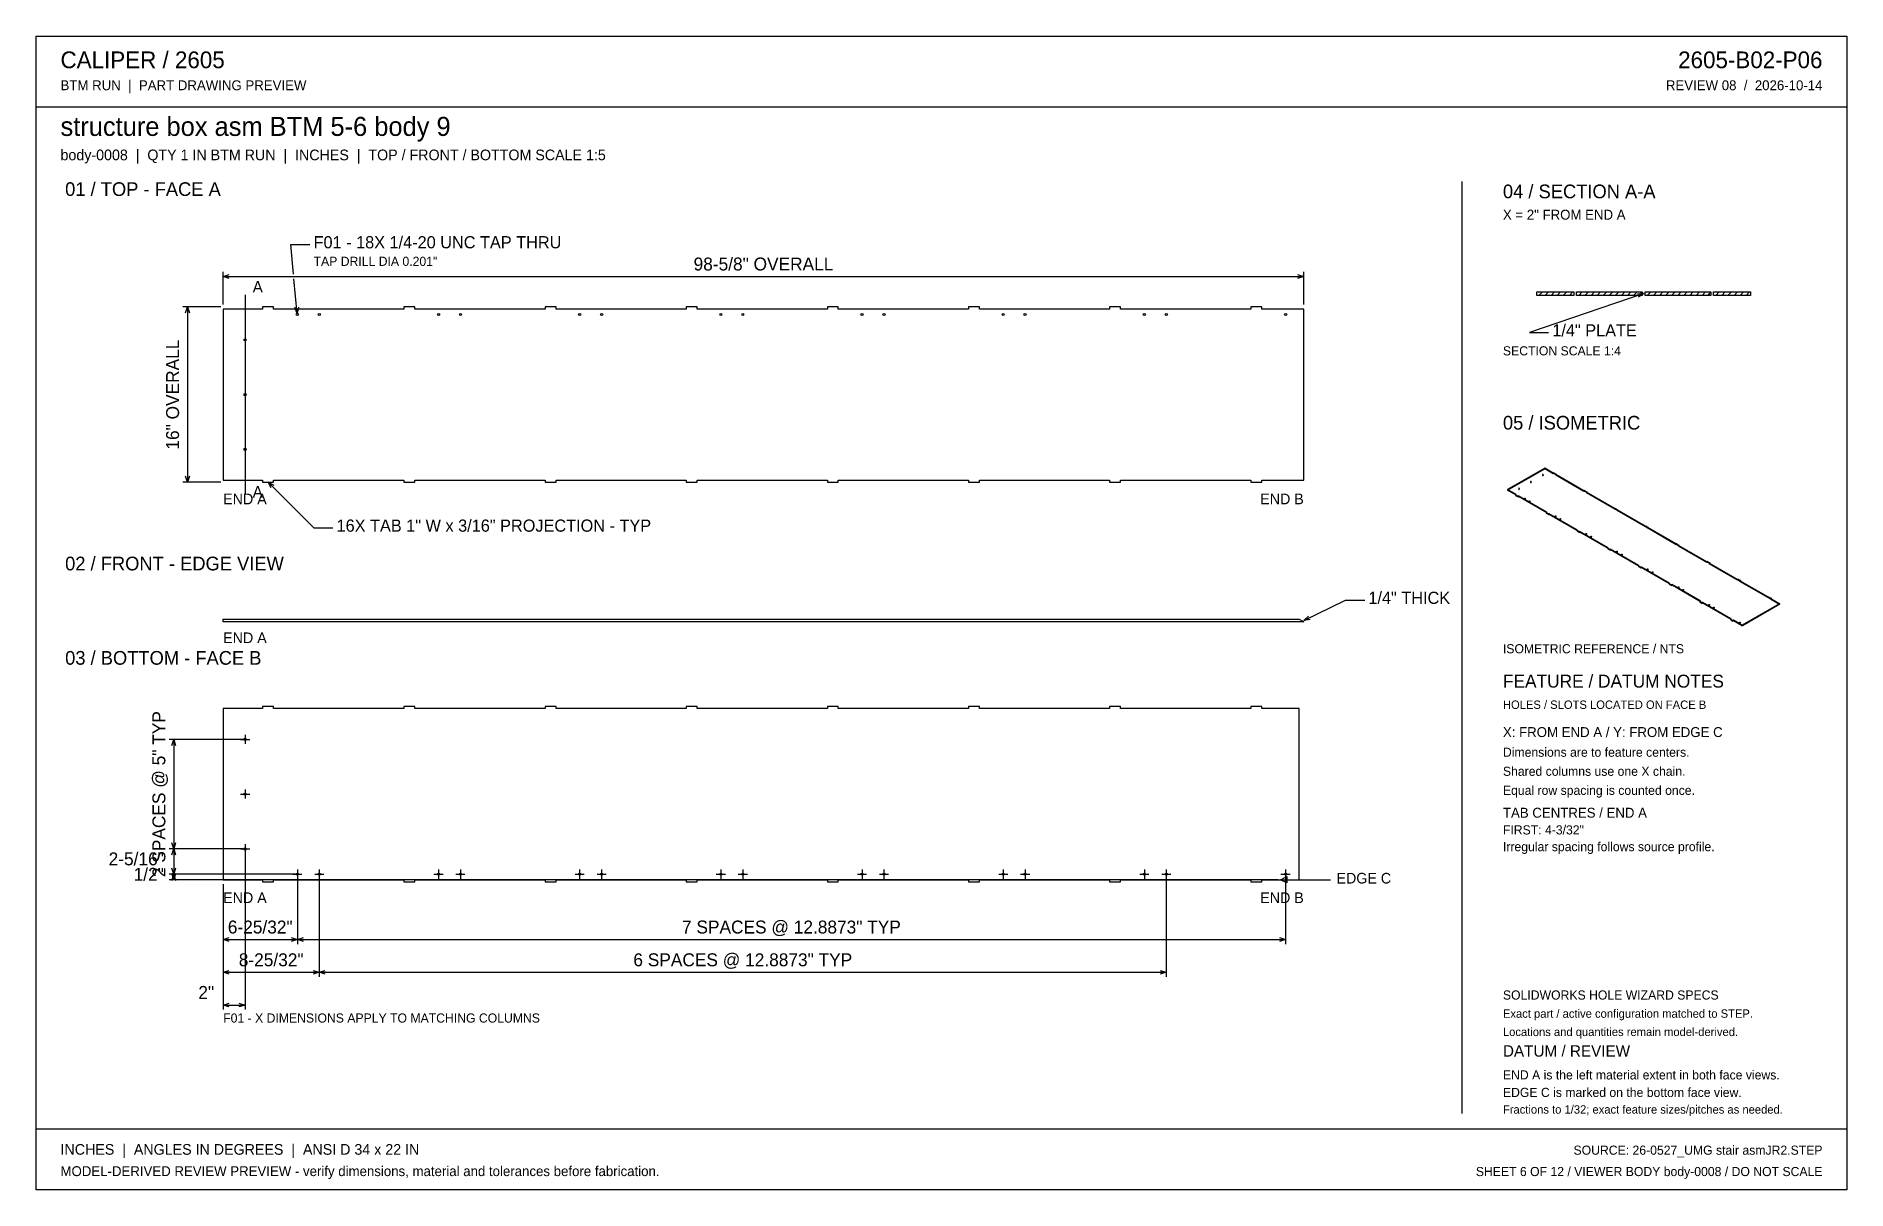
# Model space of a CAD drawing. Header units: inches. Extents: x 2 to 168, y 2 to 108.
import ezdxf
from ezdxf.enums import TextEntityAlignment as Align

# ---------------------------------------------------------------- set-up
doc = ezdxf.new("R2010")
doc.units = ezdxf.units.IN
doc.header["$MEASUREMENT"] = 0

msp = doc.modelspace()

# ---------------------------------------------------------------- texts
at = {"layer": 'ANNOTATION'}
for s, height, p in [('CALIPER / 2605', 1.5278, (4.58, 104.72)), ('BTM RUN  |  PART DRAWING PREVIEW', 0.9028, (4.58, 102.71)), ('structure box asm BTM 5-6 body 9', 1.7361, (4.58, 98.54)), ('body-0008  |  QTY 1 IN BTM RUN  |  INCHES  |  TOP / FRONT / BOTTOM SCALE 1:5', 0.9722, (4.58, 96.32)), ('01 / TOP - FACE A', 1.25, (5, 93.06)), ('04 / SECTION A-A', 1.25, (136.25, 92.85)), ('X = 2" FROM END A', 0.9028, (136.25, 90.9)), ('F01 - 18X 1/4-20 UNC TAP THRU', 1.1111, (27.68, 88.28)), ('TAP DRILL DIA 0.201"', 0.8333, (27.68, 86.68)), ('A', 1.04, (22.12, 84.25)), ('1/4" PLATE', 1.111, (140.76, 80.24)), ('SECTION SCALE 1:4', 0.8333, (136.25, 78.51)), ('05 / ISOMETRIC', 1.25, (136.25, 71.74)), ('A', 1.04, (22.12, 65.54)), ('END A', 0.972, (19.43, 64.92)), ('16X TAB 1" W x 3/16" PROJECTION - TYP', 1.1111, (29.78, 62.42)), ('02 / FRONT - EDGE VIEW', 1.25, (5, 58.89)), ('1/4" THICK', 1.111, (123.97, 55.83)), ('END A', 0.972, (19.43, 52.25)), ('03 / BOTTOM - FACE B', 1.25, (5, 50.28)), ('ISOMETRIC REFERENCE / NTS', 0.8333, (136.25, 51.32)), ('FEATURE / DATUM NOTES', 1.1806, (136.25, 48.19)), ('HOLES / SLOTS LOCATED ON FACE B', 0.7639, (136.25, 46.25)), ('X: FROM END A / Y: FROM EDGE C', 0.9028, (136.25, 43.68)), ('Dimensions are to feature centers.', 0.8333, (136.25, 41.88)), ('Shared columns use one X chain.', 0.8333, (136.25, 40.14)), ('Equal row spacing is counted once.', 0.8333, (136.25, 38.4)), ('TAB CENTRES / END A', 0.9028, (136.25, 36.32)), ('FIRST: 4-3/32"', 0.8333, (136.25, 34.79)), ('Irregular spacing follows source profile.', 0.8333, (136.25, 33.26)), ('EDGE C', 0.972, (121.06, 30.31)), ('END A', 0.972, (19.43, 28.53)), ('SOLIDWORKS HOLE WIZARD SPECS', 0.8333, (136.25, 19.72)), ('F01 - X DIMENSIONS APPLY TO MATCHING COLUMNS', 0.8333, (19.43, 17.62)), ('Exact part / active configuration matched to STEP.', 0.7639, (136.25, 18.06)), ('Locations and quantities remain model-derived.', 0.7639, (136.25, 16.39)), ('DATUM / REVIEW', 1.0417, (136.25, 14.51)), ('END A is the left material extent in both face views.', 0.8333, (136.25, 12.43)), ('EDGE C is marked on the bottom face view.', 0.8333, (136.25, 10.83)), ('Fractions to 1/32; exact feature sizes/pitches as needed.', 0.7639, (136.25, 9.31)), ('INCHES  |  ANGLES IN DEGREES  |  ANSI D 34 x 22 IN', 0.9722, (4.58, 5.56)), ('MODEL-DERIVED REVIEW PREVIEW - verify dimensions, material and tolerances before fabrication.', 0.9028, (4.58, 3.61))]:
    msp.add_text(s, height=height, dxfattribs=at).set_placement(p)
for s, height, p in [('2605-B02-P06', 1.5278, (165.42, 104.72)), ('REVIEW 08  /  2026-10-14', 0.9028, (165.42, 102.71)), ('END B', 0.972, (118.07, 64.92)), ('2-5/16"', 1.181, (14.01, 31.97)), ('1/2"', 1.181, (14.01, 30.56)), ('END B', 0.972, (118.07, 28.53)), ('2"', 1.181, (18.6, 19.78)), ('SOURCE: 26-0527_UMG stair asmJR2.STEP', 0.8333, (165.42, 5.56)), ('SHEET 6 OF 12 / VIEWER BODY body-0008 / DO NOT SCALE', 0.8333, (165.42, 3.61))]:
    msp.add_text(s, height=height, dxfattribs=at).set_placement(p, align=Align.RIGHT)
for s, height, p in [('98-5/8" OVERALL', 1.1806, (68.75, 86.26)), ('6-25/32"', 1.181, (22.81, 25.75)), ('7 SPACES @ 12.8873" TYP', 1.1806, (71.3, 25.75)), ('8-25/32"', 1.181, (23.81, 22.76)), ('6 SPACES @ 12.8873" TYP', 1.1806, (66.86, 22.76))]:
    msp.add_text(s, height=height, dxfattribs=at).set_placement(p, align=Align.CENTER)
for s, p in [('16" OVERALL', (15.4, 74.93)), ('2 SPACES @ 5" TYP', (14.15, 38.47))]:
    msp.add_text(s, height=1.1806, rotation=90, dxfattribs=at).set_placement(p, align=Align.CENTER)

# ---------------------------------------------------------------- linework, layer by layer
at = {"layer": 'ANNOTATION'}
for p, q in [((25.85, 85.92), (25.6, 88.63)), ((25.6, 88.63), (27.33, 88.63)), ((19.43, 83.14), (19.43, 86.13)), ((118.07, 83.14), (118.07, 86.13)), ((19.43, 85.71), (19.99, 85.88)), ((19.43, 85.71), (118.07, 85.71)), ((19.99, 85.53), (19.43, 85.71)), ((26.19, 82.34), (25.89, 85.5)), ((117.51, 85.88), (118.07, 85.71)), ((118.07, 85.71), (117.51, 85.53)), ((19.22, 82.93), (15.75, 82.93)), ((15.99, 82.38), (16.17, 82.93)), ((16.17, 82.93), (16.17, 66.93)), ((16.17, 82.93), (16.34, 82.38)), ((21.43, 84.04), (21.43, 65.89)), ((26.19, 82.34), (25.96, 82.88)), ((26.31, 82.91), (26.19, 82.34)), ((149.1, 84.15), (138.68, 80.59)), ((148.52, 84.13), (149.1, 84.15)), ((149.1, 84.15), (148.63, 83.81)), ((138.68, 80.59), (140.42, 80.59)), ((19.22, 66.93), (15.75, 66.93)), ((16.17, 66.93), (15.99, 67.49)), ((16.34, 67.49), (16.17, 66.93)), ((23.53, 66.93), (27.7, 62.76)), ((23.8, 66.41), (23.53, 66.93)), ((23.53, 66.93), (24.05, 66.66)), ((27.7, 62.76), (29.43, 62.76)), ((118.07, 54.32), (121.89, 56.18)), ((118.07, 54.32), (118.49, 54.72)), ((121.89, 56.18), (123.63, 56.18)), ((118.65, 54.41), (118.07, 54.32)), ((21.22, 43.47), (14.5, 43.47)), ((14.74, 42.92), (14.92, 43.47)), ((14.92, 43.47), (14.92, 33.47)), ((14.92, 43.47), (15.09, 42.92)), ((21.01, 43.47), (21.85, 43.47)), ((21.43, 43.89), (21.43, 43.06)), ((21.01, 38.47), (21.85, 38.47)), ((21.43, 38.89), (21.43, 38.06)), ((21.22, 33.47), (14.5, 33.47)), ((21.22, 33.47), (14.5, 33.47)), ((14.92, 33.47), (14.74, 34.03)), ((14.74, 32.92), (14.92, 33.47)), ((15.09, 34.03), (14.92, 33.47)), ((14.92, 33.47), (14.92, 31.16)), ((14.92, 33.47), (15.09, 32.92)), ((21.01, 33.47), (21.85, 33.47)), ((21.43, 33.89), (21.43, 33.06)), ((21.43, 33.26), (21.43, 18.81)), ((14.92, 31.16), (14.74, 31.72)), ((15.09, 31.72), (14.92, 31.16)), ((26.2, 31.58), (26.2, 30.74)), ((28.2, 31.58), (28.2, 30.74)), ((39.09, 31.58), (39.09, 30.74)), ((41.09, 31.58), (41.09, 30.74)), ((51.97, 31.58), (51.97, 30.74)), ((53.97, 31.58), (53.97, 30.74)), ((64.86, 31.58), (64.86, 30.74)), ((66.86, 31.58), (66.86, 30.74)), ((77.75, 31.58), (77.75, 30.74)), ((79.75, 31.58), (79.75, 30.74)), ((90.63, 31.58), (90.63, 30.74)), ((92.63, 31.58), (92.63, 30.74)), ((103.52, 31.58), (103.52, 30.74)), ((105.52, 31.58), (105.52, 30.74)), ((116.41, 31.58), (116.41, 30.74)), ((25.99, 31.16), (14.5, 31.16)), ((25.99, 31.16), (14.5, 31.16)), ((115.74, 30.66), (14.5, 30.66)), ((14.92, 30.66), (14.74, 31.22)), ((14.74, 30.6), (14.92, 31.16)), ((15.09, 31.22), (14.92, 30.66)), ((14.92, 31.16), (14.92, 30.66)), ((14.92, 31.16), (15.09, 30.6)), ((19.43, 30.26), (19.43, 24.78)), ((19.43, 30.26), (19.43, 21.79)), ((19.43, 30.26), (19.43, 18.81)), ((25.78, 31.16), (26.61, 31.16)), ((26.2, 30.95), (26.2, 24.78)), ((26.2, 30.95), (26.2, 24.78)), ((27.78, 31.16), (28.61, 31.16)), ((28.2, 30.95), (28.2, 21.79)), ((28.2, 30.95), (28.2, 21.79)), ((38.67, 31.16), (39.5, 31.16)), ((40.67, 31.16), (41.5, 31.16)), ((51.56, 31.16), (52.39, 31.16)), ((53.56, 31.16), (54.39, 31.16)), ((64.44, 31.16), (65.28, 31.16)), ((66.44, 31.16), (67.28, 31.16)), ((77.33, 31.16), (78.16, 31.16)), ((79.33, 31.16), (80.16, 31.16)), ((90.22, 31.16), (91.05, 31.16)), ((92.22, 31.16), (93.05, 31.16)), ((103.1, 31.16), (103.94, 31.16)), ((105.1, 31.16), (105.94, 31.16)), ((105.52, 30.95), (105.52, 21.79)), ((115.95, 30.66), (116.51, 30.94)), ((115.95, 30.66), (120.5, 30.66)), ((116.51, 30.38), (115.95, 30.66)), ((115.99, 31.16), (116.83, 31.16)), ((116.41, 30.95), (116.41, 24.78)), ((116.51, 30.94), (116.51, 30.38)), ((19.43, 25.19), (19.99, 25.37)), ((19.43, 25.19), (26.2, 25.19)), ((19.99, 25.02), (19.43, 25.19)), ((25.64, 25.37), (26.2, 25.19)), ((26.2, 25.19), (25.64, 25.02)), ((26.2, 25.19), (26.75, 25.37)), ((26.2, 25.19), (116.41, 25.19)), ((26.75, 25.02), (26.2, 25.19)), ((115.85, 25.37), (116.41, 25.19)), ((116.41, 25.19), (115.85, 25.02)), ((19.43, 22.21), (19.99, 22.38)), ((19.43, 22.21), (28.2, 22.21)), ((19.99, 22.03), (19.43, 22.21)), ((27.64, 22.38), (28.2, 22.21)), ((28.2, 22.21), (27.64, 22.03)), ((28.2, 22.21), (28.75, 22.38)), ((28.2, 22.21), (105.52, 22.21)), ((28.75, 22.03), (28.2, 22.21)), ((104.97, 22.38), (105.52, 22.21)), ((105.52, 22.21), (104.97, 22.03)), ((19.43, 19.22), (19.99, 19.4)), ((19.43, 19.22), (21.43, 19.22)), ((19.99, 19.05), (19.43, 19.22)), ((20.87, 19.4), (21.43, 19.22)), ((21.43, 19.22), (20.87, 19.05))]:
    msp.add_line(p, q, dxfattribs=at)
at = {"layer": 'OUTLINE'}
for p, q in [((2.36, 107.64), (167.64, 107.64)), ((2.36, 2.36), (2.36, 107.64)), ((167.64, 107.64), (167.64, 2.36)), ((2.36, 101.18), (167.64, 101.18)), ((132.5, 94.38), (132.5, 9.31)), ((139.33, 84.31), (142.72, 84.31)), ((139.33, 83.99), (139.33, 84.31)), ((139.54, 83.99), (139.85, 84.31)), ((140.1, 83.99), (140.41, 84.31)), ((140.65, 83.99), (140.96, 84.31)), ((141.21, 83.99), (141.52, 84.31)), ((141.76, 83.99), (142.07, 84.31)), ((142.32, 83.99), (142.63, 84.31)), ((142.72, 84.31), (142.72, 83.99)), ((142.97, 84.31), (148.97, 84.31)), ((142.97, 83.99), (142.97, 84.31)), ((143.18, 83.99), (143.49, 84.31)), ((143.74, 83.99), (144.05, 84.31)), ((144.29, 83.99), (144.6, 84.31)), ((144.85, 83.99), (145.16, 84.31)), ((145.4, 83.99), (145.72, 84.31)), ((145.96, 83.99), (146.27, 84.31)), ((146.51, 83.99), (146.83, 84.31)), ((147.07, 83.99), (147.38, 84.31)), ((147.63, 83.99), (147.94, 84.31)), ((148.18, 83.99), (148.49, 84.31)), ((148.74, 83.99), (148.97, 84.31)), ((148.97, 84.31), (148.97, 83.99)), ((149.22, 84.31), (155.22, 84.31)), ((149.22, 83.99), (149.22, 84.31)), ((149.43, 83.99), (149.74, 84.31)), ((149.99, 83.99), (150.3, 84.31)), ((150.54, 83.99), (150.85, 84.31)), ((151.1, 83.99), (151.41, 84.31)), ((151.65, 83.99), (151.97, 84.31)), ((152.21, 83.99), (152.52, 84.31)), ((152.76, 83.99), (153.08, 84.31)), ((153.32, 83.99), (153.63, 84.31)), ((153.88, 83.99), (154.19, 84.31)), ((154.43, 83.99), (154.74, 84.31)), ((154.99, 83.99), (155.22, 84.31)), ((155.22, 84.31), (155.22, 83.99)), ((155.47, 84.31), (158.86, 84.31)), ((155.47, 83.99), (155.47, 84.31)), ((155.68, 83.99), (155.99, 84.31)), ((156.24, 83.99), (156.55, 84.31)), ((156.79, 83.99), (157.1, 84.31)), ((157.35, 83.99), (157.66, 84.31)), ((157.9, 83.99), (158.22, 84.31)), ((158.46, 83.99), (158.77, 84.31)), ((158.86, 84.31), (158.86, 83.99)), ((19.43, 82.74), (19.43, 67.12)), ((23.03, 82.74), (19.43, 82.74)), ((24.03, 82.93), (23.03, 82.93)), ((23.03, 82.93), (23.03, 82.74)), ((24.03, 82.74), (24.03, 82.93)), ((35.92, 82.74), (24.03, 82.74)), ((36.92, 82.93), (35.92, 82.93)), ((35.92, 82.93), (35.92, 82.74)), ((36.92, 82.74), (36.92, 82.93)), ((48.81, 82.74), (36.92, 82.74)), ((49.81, 82.93), (48.81, 82.93)), ((48.81, 82.93), (48.81, 82.74)), ((49.81, 82.74), (49.81, 82.93)), ((61.69, 82.74), (49.81, 82.74)), ((62.69, 82.93), (61.69, 82.93)), ((61.69, 82.93), (61.69, 82.74)), ((62.69, 82.74), (62.69, 82.93)), ((74.58, 82.74), (62.69, 82.74)), ((75.58, 82.93), (74.58, 82.93)), ((74.58, 82.93), (74.58, 82.74)), ((75.58, 82.74), (75.58, 82.93)), ((87.47, 82.74), (75.58, 82.74)), ((88.47, 82.93), (87.47, 82.93)), ((87.47, 82.93), (87.47, 82.74)), ((88.47, 82.74), (88.47, 82.93)), ((100.35, 82.74), (88.47, 82.74)), ((101.35, 82.93), (100.35, 82.93)), ((100.35, 82.93), (100.35, 82.74)), ((101.35, 82.74), (101.35, 82.93)), ((113.24, 82.74), (101.35, 82.74)), ((114.24, 82.93), (113.24, 82.93)), ((113.24, 82.93), (113.24, 82.74)), ((114.24, 82.74), (114.24, 82.93)), ((118.07, 82.74), (114.24, 82.74)), ((118.07, 67.12), (118.07, 82.74)), ((142.72, 83.99), (139.33, 83.99)), ((148.97, 83.99), (142.97, 83.99)), ((155.22, 83.99), (149.22, 83.99)), ((158.86, 83.99), (155.47, 83.99)), ((140.07, 68.22), (136.67, 66.26)), ((136.67, 66.2), (140.07, 68.16)), ((140.85, 67.77), (140.07, 68.22)), ((140.07, 68.16), (140.07, 68.22)), ((140.85, 67.71), (140.07, 68.16)), ((140.89, 67.8), (140.85, 67.77)), ((140.85, 67.77), (140.85, 67.71)), ((140.89, 67.8), (140.89, 67.73)), ((140.89, 67.8), (141.11, 67.67)), ((19.43, 67.12), (23.03, 67.12)), ((23.03, 67.12), (23.03, 66.93)), ((23.03, 66.93), (24.03, 66.93)), ((24.03, 66.93), (24.03, 67.12)), ((24.03, 67.12), (35.92, 67.12)), ((35.92, 67.12), (35.92, 66.93)), ((35.92, 66.93), (36.92, 66.93)), ((36.92, 66.93), (36.92, 67.12)), ((36.92, 67.12), (48.81, 67.12)), ((48.81, 67.12), (48.81, 66.93)), ((48.81, 66.93), (49.81, 66.93)), ((49.81, 66.93), (49.81, 67.12)), ((49.81, 67.12), (61.69, 67.12)), ((61.69, 67.12), (61.69, 66.93)), ((61.69, 66.93), (62.69, 66.93)), ((62.69, 66.93), (62.69, 67.12)), ((62.69, 67.12), (74.58, 67.12)), ((74.58, 67.12), (74.58, 66.93)), ((74.58, 66.93), (75.58, 66.93)), ((75.58, 66.93), (75.58, 67.12)), ((75.58, 67.12), (87.47, 67.12)), ((87.47, 67.12), (87.47, 66.93)), ((87.47, 66.93), (88.47, 66.93)), ((88.47, 66.93), (88.47, 67.12)), ((88.47, 67.12), (100.35, 67.12)), ((100.35, 67.12), (100.35, 66.93)), ((100.35, 66.93), (101.35, 66.93)), ((101.35, 66.93), (101.35, 67.12)), ((101.35, 67.12), (113.24, 67.12)), ((113.24, 67.12), (113.24, 66.93)), ((113.24, 66.93), (114.24, 66.93)), ((114.24, 66.93), (114.24, 67.12)), ((114.24, 67.12), (118.07, 67.12)), ((137.45, 65.81), (136.67, 66.26)), ((136.67, 66.26), (136.67, 66.2)), ((137.45, 65.75), (136.67, 66.2)), ((137.69, 66.37), (137.68, 66.37)), ((137.68, 66.37), (137.68, 66.37)), ((137.68, 66.37), (137.68, 66.37)), ((137.68, 66.37), (137.68, 66.37)), ((137.68, 66.37), (137.68, 66.37)), ((137.68, 66.37), (137.68, 66.37)), ((137.68, 66.37), (137.68, 66.36)), ((137.68, 66.36), (137.68, 66.36)), ((137.68, 66.36), (137.68, 66.36)), ((137.68, 66.36), (137.68, 66.36)), ((137.68, 66.36), (137.68, 66.36)), ((137.68, 66.36), (137.68, 66.36)), ((137.68, 66.36), (137.68, 66.36)), ((137.68, 66.36), (137.68, 66.36)), ((137.68, 66.36), (137.68, 66.36)), ((137.68, 66.36), (137.69, 66.36)), ((137.69, 66.31), (137.68, 66.31)), ((137.68, 66.31), (137.68, 66.31)), ((137.68, 66.31), (137.68, 66.31)), ((137.68, 66.31), (137.68, 66.3)), ((137.68, 66.3), (137.68, 66.3)), ((137.68, 66.3), (137.68, 66.3)), ((137.68, 66.3), (137.68, 66.3)), ((137.68, 66.3), (137.68, 66.3)), ((137.68, 66.3), (137.68, 66.3)), ((137.68, 66.3), (137.68, 66.3)), ((137.68, 66.3), (137.68, 66.3)), ((137.68, 66.3), (137.68, 66.3)), ((137.68, 66.3), (137.68, 66.3)), ((137.68, 66.3), (137.68, 66.3)), ((137.68, 66.3), (137.68, 66.29)), ((137.68, 66.29), (137.69, 66.29)), ((137.69, 66.38), (137.69, 66.38)), ((137.69, 66.38), (137.69, 66.37)), ((137.7, 66.38), (137.69, 66.38)), ((137.69, 66.38), (137.69, 66.38)), ((137.69, 66.38), (137.69, 66.38)), ((137.69, 66.38), (137.69, 66.31)), ((137.69, 66.37), (137.69, 66.37)), ((137.69, 66.37), (137.69, 66.37)), ((137.69, 66.37), (137.69, 66.37)), ((137.69, 66.37), (137.69, 66.37)), ((137.69, 66.37), (137.69, 66.37)), ((137.69, 66.37), (137.69, 66.37)), ((137.69, 66.36), (137.69, 66.36)), ((137.69, 66.36), (137.69, 66.36)), ((137.69, 66.36), (137.69, 66.35)), ((137.69, 66.35), (137.69, 66.35)), ((137.69, 66.35), (137.69, 66.35)), ((137.69, 66.35), (137.69, 66.35)), ((137.69, 66.35), (137.69, 66.35)), ((137.69, 66.35), (137.69, 66.35)), ((137.69, 66.35), (137.69, 66.35)), ((137.69, 66.35), (137.69, 66.35)), ((137.69, 66.35), (137.7, 66.35)), ((137.7, 66.32), (137.69, 66.31)), ((137.69, 66.31), (137.69, 66.31)), ((137.69, 66.31), (137.69, 66.31)), ((137.69, 66.31), (137.69, 66.31)), ((137.69, 66.31), (137.69, 66.31)), ((137.69, 66.31), (137.69, 66.31)), ((137.69, 66.31), (137.69, 66.31)), ((137.69, 66.31), (137.69, 66.31)), ((137.69, 66.31), (137.69, 66.31)), ((137.69, 66.31), (137.69, 66.31)), ((137.69, 66.31), (137.69, 66.31)), ((137.69, 66.29), (137.69, 66.29)), ((137.69, 66.29), (137.69, 66.29)), ((137.69, 66.29), (137.69, 66.29)), ((137.69, 66.29), (137.69, 66.29)), ((137.69, 66.29), (137.69, 66.29)), ((137.69, 66.29), (137.69, 66.29)), ((137.69, 66.29), (137.69, 66.29)), ((137.69, 66.29), (137.69, 66.29)), ((137.69, 66.29), (137.69, 66.29)), ((137.69, 66.29), (137.69, 66.29)), ((137.69, 66.29), (137.7, 66.29)), ((137.71, 66.38), (137.7, 66.38)), ((137.7, 66.38), (137.7, 66.38)), ((137.7, 66.38), (137.7, 66.38)), ((137.7, 66.38), (137.7, 66.38)), ((137.7, 66.38), (137.7, 66.38)), ((137.7, 66.38), (137.7, 66.38)), ((137.7, 66.38), (137.7, 66.38)), ((137.7, 66.38), (137.7, 66.38)), ((137.7, 66.35), (137.7, 66.35)), ((137.7, 66.35), (137.7, 66.35)), ((137.7, 66.35), (137.7, 66.35)), ((137.7, 66.35), (137.7, 66.35)), ((137.7, 66.35), (137.7, 66.35)), ((137.7, 66.35), (137.7, 66.35)), ((137.7, 66.35), (137.7, 66.35)), ((137.7, 66.35), (137.71, 66.35)), ((137.71, 66.32), (137.7, 66.32)), ((137.7, 66.32), (137.7, 66.32)), ((137.7, 66.32), (137.7, 66.32)), ((137.7, 66.32), (137.7, 66.32)), ((137.7, 66.32), (137.7, 66.32)), ((137.7, 66.32), (137.7, 66.32)), ((137.7, 66.32), (137.7, 66.32)), ((137.7, 66.32), (137.7, 66.32)), ((137.7, 66.29), (137.7, 66.29)), ((137.7, 66.29), (137.7, 66.29)), ((137.7, 66.29), (137.7, 66.29)), ((137.7, 66.29), (137.7, 66.28)), ((137.7, 66.28), (137.7, 66.28)), ((137.7, 66.28), (137.7, 66.28)), ((137.7, 66.28), (137.7, 66.28)), ((137.7, 66.28), (137.71, 66.28)), ((137.72, 66.38), (137.71, 66.38)), ((137.71, 66.38), (137.71, 66.38)), ((137.71, 66.38), (137.71, 66.38)), ((137.71, 66.38), (137.71, 66.38)), ((137.71, 66.38), (137.71, 66.38)), ((137.71, 66.38), (137.71, 66.38)), ((137.71, 66.35), (137.71, 66.35)), ((137.71, 66.35), (137.71, 66.35)), ((137.71, 66.35), (137.71, 66.35)), ((137.71, 66.35), (137.71, 66.35)), ((137.71, 66.35), (137.71, 66.35)), ((137.71, 66.35), (137.72, 66.35)), ((137.72, 66.32), (137.71, 66.32)), ((137.71, 66.32), (137.71, 66.32)), ((137.71, 66.32), (137.71, 66.32)), ((137.71, 66.32), (137.71, 66.32)), ((137.71, 66.32), (137.71, 66.32)), ((137.71, 66.32), (137.71, 66.32)), ((137.71, 66.28), (137.71, 66.28)), ((137.71, 66.28), (137.71, 66.28)), ((137.71, 66.28), (137.71, 66.28)), ((137.71, 66.28), (137.71, 66.28)), ((137.71, 66.28), (137.71, 66.28)), ((137.71, 66.28), (137.72, 66.28)), ((137.73, 66.38), (137.72, 66.38)), ((137.72, 66.38), (137.72, 66.38)), ((137.72, 66.38), (137.72, 66.38)), ((137.72, 66.38), (137.72, 66.38)), ((137.72, 66.38), (137.72, 66.38)), ((137.72, 66.38), (137.72, 66.38)), ((137.72, 66.38), (137.72, 66.38)), ((137.72, 66.35), (137.72, 66.35)), ((137.72, 66.35), (137.72, 66.35)), ((137.72, 66.35), (137.72, 66.35)), ((137.72, 66.35), (137.72, 66.35)), ((137.72, 66.35), (137.72, 66.35)), ((137.72, 66.35), (137.72, 66.35)), ((137.72, 66.35), (137.73, 66.35)), ((137.73, 66.32), (137.72, 66.32)), ((137.72, 66.32), (137.72, 66.32)), ((137.72, 66.32), (137.72, 66.32)), ((137.72, 66.32), (137.72, 66.32)), ((137.72, 66.32), (137.72, 66.32)), ((137.72, 66.32), (137.72, 66.32)), ((137.72, 66.32), (137.72, 66.32)), ((137.72, 66.28), (137.72, 66.28)), ((137.72, 66.28), (137.72, 66.28)), ((137.72, 66.28), (137.72, 66.28)), ((137.72, 66.28), (137.72, 66.28)), ((137.72, 66.28), (137.72, 66.28)), ((137.72, 66.28), (137.72, 66.28)), ((137.72, 66.28), (137.73, 66.28)), ((137.74, 66.38), (137.73, 66.38)), ((137.73, 66.38), (137.73, 66.38)), ((137.73, 66.38), (137.73, 66.38)), ((137.73, 66.38), (137.73, 66.38)), ((137.73, 66.38), (137.73, 66.38)), ((137.73, 66.38), (137.73, 66.38)), ((137.73, 66.38), (137.73, 66.38)), ((137.73, 66.38), (137.73, 66.38)), ((137.73, 66.35), (137.73, 66.35)), ((137.73, 66.35), (137.73, 66.35)), ((137.73, 66.35), (137.73, 66.35)), ((137.73, 66.35), (137.73, 66.35)), ((137.73, 66.35), (137.73, 66.35)), ((137.73, 66.35), (137.73, 66.35)), ((137.73, 66.35), (137.73, 66.35)), ((137.73, 66.35), (137.74, 66.35)), ((137.73, 66.31), (137.73, 66.32)), ((137.73, 66.32), (137.73, 66.32)), ((137.73, 66.32), (137.73, 66.32)), ((137.73, 66.32), (137.73, 66.32)), ((137.73, 66.32), (137.73, 66.32)), ((137.73, 66.32), (137.73, 66.32)), ((137.74, 66.31), (137.73, 66.31)), ((137.73, 66.31), (137.73, 66.31)), ((137.73, 66.28), (137.73, 66.29)), ((137.73, 66.29), (137.73, 66.29)), ((137.73, 66.29), (137.73, 66.29)), ((137.73, 66.29), (137.73, 66.29)), ((137.73, 66.29), (137.73, 66.29)), ((137.73, 66.29), (137.73, 66.29)), ((137.73, 66.29), (137.74, 66.29)), ((137.73, 66.28), (137.73, 66.28)), ((137.74, 66.37), (137.74, 66.38)), ((137.74, 66.38), (137.74, 66.38)), ((137.74, 66.36), (137.74, 66.37)), ((137.74, 66.37), (137.74, 66.37)), ((137.74, 66.37), (137.74, 66.37)), ((137.74, 66.37), (137.74, 66.37)), ((137.74, 66.37), (137.74, 66.37)), ((137.74, 66.37), (137.74, 66.37)), ((137.74, 66.37), (137.74, 66.37)), ((137.74, 66.37), (137.74, 66.37)), ((137.74, 66.37), (137.74, 66.37)), ((137.74, 66.37), (137.74, 66.37)), ((137.74, 66.37), (137.74, 66.37)), ((137.74, 66.37), (137.74, 66.37)), ((137.74, 66.37), (137.74, 66.37)), ((137.74, 66.35), (137.74, 66.36)), ((137.74, 66.36), (137.74, 66.36)), ((137.74, 66.36), (137.74, 66.36)), ((137.74, 66.36), (137.74, 66.36)), ((137.74, 66.36), (137.74, 66.36)), ((137.74, 66.36), (137.74, 66.36)), ((137.74, 66.36), (137.74, 66.36)), ((137.74, 66.36), (137.74, 66.36)), ((137.74, 66.36), (137.74, 66.36)), ((137.74, 66.36), (137.74, 66.36)), ((137.74, 66.36), (137.74, 66.36)), ((137.74, 66.36), (137.74, 66.36)), ((137.74, 66.35), (137.74, 66.35)), ((137.74, 66.35), (137.74, 66.35)), ((137.74, 66.35), (137.74, 66.35)), ((137.74, 66.35), (137.74, 66.35)), ((137.74, 66.35), (137.74, 66.35)), ((137.74, 66.35), (137.74, 66.29)), ((137.74, 66.3), (137.74, 66.31)), ((137.74, 66.31), (137.74, 66.31)), ((137.74, 66.31), (137.74, 66.31)), ((137.74, 66.31), (137.74, 66.31)), ((137.74, 66.31), (137.74, 66.31)), ((137.74, 66.31), (137.74, 66.31)), ((137.74, 66.31), (137.74, 66.31)), ((137.74, 66.31), (137.74, 66.31)), ((137.74, 66.31), (137.74, 66.31)), ((137.74, 66.31), (137.74, 66.31)), ((137.74, 66.31), (137.74, 66.31)), ((137.74, 66.31), (137.74, 66.31)), ((137.74, 66.29), (137.74, 66.3)), ((137.74, 66.3), (137.74, 66.3)), ((137.74, 66.3), (137.74, 66.3)), ((137.74, 66.3), (137.74, 66.3)), ((137.74, 66.3), (137.74, 66.3)), ((137.74, 66.3), (137.74, 66.3)), ((137.74, 66.3), (137.74, 66.3)), ((137.74, 66.3), (137.74, 66.3)), ((137.74, 66.3), (137.74, 66.3)), ((137.74, 66.3), (137.74, 66.3)), ((137.74, 66.3), (137.74, 66.3)), ((137.74, 66.29), (137.74, 66.29)), ((137.74, 66.29), (137.74, 66.29)), ((137.74, 66.29), (137.74, 66.29)), ((137.74, 66.29), (137.74, 66.29)), ((137.74, 66.29), (137.74, 66.29)), ((137.74, 66.29), (137.74, 66.29)), ((137.74, 66.29), (137.74, 66.29)), ((137.74, 66.29), (137.74, 66.29)), ((137.74, 66.29), (137.74, 66.29)), ((138.78, 67), (138.77, 67)), ((138.77, 67), (138.77, 67)), ((138.77, 67), (138.77, 67)), ((138.77, 67), (138.77, 67)), ((138.77, 67), (138.77, 67)), ((138.77, 67), (138.77, 67)), ((138.77, 67), (138.77, 67)), ((138.77, 67), (138.77, 66.99)), ((138.77, 66.99), (138.77, 66.99)), ((138.77, 66.99), (138.77, 66.99)), ((138.77, 66.99), (138.77, 66.99)), ((138.77, 66.99), (138.77, 66.99)), ((138.77, 66.99), (138.77, 66.99)), ((138.77, 66.99), (138.77, 66.99)), ((138.77, 66.99), (138.77, 66.99)), ((138.77, 66.99), (138.77, 66.99)), ((138.77, 66.99), (138.77, 66.99)), ((138.77, 66.99), (138.77, 66.99)), ((138.77, 66.99), (138.77, 66.98)), ((138.77, 66.98), (138.77, 66.98)), ((138.77, 66.98), (138.77, 66.98)), ((138.77, 66.98), (138.78, 66.98)), ((138.78, 66.94), (138.77, 66.94)), ((138.77, 66.94), (138.77, 66.94)), ((138.77, 66.94), (138.77, 66.94)), ((138.77, 66.94), (138.77, 66.93)), ((138.77, 66.93), (138.77, 66.93)), ((138.77, 66.93), (138.77, 66.93)), ((138.77, 66.93), (138.77, 66.93)), ((138.77, 66.93), (138.77, 66.93)), ((138.77, 66.93), (138.77, 66.93)), ((138.77, 66.93), (138.77, 66.93)), ((138.77, 66.93), (138.77, 66.93)), ((138.77, 66.93), (138.77, 66.93)), ((138.77, 66.93), (138.77, 66.93)), ((138.77, 66.93), (138.77, 66.93)), ((138.77, 66.93), (138.77, 66.93)), ((138.77, 66.93), (138.77, 66.92)), ((138.77, 66.92), (138.77, 66.92)), ((138.77, 66.92), (138.77, 66.92)), ((138.77, 66.92), (138.77, 66.92)), ((138.77, 66.92), (138.77, 66.92)), ((138.77, 66.92), (138.77, 66.92)), ((138.77, 66.92), (138.78, 66.92)), ((138.79, 67.01), (138.78, 67.01)), ((138.78, 67.01), (138.78, 67.01)), ((138.78, 67.01), (138.78, 67.01)), ((138.78, 67.01), (138.78, 67)), ((138.78, 67), (138.78, 66.94)), ((138.78, 67), (138.78, 67)), ((138.78, 67), (138.78, 67)), ((138.78, 67), (138.78, 67)), ((138.78, 67), (138.78, 67)), ((138.78, 67), (138.78, 67)), ((138.78, 67), (138.78, 67)), ((138.78, 66.98), (138.78, 66.98)), ((138.78, 66.98), (138.78, 66.98)), ((138.78, 66.98), (138.78, 66.98)), ((138.78, 66.98), (138.78, 66.98)), ((138.78, 66.98), (138.78, 66.98)), ((138.78, 66.98), (138.78, 66.98)), ((138.78, 66.98), (138.78, 66.98)), ((138.78, 66.98), (138.78, 66.98)), ((138.78, 66.98), (138.78, 66.98)), ((138.78, 66.98), (138.79, 66.98)), ((138.79, 66.94), (138.78, 66.94)), ((138.78, 66.94), (138.78, 66.94)), ((138.78, 66.94), (138.78, 66.94)), ((138.78, 66.94), (138.78, 66.94)), ((138.78, 66.94), (138.78, 66.94)), ((138.78, 66.94), (138.78, 66.94)), ((138.78, 66.94), (138.78, 66.94)), ((138.78, 66.94), (138.78, 66.94)), ((138.78, 66.94), (138.78, 66.94)), ((138.78, 66.94), (138.78, 66.94)), ((138.78, 66.92), (138.78, 66.92)), ((138.78, 66.92), (138.78, 66.92)), ((138.78, 66.92), (138.78, 66.92)), ((138.78, 66.92), (138.78, 66.92)), ((138.78, 66.92), (138.78, 66.92)), ((138.78, 66.92), (138.78, 66.92)), ((138.78, 66.92), (138.78, 66.92)), ((138.78, 66.92), (138.78, 66.91)), ((138.78, 66.91), (138.78, 66.91)), ((138.78, 66.91), (138.79, 66.91)), ((138.8, 67.01), (138.79, 67.01)), ((138.79, 67.01), (138.79, 67.01)), ((138.79, 67.01), (138.79, 67.01)), ((138.79, 67.01), (138.79, 67.01)), ((138.79, 67.01), (138.79, 67.01)), ((138.79, 67.01), (138.79, 67.01)), ((138.79, 67.01), (138.79, 67.01)), ((138.79, 66.98), (138.79, 66.98)), ((138.79, 66.98), (138.79, 66.98)), ((138.79, 66.98), (138.79, 66.98)), ((138.79, 66.98), (138.79, 66.97)), ((138.79, 66.97), (138.79, 66.97)), ((138.79, 66.97), (138.79, 66.97)), ((138.79, 66.97), (138.8, 66.97)), ((138.8, 66.95), (138.79, 66.95)), ((138.79, 66.95), (138.79, 66.95)), ((138.79, 66.95), (138.79, 66.95)), ((138.79, 66.95), (138.79, 66.95)), ((138.79, 66.95), (138.79, 66.95)), ((138.79, 66.95), (138.79, 66.94)), ((138.79, 66.94), (138.79, 66.94)), ((138.79, 66.91), (138.79, 66.91)), ((138.79, 66.91), (138.79, 66.91)), ((138.79, 66.91), (138.79, 66.91)), ((138.79, 66.91), (138.79, 66.91)), ((138.79, 66.91), (138.79, 66.91)), ((138.79, 66.91), (138.79, 66.91)), ((138.79, 66.91), (138.8, 66.91)), ((138.81, 67.01), (138.8, 67.01)), ((138.8, 67.01), (138.8, 67.01)), ((138.8, 67.01), (138.8, 67.01)), ((138.8, 67.01), (138.8, 67.01)), ((138.8, 67.01), (138.8, 67.01)), ((138.8, 67.01), (138.8, 67.01)), ((138.8, 67.01), (138.8, 67.01)), ((138.8, 66.97), (138.8, 66.97)), ((138.8, 66.97), (138.8, 66.97)), ((138.8, 66.97), (138.8, 66.97)), ((138.8, 66.97), (138.8, 66.97)), ((138.8, 66.97), (138.8, 66.97)), ((138.8, 66.97), (138.8, 66.97)), ((138.8, 66.97), (138.81, 66.97)), ((138.81, 66.95), (138.8, 66.95)), ((138.8, 66.95), (138.8, 66.95)), ((138.8, 66.95), (138.8, 66.95)), ((138.8, 66.95), (138.8, 66.95)), ((138.8, 66.95), (138.8, 66.95)), ((138.8, 66.95), (138.8, 66.95)), ((138.8, 66.95), (138.8, 66.95)), ((138.8, 66.91), (138.8, 66.91)), ((138.8, 66.91), (138.8, 66.91)), ((138.8, 66.91), (138.8, 66.91)), ((138.8, 66.91), (138.8, 66.91)), ((138.8, 66.91), (138.8, 66.91)), ((138.8, 66.91), (138.8, 66.91)), ((138.8, 66.91), (138.81, 66.91)), ((138.82, 67.01), (138.81, 67.01)), ((138.81, 67.01), (138.81, 67.01)), ((138.81, 67.01), (138.81, 67.01)), ((138.81, 67.01), (138.81, 67.01)), ((138.81, 67.01), (138.81, 67.01)), ((138.81, 67.01), (138.81, 67.01)), ((138.81, 67.01), (138.81, 67.01)), ((138.81, 66.97), (138.81, 66.98)), ((138.81, 66.98), (138.81, 66.98)), ((138.81, 66.98), (138.82, 66.98)), ((138.81, 66.97), (138.81, 66.97)), ((138.81, 66.97), (138.81, 66.97)), ((138.81, 66.97), (138.81, 66.97)), ((138.81, 66.97), (138.81, 66.97)), ((138.82, 66.94), (138.81, 66.95)), ((138.81, 66.95), (138.81, 66.95)), ((138.81, 66.95), (138.81, 66.95)), ((138.81, 66.95), (138.81, 66.95)), ((138.81, 66.95), (138.81, 66.95)), ((138.81, 66.95), (138.81, 66.95)), ((138.81, 66.95), (138.81, 66.95)), ((138.81, 66.91), (138.81, 66.91)), ((138.81, 66.91), (138.81, 66.91)), ((138.81, 66.91), (138.81, 66.91)), ((138.81, 66.91), (138.81, 66.91)), ((138.81, 66.91), (138.81, 66.91)), ((138.81, 66.91), (138.81, 66.91)), ((138.81, 66.91), (138.82, 66.91)), ((138.82, 67), (138.82, 67.01)), ((138.82, 67.01), (138.82, 67.01)), ((138.82, 67.01), (138.82, 67.01)), ((138.82, 67.01), (138.82, 67.01)), ((138.82, 67.01), (138.82, 67.01)), ((138.83, 67), (138.82, 67)), ((138.82, 67), (138.82, 67)), ((138.82, 67), (138.82, 67)), ((138.82, 66.98), (138.82, 66.92)), ((138.82, 66.98), (138.82, 66.98)), ((138.82, 66.98), (138.82, 66.98)), ((138.82, 66.98), (138.82, 66.98)), ((138.82, 66.98), (138.82, 66.98)), ((138.82, 66.98), (138.82, 66.98)), ((138.82, 66.98), (138.82, 66.98)), ((138.82, 66.98), (138.82, 66.98)), ((138.82, 66.98), (138.83, 66.98)), ((138.83, 66.94), (138.82, 66.94)), ((138.82, 66.94), (138.82, 66.94)), ((138.82, 66.94), (138.82, 66.94)), ((138.82, 66.94), (138.82, 66.94)), ((138.82, 66.94), (138.82, 66.94)), ((138.82, 66.94), (138.82, 66.94)), ((138.82, 66.94), (138.82, 66.94)), ((138.82, 66.94), (138.82, 66.94)), ((138.82, 66.92), (138.82, 66.92)), ((138.82, 66.92), (138.83, 66.92)), ((138.82, 66.91), (138.82, 66.92)), ((138.82, 66.92), (138.82, 66.92)), ((138.82, 66.92), (138.82, 66.92)), ((138.82, 66.91), (138.82, 66.91)), ((138.82, 66.91), (138.82, 66.91)), ((138.82, 66.91), (138.82, 66.91)), ((138.83, 66.99), (138.83, 67)), ((138.83, 67), (138.83, 67)), ((138.83, 67), (138.83, 67)), ((138.83, 67), (138.83, 67)), ((138.83, 67), (138.83, 67)), ((138.83, 67), (138.83, 67)), ((138.83, 67), (138.83, 67)), ((138.83, 67), (138.83, 67)), ((138.83, 67), (138.83, 67)), ((138.83, 67), (138.83, 67)), ((138.83, 67), (138.83, 67)), ((138.83, 66.98), (138.83, 66.99)), ((138.83, 66.99), (138.83, 66.99)), ((138.83, 66.99), (138.83, 66.99)), ((138.83, 66.99), (138.83, 66.99)), ((138.83, 66.99), (138.83, 66.99)), ((138.83, 66.99), (138.83, 66.99)), ((138.83, 66.99), (138.83, 66.99)), ((138.83, 66.99), (138.83, 66.99)), ((138.83, 66.99), (138.83, 66.99)), ((138.83, 66.99), (138.83, 66.99)), ((138.83, 66.99), (138.83, 66.99)), ((138.83, 66.98), (138.83, 66.98)), ((138.83, 66.98), (138.83, 66.98)), ((138.83, 66.98), (138.83, 66.98)), ((138.83, 66.98), (138.83, 66.98)), ((138.83, 66.98), (138.83, 66.98)), ((138.83, 66.98), (138.83, 66.98)), ((138.83, 66.93), (138.83, 66.94)), ((138.83, 66.94), (138.83, 66.94)), ((138.83, 66.94), (138.83, 66.94)), ((138.83, 66.94), (138.83, 66.94)), ((138.83, 66.94), (138.83, 66.94)), ((138.83, 66.94), (138.83, 66.94)), ((138.83, 66.94), (138.83, 66.94)), ((138.83, 66.92), (138.83, 66.93)), ((138.83, 66.93), (138.83, 66.93)), ((138.83, 66.93), (138.83, 66.93)), ((138.83, 66.93), (138.83, 66.93)), ((138.83, 66.93), (138.83, 66.93)), ((138.83, 66.93), (138.83, 66.93)), ((138.83, 66.93), (138.83, 66.93)), ((138.83, 66.93), (138.83, 66.93)), ((138.83, 66.93), (138.83, 66.93)), ((138.83, 66.93), (138.83, 66.93)), ((138.83, 66.93), (138.83, 66.93)), ((138.83, 66.93), (138.83, 66.93)), ((138.83, 66.92), (138.83, 66.92)), ((138.83, 66.92), (138.83, 66.92)), ((138.83, 66.92), (138.83, 66.92)), ((138.83, 66.92), (138.83, 66.92)), ((138.83, 66.92), (138.83, 66.92)), ((138.83, 66.92), (138.83, 66.92)), ((138.83, 66.92), (138.83, 66.92)), ((138.83, 66.92), (138.83, 66.92)), ((138.83, 66.92), (138.83, 66.92)), ((139.87, 67.63), (139.86, 67.63)), ((139.86, 67.63), (139.86, 67.63)), ((139.86, 67.63), (139.86, 67.63)), ((139.86, 67.63), (139.86, 67.63)), ((139.86, 67.63), (139.86, 67.63)), ((139.86, 67.63), (139.86, 67.63)), ((139.86, 67.63), (139.86, 67.63)), ((139.86, 67.63), (139.86, 67.62)), ((139.86, 67.62), (139.86, 67.62)), ((139.86, 67.62), (139.86, 67.62)), ((139.86, 67.62), (139.86, 67.62)), ((139.86, 67.62), (139.86, 67.62)), ((139.86, 67.62), (139.86, 67.62)), ((139.86, 67.62), (139.86, 67.62)), ((139.86, 67.62), (139.86, 67.62)), ((139.86, 67.62), (139.86, 67.62)), ((139.86, 67.62), (139.86, 67.62)), ((139.86, 67.62), (139.86, 67.62)), ((139.86, 67.62), (139.86, 67.62)), ((139.86, 67.62), (139.86, 67.61)), ((139.86, 67.61), (139.86, 67.61)), ((139.86, 67.61), (139.86, 67.61)), ((139.86, 67.61), (139.86, 67.61)), ((139.86, 67.61), (139.86, 67.61)), ((139.86, 67.61), (139.86, 67.61)), ((139.86, 67.61), (139.86, 67.61)), ((139.86, 67.61), (139.86, 67.61)), ((139.86, 67.61), (139.87, 67.61)), ((139.87, 67.57), (139.86, 67.57)), ((139.86, 67.57), (139.86, 67.57)), ((139.86, 67.57), (139.86, 67.57)), ((139.86, 67.57), (139.86, 67.57)), ((139.86, 67.57), (139.86, 67.56)), ((139.86, 67.56), (139.86, 67.56)), ((139.86, 67.56), (139.86, 67.56)), ((139.86, 67.56), (139.86, 67.56)), ((139.86, 67.56), (139.86, 67.56)), ((139.86, 67.56), (139.86, 67.56)), ((139.86, 67.56), (139.86, 67.56)), ((139.86, 67.56), (139.86, 67.56)), ((139.86, 67.56), (139.86, 67.56)), ((139.86, 67.56), (139.86, 67.56)), ((139.86, 67.56), (139.86, 67.56)), ((139.86, 67.56), (139.86, 67.56)), ((139.86, 67.56), (139.86, 67.55)), ((139.86, 67.55), (139.86, 67.55)), ((139.86, 67.55), (139.86, 67.55)), ((139.86, 67.55), (139.86, 67.55)), ((139.86, 67.55), (139.86, 67.55)), ((139.86, 67.55), (139.86, 67.55)), ((139.86, 67.55), (139.86, 67.55)), ((139.86, 67.55), (139.86, 67.55)), ((139.86, 67.55), (139.86, 67.55)), ((139.86, 67.55), (139.86, 67.55)), ((139.86, 67.55), (139.86, 67.55)), ((139.86, 67.55), (139.87, 67.55)), ((139.88, 67.64), (139.87, 67.64)), ((139.87, 67.64), (139.87, 67.64)), ((139.87, 67.64), (139.87, 67.63)), ((139.87, 67.63), (139.87, 67.63)), ((139.87, 67.63), (139.87, 67.63)), ((139.87, 67.63), (139.87, 67.63)), ((139.87, 67.63), (139.87, 67.63)), ((139.87, 67.63), (139.87, 67.63)), ((139.87, 67.63), (139.87, 67.63)), ((139.87, 67.63), (139.87, 67.57)), ((139.87, 67.61), (139.87, 67.61)), ((139.87, 67.61), (139.87, 67.61)), ((139.87, 67.61), (139.87, 67.61)), ((139.87, 67.61), (139.87, 67.61)), ((139.87, 67.61), (139.87, 67.61)), ((139.87, 67.61), (139.87, 67.6)), ((139.87, 67.6), (139.87, 67.6)), ((139.87, 67.6), (139.87, 67.6)), ((139.87, 67.6), (139.88, 67.6)), ((139.88, 67.57), (139.87, 67.57)), ((139.87, 67.57), (139.87, 67.57)), ((139.87, 67.57), (139.87, 67.57)), ((139.87, 67.57), (139.87, 67.57)), ((139.87, 67.57), (139.87, 67.57)), ((139.87, 67.57), (139.87, 67.57)), ((139.87, 67.57), (139.87, 67.57)), ((139.87, 67.57), (139.87, 67.57)), ((139.87, 67.57), (139.87, 67.57)), ((139.87, 67.55), (139.87, 67.54)), ((139.87, 67.54), (139.87, 67.54)), ((139.87, 67.54), (139.87, 67.54)), ((139.87, 67.54), (139.87, 67.54)), ((139.87, 67.54), (139.87, 67.54)), ((139.87, 67.54), (139.87, 67.54)), ((139.87, 67.54), (139.87, 67.54)), ((139.87, 67.54), (139.87, 67.54)), ((139.87, 67.54), (139.88, 67.54)), ((139.89, 67.64), (139.88, 67.64)), ((139.88, 67.64), (139.88, 67.64)), ((139.88, 67.64), (139.88, 67.64)), ((139.88, 67.64), (139.88, 67.64)), ((139.88, 67.64), (139.88, 67.64)), ((139.88, 67.64), (139.88, 67.64)), ((139.88, 67.64), (139.88, 67.64)), ((139.88, 67.6), (139.88, 67.6)), ((139.88, 67.6), (139.88, 67.6)), ((139.88, 67.6), (139.88, 67.6)), ((139.88, 67.6), (139.88, 67.6)), ((139.88, 67.6), (139.88, 67.6)), ((139.88, 67.6), (139.88, 67.6)), ((139.88, 67.6), (139.89, 67.6)), ((139.89, 67.57), (139.88, 67.57)), ((139.88, 67.57), (139.88, 67.57)), ((139.88, 67.57), (139.88, 67.57)), ((139.88, 67.57), (139.88, 67.57)), ((139.88, 67.57), (139.88, 67.57)), ((139.88, 67.57), (139.88, 67.57)), ((139.88, 67.57), (139.88, 67.57)), ((139.88, 67.54), (139.88, 67.54)), ((139.88, 67.54), (139.88, 67.54)), ((139.88, 67.54), (139.88, 67.54)), ((139.88, 67.54), (139.88, 67.54)), ((139.88, 67.54), (139.88, 67.54)), ((139.88, 67.54), (139.88, 67.54)), ((139.88, 67.54), (139.89, 67.54)), ((139.9, 67.64), (139.89, 67.64)), ((139.89, 67.64), (139.89, 67.64)), ((139.89, 67.64), (139.89, 67.64)), ((139.89, 67.64), (139.89, 67.64)), ((139.89, 67.64), (139.89, 67.64)), ((139.89, 67.64), (139.89, 67.64)), ((139.89, 67.6), (139.89, 67.6)), ((139.89, 67.6), (139.89, 67.6)), ((139.89, 67.6), (139.89, 67.6)), ((139.89, 67.6), (139.89, 67.6)), ((139.89, 67.6), (139.89, 67.6)), ((139.89, 67.6), (139.9, 67.6)), ((139.9, 67.57), (139.89, 67.57)), ((139.89, 67.57), (139.89, 67.57)), ((139.89, 67.57), (139.89, 67.57)), ((139.89, 67.57), (139.89, 67.57)), ((139.89, 67.57), (139.89, 67.57)), ((139.89, 67.57), (139.89, 67.57)), ((139.89, 67.54), (139.89, 67.54)), ((139.89, 67.54), (139.89, 67.54)), ((139.89, 67.54), (139.89, 67.54)), ((139.89, 67.54), (139.89, 67.54)), ((139.89, 67.54), (139.89, 67.54)), ((139.89, 67.54), (139.9, 67.54)), ((139.91, 67.64), (139.9, 67.64)), ((139.9, 67.64), (139.9, 67.64)), ((139.9, 67.64), (139.9, 67.64)), ((139.9, 67.64), (139.9, 67.64)), ((139.9, 67.64), (139.9, 67.64)), ((139.9, 67.64), (139.9, 67.64)), ((139.9, 67.64), (139.9, 67.64)), ((139.9, 67.6), (139.9, 67.6)), ((139.9, 67.6), (139.9, 67.6)), ((139.9, 67.6), (139.9, 67.6)), ((139.9, 67.6), (139.9, 67.6)), ((139.9, 67.6), (139.9, 67.6)), ((139.9, 67.6), (139.9, 67.6)), ((139.9, 67.6), (139.91, 67.6)), ((139.91, 67.57), (139.9, 67.57)), ((139.9, 67.57), (139.9, 67.57)), ((139.9, 67.57), (139.9, 67.57)), ((139.9, 67.57), (139.9, 67.57)), ((139.9, 67.57), (139.9, 67.57)), ((139.9, 67.57), (139.9, 67.57)), ((139.9, 67.57), (139.9, 67.57)), ((139.9, 67.54), (139.9, 67.54)), ((139.9, 67.54), (139.9, 67.54)), ((139.9, 67.54), (139.9, 67.54)), ((139.9, 67.54), (139.9, 67.54)), ((139.9, 67.54), (139.9, 67.54)), ((139.9, 67.54), (139.9, 67.54)), ((139.9, 67.54), (139.91, 67.54)), ((139.91, 67.63), (139.91, 67.64)), ((139.92, 67.63), (139.91, 67.63)), ((139.91, 67.63), (139.91, 67.63)), ((139.91, 67.63), (139.91, 67.63)), ((139.91, 67.63), (139.91, 67.63)), ((139.91, 67.63), (139.91, 67.63)), ((139.91, 67.63), (139.91, 67.63)), ((139.91, 67.63), (139.91, 67.63)), ((139.91, 67.63), (139.91, 67.63)), ((139.91, 67.61), (139.91, 67.61)), ((139.91, 67.61), (139.91, 67.61)), ((139.91, 67.61), (139.91, 67.61)), ((139.91, 67.61), (139.92, 67.61)), ((139.91, 67.61), (139.91, 67.54)), ((139.91, 67.6), (139.91, 67.61)), ((139.91, 67.61), (139.91, 67.61)), ((139.91, 67.61), (139.91, 67.61)), ((139.91, 67.61), (139.91, 67.61)), ((139.91, 67.6), (139.91, 67.6)), ((139.92, 67.57), (139.91, 67.57)), ((139.91, 67.57), (139.91, 67.57)), ((139.91, 67.57), (139.91, 67.57)), ((139.91, 67.57), (139.91, 67.57)), ((139.91, 67.57), (139.91, 67.57)), ((139.91, 67.57), (139.91, 67.57)), ((139.91, 67.57), (139.91, 67.57)), ((139.91, 67.57), (139.91, 67.57)), ((139.91, 67.57), (139.91, 67.57)), ((139.91, 67.54), (139.91, 67.55)), ((139.91, 67.55), (139.91, 67.55)), ((139.91, 67.55), (139.92, 67.55)), ((139.91, 67.54), (139.91, 67.54)), ((139.91, 67.54), (139.91, 67.54)), ((139.91, 67.54), (139.91, 67.54)), ((139.91, 67.54), (139.91, 67.54)), ((139.91, 67.54), (139.91, 67.54)), ((139.91, 67.54), (139.91, 67.54)), ((139.92, 67.62), (139.92, 67.63)), ((139.92, 67.63), (139.92, 67.63)), ((139.92, 67.63), (139.92, 67.63)), ((139.92, 67.63), (139.92, 67.63)), ((139.92, 67.63), (139.92, 67.63)), ((139.92, 67.63), (139.92, 67.63)), ((139.92, 67.61), (139.92, 67.62)), ((139.92, 67.62), (139.92, 67.62)), ((139.92, 67.62), (139.92, 67.62)), ((139.92, 67.62), (139.92, 67.62)), ((139.92, 67.62), (139.92, 67.62)), ((139.92, 67.62), (139.92, 67.62)), ((139.92, 67.62), (139.92, 67.62)), ((139.92, 67.62), (139.92, 67.62)), ((139.92, 67.62), (139.92, 67.62)), ((139.92, 67.62), (139.92, 67.62)), ((139.92, 67.62), (139.92, 67.62)), ((139.92, 67.62), (139.92, 67.62)), ((139.92, 67.61), (139.92, 67.61)), ((139.92, 67.61), (139.92, 67.61)), ((139.92, 67.61), (139.92, 67.61)), ((139.92, 67.61), (139.92, 67.61)), ((139.92, 67.61), (139.92, 67.61)), ((139.92, 67.61), (139.92, 67.61)), ((139.92, 67.56), (139.92, 67.57)), ((139.92, 67.57), (139.92, 67.57)), ((139.92, 67.57), (139.92, 67.57)), ((139.92, 67.55), (139.92, 67.56)), ((139.92, 67.56), (139.92, 67.56)), ((139.92, 67.56), (139.92, 67.56)), ((139.92, 67.56), (139.92, 67.56)), ((139.92, 67.56), (139.92, 67.56)), ((139.92, 67.56), (139.92, 67.56)), ((139.92, 67.56), (139.92, 67.56)), ((139.92, 67.56), (139.92, 67.56)), ((139.92, 67.56), (139.92, 67.56)), ((139.92, 67.56), (139.92, 67.56)), ((139.92, 67.56), (139.92, 67.56)), ((139.92, 67.56), (139.92, 67.56)), ((139.92, 67.55), (139.92, 67.55)), ((139.92, 67.55), (139.92, 67.55)), ((139.92, 67.55), (139.92, 67.55)), ((139.92, 67.55), (139.92, 67.55)), ((139.92, 67.55), (139.92, 67.55)), ((139.92, 67.55), (139.92, 67.55)), ((139.92, 67.55), (139.92, 67.55)), ((139.92, 67.55), (139.92, 67.55)), ((139.92, 67.55), (139.92, 67.55)), ((140.89, 67.73), (140.85, 67.71)), ((140.89, 67.73), (141.11, 67.61)), ((141.11, 67.67), (141.07, 67.65)), ((143.65, 66.15), (141.07, 67.65)), ((141.07, 67.65), (141.07, 67.58)), ((141.11, 67.61), (141.07, 67.58)), ((143.65, 66.09), (141.07, 67.58)), ((141.11, 67.67), (141.11, 67.61)), ((143.69, 66.18), (143.65, 66.15)), ((143.65, 66.15), (143.65, 66.09)), ((143.69, 66.11), (143.65, 66.09)), ((143.69, 66.18), (143.69, 66.11)), ((143.69, 66.18), (143.91, 66.05)), ((143.69, 66.11), (143.91, 65.99)), ((137.45, 65.81), (137.41, 65.79)), ((137.41, 65.79), (137.63, 65.66)), ((137.41, 65.79), (137.41, 65.72)), ((137.45, 65.75), (137.41, 65.72)), ((137.41, 65.72), (137.63, 65.6)), ((137.45, 65.75), (137.45, 65.81)), ((137.67, 65.68), (137.63, 65.66)), ((137.63, 65.66), (137.63, 65.6)), ((137.67, 65.62), (137.63, 65.6)), ((140.25, 64.19), (137.67, 65.68)), ((137.67, 65.62), (137.67, 65.68)), ((140.25, 64.13), (137.67, 65.62)), ((138.22, 65.48), (138.22, 65.49)), ((138.22, 65.49), (138.23, 65.49)), ((138.22, 65.47), (138.22, 65.48)), ((138.22, 65.48), (138.22, 65.48)), ((138.22, 65.48), (138.22, 65.48)), ((138.22, 65.48), (138.22, 65.48)), ((138.22, 65.48), (138.22, 65.48)), ((138.22, 65.48), (138.22, 65.48)), ((138.22, 65.48), (138.22, 65.48)), ((138.22, 65.48), (138.22, 65.48)), ((138.22, 65.48), (138.22, 65.48)), ((138.22, 65.48), (138.22, 65.48)), ((138.22, 65.48), (138.22, 65.48)), ((138.22, 65.48), (138.22, 65.48)), ((138.22, 65.48), (138.22, 65.48)), ((138.22, 65.46), (138.22, 65.47)), ((138.22, 65.47), (138.22, 65.47)), ((138.22, 65.47), (138.22, 65.47)), ((138.22, 65.47), (138.22, 65.47)), ((138.22, 65.47), (138.22, 65.47)), ((138.22, 65.47), (138.22, 65.47)), ((138.22, 65.47), (138.22, 65.47)), ((138.22, 65.47), (138.22, 65.47)), ((138.22, 65.47), (138.22, 65.47)), ((138.22, 65.47), (138.22, 65.47)), ((138.22, 65.47), (138.22, 65.47)), ((138.23, 65.46), (138.22, 65.46)), ((138.22, 65.46), (138.22, 65.46)), ((138.22, 65.46), (138.22, 65.46)), ((138.22, 65.46), (138.22, 65.46)), ((138.22, 65.41), (138.22, 65.42)), ((138.22, 65.42), (138.22, 65.42)), ((138.22, 65.42), (138.22, 65.42)), ((138.22, 65.42), (138.22, 65.42)), ((138.22, 65.42), (138.22, 65.42)), ((138.22, 65.42), (138.22, 65.42)), ((138.22, 65.42), (138.22, 65.42)), ((138.22, 65.42), (138.22, 65.42)), ((138.22, 65.42), (138.22, 65.42)), ((138.22, 65.42), (138.22, 65.42)), ((138.22, 65.42), (138.23, 65.42)), ((138.22, 65.4), (138.22, 65.41)), ((138.22, 65.41), (138.22, 65.41)), ((138.22, 65.41), (138.22, 65.41)), ((138.22, 65.41), (138.22, 65.41)), ((138.22, 65.41), (138.22, 65.41)), ((138.22, 65.41), (138.22, 65.41)), ((138.22, 65.41), (138.22, 65.41)), ((138.22, 65.41), (138.22, 65.41)), ((138.22, 65.41), (138.22, 65.41)), ((138.22, 65.41), (138.22, 65.41)), ((138.22, 65.41), (138.22, 65.41)), ((138.22, 65.41), (138.22, 65.41)), ((138.23, 65.4), (138.22, 65.4)), ((138.22, 65.4), (138.22, 65.4)), ((138.22, 65.4), (138.22, 65.4)), ((138.22, 65.4), (138.22, 65.4)), ((138.22, 65.4), (138.22, 65.4)), ((138.22, 65.4), (138.22, 65.4)), ((138.22, 65.4), (138.22, 65.4)), ((138.23, 65.49), (138.23, 65.49)), ((138.23, 65.49), (138.23, 65.49)), ((138.23, 65.49), (138.23, 65.49)), ((138.23, 65.49), (138.23, 65.49)), ((138.23, 65.49), (138.23, 65.49)), ((138.23, 65.49), (138.23, 65.49)), ((138.23, 65.49), (138.23, 65.49)), ((138.23, 65.49), (138.23, 65.49)), ((138.23, 65.49), (138.24, 65.49)), ((138.23, 65.42), (138.23, 65.49)), ((138.24, 65.46), (138.23, 65.46)), ((138.23, 65.46), (138.23, 65.46)), ((138.23, 65.46), (138.23, 65.46)), ((138.23, 65.46), (138.23, 65.46)), ((138.23, 65.46), (138.23, 65.46)), ((138.23, 65.46), (138.23, 65.46)), ((138.23, 65.46), (138.23, 65.46)), ((138.23, 65.46), (138.23, 65.46)), ((138.23, 65.46), (138.23, 65.46)), ((138.23, 65.42), (138.23, 65.43)), ((138.23, 65.43), (138.23, 65.43)), ((138.23, 65.43), (138.23, 65.43)), ((138.23, 65.43), (138.23, 65.43)), ((138.23, 65.43), (138.23, 65.43)), ((138.23, 65.43), (138.23, 65.43)), ((138.23, 65.43), (138.24, 65.43)), ((138.23, 65.42), (138.23, 65.42)), ((138.23, 65.42), (138.23, 65.42)), ((138.24, 65.39), (138.23, 65.4)), ((138.23, 65.4), (138.23, 65.4)), ((138.23, 65.4), (138.23, 65.4)), ((138.23, 65.4), (138.23, 65.4)), ((138.23, 65.4), (138.23, 65.4)), ((138.23, 65.4), (138.23, 65.4)), ((138.23, 65.4), (138.23, 65.4)), ((138.23, 65.4), (138.23, 65.4)), ((138.23, 65.4), (138.23, 65.4)), ((138.24, 65.49), (138.24, 65.49)), ((138.24, 65.49), (138.24, 65.49)), ((138.24, 65.49), (138.24, 65.49)), ((138.24, 65.49), (138.24, 65.49)), ((138.24, 65.49), (138.24, 65.49)), ((138.24, 65.49), (138.24, 65.49)), ((138.24, 65.49), (138.25, 65.49)), ((138.25, 65.46), (138.24, 65.46)), ((138.24, 65.46), (138.24, 65.46)), ((138.24, 65.46), (138.24, 65.46)), ((138.24, 65.46), (138.24, 65.46)), ((138.24, 65.46), (138.24, 65.46)), ((138.24, 65.46), (138.24, 65.46)), ((138.24, 65.46), (138.24, 65.46)), ((138.24, 65.43), (138.24, 65.43)), ((138.24, 65.43), (138.24, 65.43)), ((138.24, 65.43), (138.24, 65.43)), ((138.24, 65.43), (138.24, 65.43)), ((138.24, 65.43), (138.24, 65.43)), ((138.24, 65.43), (138.24, 65.43)), ((138.24, 65.43), (138.25, 65.43)), ((138.25, 65.39), (138.24, 65.39)), ((138.24, 65.39), (138.24, 65.39)), ((138.24, 65.39), (138.24, 65.39)), ((138.24, 65.39), (138.24, 65.39)), ((138.24, 65.39), (138.24, 65.39)), ((138.24, 65.39), (138.24, 65.39)), ((138.24, 65.39), (138.24, 65.39)), ((138.25, 65.49), (138.25, 65.49)), ((138.25, 65.49), (138.25, 65.49)), ((138.25, 65.49), (138.25, 65.49)), ((138.25, 65.49), (138.25, 65.49)), ((138.25, 65.49), (138.25, 65.49)), ((138.25, 65.49), (138.26, 65.49)), ((138.26, 65.46), (138.25, 65.46)), ((138.25, 65.46), (138.25, 65.46)), ((138.25, 65.46), (138.25, 65.46)), ((138.25, 65.46), (138.25, 65.46)), ((138.25, 65.46), (138.25, 65.46)), ((138.25, 65.46), (138.25, 65.46)), ((138.25, 65.43), (138.25, 65.43)), ((138.25, 65.43), (138.25, 65.43)), ((138.25, 65.43), (138.25, 65.43)), ((138.25, 65.43), (138.25, 65.43)), ((138.25, 65.43), (138.25, 65.43)), ((138.25, 65.43), (138.26, 65.43)), ((138.26, 65.39), (138.25, 65.39)), ((138.25, 65.39), (138.25, 65.39)), ((138.25, 65.39), (138.25, 65.39)), ((138.25, 65.39), (138.25, 65.39)), ((138.25, 65.39), (138.25, 65.39)), ((138.25, 65.39), (138.25, 65.39)), ((138.26, 65.49), (138.26, 65.49)), ((138.26, 65.49), (138.26, 65.49)), ((138.26, 65.49), (138.26, 65.49)), ((138.26, 65.49), (138.26, 65.49)), ((138.26, 65.49), (138.26, 65.49)), ((138.26, 65.49), (138.26, 65.49)), ((138.26, 65.49), (138.27, 65.49)), ((138.27, 65.46), (138.26, 65.46)), ((138.26, 65.46), (138.26, 65.46)), ((138.26, 65.46), (138.26, 65.46)), ((138.26, 65.46), (138.26, 65.46)), ((138.26, 65.46), (138.26, 65.46)), ((138.26, 65.46), (138.26, 65.46)), ((138.26, 65.46), (138.26, 65.46)), ((138.26, 65.43), (138.26, 65.43)), ((138.26, 65.43), (138.26, 65.43)), ((138.26, 65.43), (138.26, 65.43)), ((138.26, 65.43), (138.26, 65.43)), ((138.26, 65.43), (138.26, 65.43)), ((138.26, 65.43), (138.26, 65.43)), ((138.26, 65.43), (138.27, 65.43)), ((138.27, 65.4), (138.26, 65.4)), ((138.26, 65.4), (138.26, 65.4)), ((138.26, 65.4), (138.26, 65.4)), ((138.26, 65.4), (138.26, 65.39)), ((138.26, 65.39), (138.26, 65.39)), ((138.26, 65.39), (138.26, 65.39)), ((138.26, 65.39), (138.26, 65.39)), ((138.27, 65.49), (138.27, 65.49)), ((138.27, 65.49), (138.27, 65.49)), ((138.27, 65.49), (138.27, 65.49)), ((138.27, 65.49), (138.27, 65.49)), ((138.27, 65.49), (138.27, 65.49)), ((138.27, 65.49), (138.27, 65.49)), ((138.27, 65.49), (138.27, 65.48)), ((138.27, 65.48), (138.27, 65.48)), ((138.27, 65.48), (138.27, 65.48)), ((138.27, 65.48), (138.28, 65.48)), ((138.28, 65.47), (138.27, 65.46)), ((138.27, 65.4), (138.27, 65.46)), ((138.27, 65.46), (138.27, 65.46)), ((138.27, 65.46), (138.27, 65.46)), ((138.27, 65.46), (138.27, 65.46)), ((138.27, 65.46), (138.27, 65.46)), ((138.27, 65.46), (138.27, 65.46)), ((138.27, 65.46), (138.27, 65.46)), ((138.27, 65.46), (138.27, 65.46)), ((138.27, 65.46), (138.27, 65.46)), ((138.27, 65.46), (138.27, 65.46)), ((138.27, 65.43), (138.27, 65.43)), ((138.27, 65.43), (138.27, 65.43)), ((138.27, 65.43), (138.27, 65.42)), ((138.27, 65.42), (138.27, 65.42)), ((138.27, 65.42), (138.27, 65.42)), ((138.27, 65.42), (138.27, 65.42)), ((138.27, 65.42), (138.27, 65.42)), ((138.27, 65.42), (138.27, 65.42)), ((138.27, 65.42), (138.27, 65.42)), ((138.27, 65.42), (138.28, 65.42)), ((138.27, 65.4), (138.27, 65.4)), ((138.27, 65.4), (138.27, 65.4)), ((138.27, 65.4), (138.27, 65.4)), ((138.27, 65.4), (138.27, 65.4)), ((138.28, 65.4), (138.27, 65.4)), ((138.27, 65.4), (138.27, 65.4)), ((138.27, 65.4), (138.27, 65.4)), ((138.27, 65.4), (138.27, 65.4)), ((138.27, 65.4), (138.27, 65.4)), ((138.27, 65.4), (138.27, 65.4)), ((138.28, 65.48), (138.28, 65.48)), ((138.28, 65.48), (138.28, 65.48)), ((138.28, 65.48), (138.28, 65.48)), ((138.28, 65.48), (138.28, 65.48)), ((138.28, 65.48), (138.28, 65.48)), ((138.28, 65.48), (138.28, 65.48)), ((138.28, 65.48), (138.28, 65.48)), ((138.28, 65.48), (138.28, 65.48)), ((138.28, 65.48), (138.28, 65.48)), ((138.28, 65.48), (138.28, 65.47)), ((138.28, 65.47), (138.28, 65.47)), ((138.28, 65.47), (138.28, 65.47)), ((138.28, 65.47), (138.28, 65.47)), ((138.28, 65.47), (138.28, 65.47)), ((138.28, 65.47), (138.28, 65.47)), ((138.28, 65.47), (138.28, 65.47)), ((138.28, 65.47), (138.28, 65.47)), ((138.28, 65.47), (138.28, 65.47)), ((138.28, 65.47), (138.28, 65.47)), ((138.28, 65.47), (138.28, 65.47)), ((138.28, 65.42), (138.28, 65.42)), ((138.28, 65.42), (138.28, 65.42)), ((138.28, 65.42), (138.28, 65.42)), ((138.28, 65.42), (138.28, 65.42)), ((138.28, 65.42), (138.28, 65.42)), ((138.28, 65.42), (138.28, 65.41)), ((138.28, 65.41), (138.28, 65.41)), ((138.28, 65.41), (138.28, 65.41)), ((138.28, 65.41), (138.28, 65.41)), ((138.28, 65.41), (138.28, 65.41)), ((138.28, 65.41), (138.28, 65.41)), ((138.28, 65.41), (138.28, 65.41)), ((138.28, 65.41), (138.28, 65.41)), ((138.28, 65.41), (138.28, 65.41)), ((138.28, 65.41), (138.28, 65.41)), ((138.28, 65.41), (138.28, 65.41)), ((138.28, 65.41), (138.28, 65.41)), ((138.28, 65.41), (138.28, 65.4)), ((138.28, 65.4), (138.28, 65.4)), ((138.28, 65.4), (138.28, 65.4)), ((138.65, 65.22), (138.65, 65.23)), ((138.65, 65.23), (138.65, 65.23)), ((138.65, 65.23), (138.65, 65.23)), ((138.65, 65.23), (138.65, 65.23)), ((138.65, 65.23), (138.65, 65.23)), ((138.65, 65.23), (138.65, 65.23)), ((138.65, 65.23), (138.66, 65.23)), ((138.66, 65.22), (138.65, 65.22)), ((138.65, 65.22), (138.65, 65.22)), ((138.65, 65.22), (138.65, 65.22)), ((138.65, 65.22), (138.65, 65.22)), ((138.65, 65.22), (138.65, 65.22)), ((138.65, 65.22), (138.65, 65.22)), ((138.65, 65.22), (138.65, 65.22)), ((138.65, 65.22), (138.65, 65.22)), ((138.65, 65.22), (138.65, 65.22)), ((138.65, 65.22), (138.65, 65.22)), ((138.65, 65.22), (138.65, 65.22)), ((138.65, 65.16), (138.65, 65.17)), ((138.65, 65.17), (138.65, 65.17)), ((138.65, 65.17), (138.65, 65.17)), ((138.65, 65.17), (138.66, 65.17)), ((138.65, 65.15), (138.65, 65.16)), ((138.65, 65.16), (138.65, 65.16)), ((138.65, 65.16), (138.65, 65.16)), ((138.65, 65.16), (138.65, 65.16)), ((138.65, 65.16), (138.65, 65.16)), ((138.65, 65.16), (138.65, 65.16)), ((138.65, 65.16), (138.65, 65.16)), ((138.65, 65.16), (138.65, 65.16)), ((138.65, 65.16), (138.65, 65.16)), ((138.65, 65.16), (138.65, 65.16)), ((138.65, 65.16), (138.65, 65.16)), ((138.66, 65.15), (138.65, 65.15)), ((138.65, 65.15), (138.65, 65.15)), ((138.65, 65.15), (138.65, 65.15)), ((138.66, 65.24), (138.66, 65.24)), ((138.66, 65.24), (138.66, 65.24)), ((138.66, 65.24), (138.66, 65.24)), ((138.66, 65.24), (138.67, 65.24)), ((138.66, 65.23), (138.66, 65.24)), ((138.66, 65.17), (138.66, 65.24)), ((138.66, 65.23), (138.66, 65.23)), ((138.66, 65.23), (138.66, 65.23)), ((138.66, 65.23), (138.66, 65.23)), ((138.66, 65.23), (138.66, 65.23)), ((138.66, 65.23), (138.66, 65.23)), ((138.66, 65.23), (138.66, 65.23)), ((138.66, 65.21), (138.66, 65.22)), ((138.67, 65.21), (138.66, 65.21)), ((138.66, 65.21), (138.66, 65.21)), ((138.66, 65.21), (138.66, 65.21)), ((138.66, 65.21), (138.66, 65.21)), ((138.66, 65.21), (138.66, 65.21)), ((138.66, 65.21), (138.66, 65.21)), ((138.66, 65.21), (138.66, 65.21)), ((138.66, 65.21), (138.66, 65.21)), ((138.66, 65.21), (138.66, 65.21)), ((138.66, 65.21), (138.66, 65.21)), ((138.66, 65.17), (138.66, 65.17)), ((138.66, 65.17), (138.66, 65.17)), ((138.66, 65.17), (138.66, 65.17)), ((138.66, 65.17), (138.67, 65.17)), ((138.66, 65.17), (138.66, 65.17)), ((138.66, 65.17), (138.66, 65.17)), ((138.66, 65.17), (138.66, 65.17)), ((138.66, 65.17), (138.66, 65.17)), ((138.66, 65.17), (138.66, 65.17)), ((138.66, 65.17), (138.66, 65.17)), ((138.66, 65.17), (138.66, 65.17)), ((138.67, 65.15), (138.66, 65.15)), ((138.66, 65.15), (138.66, 65.15)), ((138.66, 65.15), (138.66, 65.15)), ((138.66, 65.15), (138.66, 65.15)), ((138.66, 65.15), (138.66, 65.15)), ((138.66, 65.15), (138.66, 65.15)), ((138.66, 65.15), (138.66, 65.15)), ((138.66, 65.15), (138.66, 65.15)), ((138.66, 65.15), (138.66, 65.15)), ((138.66, 65.15), (138.66, 65.15)), ((138.66, 65.15), (138.66, 65.15)), ((138.67, 65.24), (138.67, 65.24)), ((138.67, 65.24), (138.67, 65.24)), ((138.67, 65.24), (138.67, 65.24)), ((138.67, 65.24), (138.67, 65.24)), ((138.67, 65.24), (138.67, 65.24)), ((138.67, 65.24), (138.67, 65.24)), ((138.67, 65.24), (138.68, 65.24)), ((138.68, 65.21), (138.67, 65.21)), ((138.67, 65.21), (138.67, 65.21)), ((138.67, 65.21), (138.67, 65.21)), ((138.67, 65.21), (138.67, 65.21)), ((138.67, 65.21), (138.67, 65.21)), ((138.67, 65.21), (138.67, 65.21)), ((138.67, 65.21), (138.67, 65.21)), ((138.67, 65.17), (138.67, 65.18)), ((138.67, 65.18), (138.67, 65.18)), ((138.67, 65.18), (138.67, 65.18)), ((138.67, 65.18), (138.67, 65.18)), ((138.67, 65.18), (138.67, 65.18)), ((138.67, 65.18), (138.67, 65.18)), ((138.67, 65.18), (138.68, 65.18)), ((138.67, 65.14), (138.67, 65.15)), ((138.68, 65.14), (138.67, 65.14)), ((138.67, 65.14), (138.67, 65.14)), ((138.67, 65.14), (138.67, 65.14)), ((138.67, 65.14), (138.67, 65.14)), ((138.67, 65.14), (138.67, 65.14)), ((138.67, 65.14), (138.67, 65.14)), ((138.68, 65.24), (138.68, 65.24)), ((138.68, 65.24), (138.68, 65.24)), ((138.68, 65.24), (138.68, 65.24)), ((138.68, 65.24), (138.68, 65.24)), ((138.68, 65.24), (138.68, 65.24)), ((138.68, 65.24), (138.68, 65.24)), ((138.68, 65.24), (138.69, 65.24)), ((138.69, 65.21), (138.68, 65.21)), ((138.68, 65.21), (138.68, 65.21)), ((138.68, 65.21), (138.68, 65.21)), ((138.68, 65.21), (138.68, 65.21)), ((138.68, 65.21), (138.68, 65.21)), ((138.68, 65.21), (138.68, 65.21)), ((138.68, 65.21), (138.68, 65.21)), ((138.68, 65.18), (138.68, 65.18)), ((138.68, 65.18), (138.68, 65.18)), ((138.68, 65.18), (138.68, 65.18)), ((138.68, 65.18), (138.68, 65.18)), ((138.68, 65.18), (138.68, 65.18)), ((138.68, 65.18), (138.68, 65.18)), ((138.68, 65.18), (138.69, 65.18)), ((138.69, 65.14), (138.68, 65.14)), ((138.68, 65.14), (138.68, 65.14)), ((138.68, 65.14), (138.68, 65.14)), ((138.68, 65.14), (138.68, 65.14)), ((138.68, 65.14), (138.68, 65.14)), ((138.68, 65.14), (138.68, 65.14)), ((138.68, 65.14), (138.68, 65.14)), ((138.69, 65.24), (138.69, 65.24)), ((138.69, 65.24), (138.69, 65.24)), ((138.69, 65.24), (138.69, 65.24)), ((138.69, 65.24), (138.69, 65.24)), ((138.69, 65.24), (138.69, 65.24)), ((138.69, 65.24), (138.69, 65.24)), ((138.69, 65.24), (138.7, 65.24)), ((138.7, 65.21), (138.69, 65.21)), ((138.69, 65.21), (138.69, 65.21)), ((138.69, 65.21), (138.69, 65.21)), ((138.69, 65.21), (138.69, 65.21)), ((138.69, 65.21), (138.69, 65.21)), ((138.69, 65.21), (138.69, 65.21)), ((138.69, 65.21), (138.69, 65.21)), ((138.69, 65.18), (138.69, 65.18)), ((138.69, 65.18), (138.69, 65.18)), ((138.69, 65.18), (138.69, 65.18)), ((138.69, 65.18), (138.69, 65.18)), ((138.69, 65.18), (138.69, 65.18)), ((138.69, 65.18), (138.69, 65.18)), ((138.69, 65.18), (138.7, 65.18)), ((138.7, 65.14), (138.69, 65.14)), ((138.69, 65.14), (138.69, 65.14)), ((138.69, 65.14), (138.69, 65.14)), ((138.69, 65.14), (138.69, 65.14)), ((138.69, 65.14), (138.69, 65.14)), ((138.69, 65.14), (138.69, 65.14)), ((138.69, 65.14), (138.69, 65.14)), ((138.7, 65.24), (138.7, 65.24)), ((138.7, 65.24), (138.7, 65.24)), ((138.7, 65.24), (138.7, 65.24)), ((138.7, 65.24), (138.7, 65.24)), ((138.7, 65.24), (138.7, 65.24)), ((138.7, 65.24), (138.7, 65.24)), ((138.7, 65.24), (138.7, 65.24)), ((138.7, 65.24), (138.71, 65.23)), ((138.71, 65.21), (138.7, 65.21)), ((138.7, 65.21), (138.7, 65.21)), ((138.7, 65.21), (138.7, 65.21)), ((138.7, 65.21), (138.7, 65.21)), ((138.7, 65.21), (138.7, 65.21)), ((138.7, 65.21), (138.7, 65.21)), ((138.7, 65.21), (138.7, 65.21)), ((138.7, 65.21), (138.7, 65.21)), ((138.7, 65.15), (138.7, 65.21)), ((138.7, 65.18), (138.7, 65.18)), ((138.7, 65.18), (138.7, 65.18)), ((138.7, 65.18), (138.7, 65.17)), ((138.7, 65.17), (138.7, 65.17)), ((138.7, 65.17), (138.7, 65.17)), ((138.7, 65.17), (138.7, 65.17)), ((138.7, 65.17), (138.7, 65.17)), ((138.7, 65.17), (138.71, 65.17)), ((138.71, 65.15), (138.7, 65.15)), ((138.7, 65.15), (138.7, 65.15)), ((138.7, 65.15), (138.7, 65.15)), ((138.7, 65.15), (138.7, 65.15)), ((138.7, 65.15), (138.7, 65.15)), ((138.7, 65.15), (138.7, 65.14)), ((138.7, 65.14), (138.7, 65.14)), ((138.7, 65.14), (138.7, 65.14)), ((138.71, 65.23), (138.71, 65.23)), ((138.71, 65.23), (138.71, 65.23)), ((138.71, 65.23), (138.71, 65.23)), ((138.71, 65.23), (138.71, 65.23)), ((138.71, 65.23), (138.71, 65.23)), ((138.71, 65.23), (138.71, 65.23)), ((138.71, 65.23), (138.71, 65.23)), ((138.71, 65.23), (138.71, 65.23)), ((138.71, 65.23), (138.71, 65.23)), ((138.71, 65.23), (138.71, 65.23)), ((138.71, 65.23), (138.71, 65.23)), ((138.71, 65.23), (138.71, 65.23)), ((138.71, 65.23), (138.71, 65.22)), ((138.71, 65.22), (138.71, 65.22)), ((138.71, 65.22), (138.71, 65.22)), ((138.71, 65.22), (138.71, 65.22)), ((138.71, 65.22), (138.71, 65.22)), ((138.71, 65.22), (138.71, 65.22)), ((138.71, 65.22), (138.71, 65.22)), ((138.71, 65.22), (138.71, 65.22)), ((138.71, 65.22), (138.71, 65.22)), ((138.71, 65.22), (138.71, 65.22)), ((138.71, 65.22), (138.71, 65.22)), ((138.71, 65.22), (138.71, 65.22)), ((138.71, 65.22), (138.71, 65.21)), ((138.71, 65.21), (138.71, 65.21)), ((138.71, 65.21), (138.71, 65.21)), ((138.71, 65.21), (138.71, 65.21)), ((138.71, 65.21), (138.71, 65.21)), ((138.71, 65.21), (138.71, 65.21)), ((138.71, 65.17), (138.71, 65.17)), ((138.71, 65.17), (138.71, 65.17)), ((138.71, 65.17), (138.71, 65.17)), ((138.71, 65.17), (138.71, 65.17)), ((138.71, 65.17), (138.71, 65.17)), ((138.71, 65.17), (138.71, 65.17)), ((138.71, 65.17), (138.71, 65.17)), ((138.71, 65.17), (138.71, 65.17)), ((138.71, 65.17), (138.71, 65.17)), ((138.71, 65.17), (138.71, 65.16)), ((138.71, 65.16), (138.71, 65.16)), ((138.71, 65.16), (138.71, 65.16)), ((138.71, 65.16), (138.71, 65.16)), ((138.71, 65.16), (138.71, 65.16)), ((138.71, 65.16), (138.71, 65.16)), ((138.71, 65.16), (138.71, 65.16)), ((138.71, 65.16), (138.71, 65.16)), ((138.71, 65.16), (138.71, 65.16)), ((138.71, 65.16), (138.71, 65.16)), ((138.71, 65.16), (138.71, 65.16)), ((138.71, 65.16), (138.71, 65.15)), ((138.71, 65.15), (138.71, 65.15)), ((138.71, 65.15), (138.71, 65.15)), ((138.71, 65.15), (138.71, 65.15)), ((138.71, 65.15), (138.71, 65.15)), ((138.71, 65.15), (138.71, 65.15)), ((138.71, 65.15), (138.71, 65.15)), ((138.71, 65.15), (138.71, 65.15)), ((138.71, 65.15), (138.71, 65.15)), ((138.71, 65.15), (138.71, 65.15)), ((143.91, 66.05), (143.87, 66.03)), ((143.87, 66.03), (143.87, 65.96)), ((146.46, 64.53), (143.87, 66.03)), ((143.91, 65.99), (143.87, 65.96)), ((146.46, 64.47), (143.87, 65.96)), ((143.91, 66.05), (143.91, 65.99)), ((146.5, 64.56), (146.46, 64.53)), ((146.46, 64.53), (146.46, 64.47)), ((146.5, 64.49), (146.46, 64.47)), ((146.5, 64.56), (146.5, 64.49)), ((146.5, 64.56), (146.72, 64.43)), ((146.5, 64.49), (146.72, 64.37)), ((140.25, 64.19), (140.21, 64.17)), ((140.21, 64.17), (140.43, 64.04)), ((140.21, 64.17), (140.21, 64.1)), ((140.25, 64.13), (140.21, 64.1)), ((140.21, 64.1), (140.43, 63.98)), ((140.25, 64.13), (140.25, 64.19)), ((140.47, 64.06), (140.43, 64.04)), ((140.43, 64.04), (140.43, 63.98)), ((140.47, 64), (140.43, 63.98)), ((140.47, 64), (140.47, 64.06)), ((143.06, 62.57), (140.47, 64.06)), ((143.06, 62.51), (140.47, 64)), ((141.02, 63.85), (141.02, 63.86)), ((141.02, 63.86), (141.02, 63.86)), ((141.02, 63.86), (141.02, 63.86)), ((141.02, 63.86), (141.02, 63.86)), ((141.02, 63.86), (141.02, 63.86)), ((141.02, 63.86), (141.02, 63.86)), ((141.02, 63.86), (141.02, 63.86)), ((141.02, 63.86), (141.02, 63.86)), ((141.02, 63.86), (141.02, 63.86)), ((141.02, 63.86), (141.02, 63.86)), ((141.02, 63.86), (141.02, 63.86)), ((141.02, 63.86), (141.03, 63.86)), ((141.03, 63.85), (141.02, 63.85)), ((141.02, 63.85), (141.02, 63.85)), ((141.02, 63.85), (141.02, 63.85)), ((141.02, 63.85), (141.02, 63.85)), ((141.02, 63.85), (141.02, 63.85)), ((141.02, 63.85), (141.02, 63.85)), ((141.02, 63.85), (141.02, 63.85)), ((141.02, 63.85), (141.02, 63.85)), ((141.02, 63.85), (141.02, 63.85)), ((141.02, 63.85), (141.02, 63.85)), ((141.02, 63.79), (141.02, 63.8)), ((141.02, 63.8), (141.02, 63.8)), ((141.02, 63.8), (141.02, 63.8)), ((141.02, 63.8), (141.02, 63.8)), ((141.02, 63.8), (141.02, 63.8)), ((141.02, 63.8), (141.02, 63.8)), ((141.02, 63.8), (141.02, 63.8)), ((141.02, 63.8), (141.02, 63.8)), ((141.02, 63.8), (141.03, 63.8)), ((141.02, 63.78), (141.02, 63.79)), ((141.02, 63.79), (141.02, 63.79)), ((141.02, 63.79), (141.02, 63.79)), ((141.02, 63.79), (141.02, 63.79)), ((141.02, 63.79), (141.02, 63.79)), ((141.02, 63.79), (141.02, 63.79)), ((141.02, 63.79), (141.02, 63.79)), ((141.02, 63.79), (141.02, 63.79)), ((141.02, 63.79), (141.02, 63.79)), ((141.02, 63.79), (141.02, 63.79)), ((141.02, 63.79), (141.02, 63.79)), ((141.03, 63.78), (141.02, 63.78)), ((141.02, 63.78), (141.02, 63.78)), ((141.03, 63.81), (141.03, 63.87)), ((141.03, 63.87), (141.03, 63.87)), ((141.03, 63.87), (141.03, 63.87)), ((141.03, 63.87), (141.03, 63.87)), ((141.03, 63.87), (141.03, 63.87)), ((141.03, 63.87), (141.04, 63.87)), ((141.03, 63.86), (141.03, 63.87)), ((141.03, 63.87), (141.03, 63.87)), ((141.03, 63.87), (141.03, 63.87)), ((141.03, 63.87), (141.03, 63.87)), ((141.03, 63.87), (141.03, 63.87)), ((141.03, 63.84), (141.03, 63.85)), ((141.03, 63.85), (141.03, 63.85)), ((141.04, 63.84), (141.03, 63.84)), ((141.03, 63.84), (141.03, 63.84)), ((141.03, 63.84), (141.03, 63.84)), ((141.03, 63.84), (141.03, 63.84)), ((141.03, 63.84), (141.03, 63.84)), ((141.03, 63.84), (141.03, 63.84)), ((141.03, 63.84), (141.03, 63.84)), ((141.03, 63.84), (141.03, 63.84)), ((141.03, 63.81), (141.03, 63.81)), ((141.03, 63.81), (141.03, 63.81)), ((141.03, 63.81), (141.03, 63.81)), ((141.03, 63.81), (141.03, 63.81)), ((141.03, 63.81), (141.04, 63.81)), ((141.03, 63.8), (141.03, 63.81)), ((141.03, 63.8), (141.03, 63.8)), ((141.03, 63.8), (141.03, 63.8)), ((141.03, 63.8), (141.03, 63.8)), ((141.03, 63.8), (141.03, 63.8)), ((141.04, 63.78), (141.03, 63.78)), ((141.03, 63.78), (141.03, 63.78)), ((141.03, 63.78), (141.03, 63.78)), ((141.03, 63.78), (141.03, 63.78)), ((141.03, 63.78), (141.03, 63.78)), ((141.03, 63.78), (141.03, 63.78)), ((141.03, 63.78), (141.03, 63.78)), ((141.03, 63.78), (141.03, 63.78)), ((141.03, 63.78), (141.03, 63.78)), ((141.03, 63.78), (141.03, 63.78)), ((141.04, 63.87), (141.04, 63.87)), ((141.04, 63.87), (141.04, 63.87)), ((141.04, 63.87), (141.04, 63.87)), ((141.04, 63.87), (141.04, 63.87)), ((141.04, 63.87), (141.04, 63.87)), ((141.04, 63.87), (141.04, 63.87)), ((141.04, 63.87), (141.05, 63.87)), ((141.05, 63.84), (141.04, 63.84)), ((141.04, 63.84), (141.04, 63.84)), ((141.04, 63.84), (141.04, 63.84)), ((141.04, 63.84), (141.04, 63.84)), ((141.04, 63.84), (141.04, 63.84)), ((141.04, 63.84), (141.04, 63.84)), ((141.04, 63.84), (141.04, 63.84)), ((141.04, 63.81), (141.04, 63.81)), ((141.04, 63.81), (141.04, 63.81)), ((141.04, 63.81), (141.04, 63.81)), ((141.04, 63.81), (141.04, 63.81)), ((141.04, 63.81), (141.04, 63.81)), ((141.04, 63.81), (141.04, 63.81)), ((141.04, 63.81), (141.05, 63.81)), ((141.05, 63.77), (141.04, 63.78)), ((141.04, 63.78), (141.04, 63.78)), ((141.04, 63.78), (141.04, 63.78)), ((141.04, 63.78), (141.04, 63.78)), ((141.04, 63.78), (141.04, 63.78)), ((141.04, 63.78), (141.04, 63.78)), ((141.04, 63.78), (141.04, 63.78)), ((141.05, 63.87), (141.05, 63.87)), ((141.05, 63.87), (141.05, 63.87)), ((141.05, 63.87), (141.05, 63.87)), ((141.05, 63.87), (141.05, 63.87)), ((141.05, 63.87), (141.05, 63.87)), ((141.05, 63.87), (141.05, 63.87)), ((141.05, 63.87), (141.06, 63.87)), ((141.06, 63.84), (141.05, 63.84)), ((141.05, 63.84), (141.05, 63.84)), ((141.05, 63.84), (141.05, 63.84)), ((141.05, 63.84), (141.05, 63.84)), ((141.05, 63.84), (141.05, 63.84)), ((141.05, 63.84), (141.05, 63.84)), ((141.05, 63.84), (141.05, 63.84)), ((141.05, 63.81), (141.05, 63.81)), ((141.05, 63.81), (141.05, 63.81)), ((141.05, 63.81), (141.05, 63.81)), ((141.05, 63.81), (141.05, 63.81)), ((141.05, 63.81), (141.05, 63.81)), ((141.05, 63.81), (141.05, 63.81)), ((141.05, 63.81), (141.06, 63.81)), ((141.06, 63.77), (141.05, 63.77)), ((141.05, 63.77), (141.05, 63.77)), ((141.05, 63.77), (141.05, 63.77)), ((141.05, 63.77), (141.05, 63.77)), ((141.05, 63.77), (141.05, 63.77)), ((141.05, 63.77), (141.05, 63.77)), ((141.05, 63.77), (141.05, 63.77)), ((141.06, 63.87), (141.06, 63.87)), ((141.06, 63.87), (141.06, 63.87)), ((141.06, 63.87), (141.06, 63.87)), ((141.06, 63.87), (141.06, 63.87)), ((141.06, 63.87), (141.06, 63.87)), ((141.06, 63.87), (141.07, 63.87)), ((141.07, 63.84), (141.06, 63.84)), ((141.06, 63.84), (141.06, 63.84)), ((141.06, 63.84), (141.06, 63.84)), ((141.06, 63.84), (141.06, 63.84)), ((141.06, 63.84), (141.06, 63.84)), ((141.06, 63.84), (141.06, 63.84)), ((141.06, 63.81), (141.06, 63.81)), ((141.06, 63.81), (141.06, 63.81)), ((141.06, 63.81), (141.06, 63.81)), ((141.06, 63.81), (141.06, 63.81)), ((141.06, 63.81), (141.06, 63.81)), ((141.06, 63.81), (141.07, 63.81)), ((141.07, 63.78), (141.06, 63.78)), ((141.06, 63.78), (141.06, 63.78)), ((141.06, 63.78), (141.06, 63.78)), ((141.06, 63.78), (141.06, 63.78)), ((141.06, 63.78), (141.06, 63.77)), ((141.06, 63.77), (141.06, 63.77)), ((141.07, 63.87), (141.07, 63.87)), ((141.07, 63.87), (141.07, 63.87)), ((141.07, 63.87), (141.07, 63.87)), ((141.07, 63.87), (141.07, 63.87)), ((141.07, 63.87), (141.07, 63.87)), ((141.07, 63.87), (141.07, 63.87)), ((141.07, 63.87), (141.07, 63.87)), ((141.07, 63.87), (141.07, 63.87)), ((141.07, 63.87), (141.08, 63.87)), ((141.07, 63.78), (141.07, 63.84)), ((141.08, 63.84), (141.07, 63.84)), ((141.07, 63.84), (141.07, 63.84)), ((141.07, 63.84), (141.07, 63.84)), ((141.07, 63.84), (141.07, 63.84)), ((141.07, 63.84), (141.07, 63.84)), ((141.07, 63.84), (141.07, 63.84)), ((141.07, 63.84), (141.07, 63.84)), ((141.07, 63.84), (141.07, 63.84)), ((141.07, 63.84), (141.07, 63.84)), ((141.07, 63.81), (141.07, 63.81)), ((141.07, 63.81), (141.07, 63.81)), ((141.07, 63.81), (141.07, 63.81)), ((141.07, 63.81), (141.07, 63.81)), ((141.07, 63.81), (141.07, 63.81)), ((141.07, 63.81), (141.07, 63.81)), ((141.07, 63.81), (141.07, 63.81)), ((141.07, 63.81), (141.07, 63.8)), ((141.07, 63.8), (141.08, 63.8)), ((141.08, 63.78), (141.07, 63.78)), ((141.07, 63.78), (141.07, 63.78)), ((141.07, 63.78), (141.07, 63.78)), ((141.07, 63.78), (141.07, 63.78)), ((141.07, 63.78), (141.07, 63.78)), ((141.07, 63.78), (141.07, 63.78)), ((141.07, 63.78), (141.07, 63.78)), ((141.07, 63.78), (141.07, 63.78)), ((141.07, 63.78), (141.07, 63.78)), ((141.08, 63.87), (141.08, 63.87)), ((141.08, 63.87), (141.08, 63.87)), ((141.08, 63.87), (141.08, 63.86)), ((141.08, 63.86), (141.08, 63.86)), ((141.08, 63.86), (141.08, 63.86)), ((141.08, 63.86), (141.08, 63.86)), ((141.08, 63.86), (141.08, 63.86)), ((141.08, 63.86), (141.08, 63.86)), ((141.08, 63.86), (141.08, 63.86)), ((141.08, 63.86), (141.08, 63.86)), ((141.08, 63.86), (141.08, 63.86)), ((141.08, 63.86), (141.08, 63.86)), ((141.08, 63.86), (141.08, 63.86)), ((141.08, 63.86), (141.08, 63.86)), ((141.08, 63.86), (141.08, 63.85)), ((141.08, 63.85), (141.08, 63.85)), ((141.08, 63.85), (141.08, 63.85)), ((141.08, 63.85), (141.08, 63.85)), ((141.08, 63.85), (141.08, 63.85)), ((141.08, 63.85), (141.08, 63.85)), ((141.08, 63.85), (141.08, 63.85)), ((141.08, 63.85), (141.08, 63.85)), ((141.08, 63.85), (141.08, 63.85)), ((141.08, 63.85), (141.08, 63.85)), ((141.08, 63.85), (141.08, 63.85)), ((141.08, 63.85), (141.08, 63.85)), ((141.08, 63.85), (141.08, 63.84)), ((141.08, 63.84), (141.08, 63.84)), ((141.08, 63.8), (141.08, 63.8)), ((141.08, 63.8), (141.08, 63.8)), ((141.08, 63.8), (141.08, 63.8)), ((141.08, 63.8), (141.08, 63.8)), ((141.08, 63.8), (141.08, 63.8)), ((141.08, 63.8), (141.08, 63.8)), ((141.08, 63.8), (141.08, 63.8)), ((141.08, 63.8), (141.08, 63.8)), ((141.08, 63.8), (141.08, 63.8)), ((141.08, 63.8), (141.08, 63.8)), ((141.08, 63.8), (141.08, 63.8)), ((141.08, 63.8), (141.08, 63.79)), ((141.08, 63.79), (141.08, 63.79)), ((141.08, 63.79), (141.08, 63.79)), ((141.08, 63.79), (141.08, 63.79)), ((141.08, 63.79), (141.08, 63.79)), ((141.08, 63.79), (141.08, 63.79)), ((141.08, 63.79), (141.08, 63.79)), ((141.08, 63.79), (141.08, 63.79)), ((141.08, 63.79), (141.08, 63.79)), ((141.08, 63.79), (141.08, 63.79)), ((141.08, 63.79), (141.08, 63.79)), ((141.08, 63.79), (141.08, 63.78)), ((141.08, 63.78), (141.08, 63.78)), ((141.08, 63.78), (141.08, 63.78)), ((141.08, 63.78), (141.08, 63.78)), ((141.08, 63.78), (141.08, 63.78)), ((141.08, 63.78), (141.08, 63.78)), ((141.46, 63.61), (141.46, 63.62)), ((141.46, 63.62), (141.46, 63.62)), ((141.46, 63.62), (141.47, 63.62)), ((141.46, 63.6), (141.46, 63.61)), ((141.46, 63.61), (141.46, 63.61)), ((141.46, 63.61), (141.46, 63.61)), ((141.46, 63.61), (141.46, 63.61)), ((141.46, 63.61), (141.46, 63.61)), ((141.46, 63.61), (141.46, 63.61)), ((141.46, 63.61), (141.46, 63.61)), ((141.46, 63.61), (141.46, 63.61)), ((141.46, 63.61), (141.46, 63.61)), ((141.46, 63.61), (141.46, 63.61)), ((141.46, 63.61), (141.46, 63.61)), ((141.46, 63.61), (141.46, 63.61)), ((141.46, 63.59), (141.46, 63.6)), ((141.46, 63.6), (141.46, 63.6)), ((141.46, 63.6), (141.46, 63.6)), ((141.46, 63.6), (141.46, 63.6)), ((141.46, 63.6), (141.46, 63.6)), ((141.46, 63.6), (141.46, 63.6)), ((141.46, 63.6), (141.46, 63.6)), ((141.46, 63.6), (141.46, 63.6)), ((141.46, 63.6), (141.46, 63.6)), ((141.46, 63.6), (141.46, 63.6)), ((141.46, 63.6), (141.46, 63.6)), ((141.46, 63.6), (141.46, 63.6)), ((141.47, 63.59), (141.46, 63.59)), ((141.46, 63.59), (141.46, 63.59)), ((141.46, 63.59), (141.46, 63.59)), ((141.46, 63.59), (141.46, 63.59)), ((141.46, 63.59), (141.46, 63.59)), ((141.46, 63.54), (141.46, 63.55)), ((141.46, 63.55), (141.46, 63.55)), ((141.46, 63.55), (141.46, 63.55)), ((141.46, 63.55), (141.46, 63.55)), ((141.46, 63.55), (141.46, 63.55)), ((141.46, 63.55), (141.46, 63.55)), ((141.46, 63.55), (141.46, 63.55)), ((141.46, 63.55), (141.46, 63.55)), ((141.46, 63.55), (141.46, 63.55)), ((141.46, 63.55), (141.46, 63.55)), ((141.46, 63.55), (141.46, 63.55)), ((141.46, 63.55), (141.47, 63.55)), ((141.46, 63.53), (141.46, 63.54)), ((141.46, 63.54), (141.46, 63.54)), ((141.46, 63.54), (141.46, 63.54)), ((141.46, 63.54), (141.46, 63.54)), ((141.46, 63.54), (141.46, 63.54)), ((141.46, 63.54), (141.46, 63.54)), ((141.46, 63.54), (141.46, 63.54)), ((141.46, 63.54), (141.46, 63.54)), ((141.46, 63.54), (141.46, 63.54)), ((141.46, 63.54), (141.46, 63.54)), ((141.46, 63.54), (141.46, 63.54)), ((141.46, 63.54), (141.46, 63.54)), ((141.47, 63.53), (141.46, 63.53)), ((141.46, 63.53), (141.46, 63.53)), ((141.46, 63.53), (141.46, 63.53)), ((141.46, 63.53), (141.46, 63.53)), ((141.46, 63.53), (141.46, 63.53)), ((141.46, 63.53), (141.46, 63.53)), ((141.46, 63.53), (141.46, 63.53)), ((141.46, 63.53), (141.46, 63.53)), ((141.47, 63.55), (141.47, 63.62)), ((141.47, 63.62), (141.47, 63.62)), ((141.47, 63.62), (141.47, 63.62)), ((141.47, 63.62), (141.47, 63.62)), ((141.47, 63.62), (141.47, 63.62)), ((141.47, 63.62), (141.47, 63.62)), ((141.47, 63.62), (141.47, 63.62)), ((141.47, 63.62), (141.47, 63.62)), ((141.47, 63.62), (141.48, 63.62)), ((141.48, 63.59), (141.47, 63.59)), ((141.47, 63.59), (141.47, 63.59)), ((141.47, 63.59), (141.47, 63.59)), ((141.47, 63.59), (141.47, 63.59)), ((141.47, 63.59), (141.47, 63.59)), ((141.47, 63.59), (141.47, 63.59)), ((141.47, 63.59), (141.47, 63.59)), ((141.47, 63.59), (141.47, 63.59)), ((141.47, 63.55), (141.47, 63.56)), ((141.47, 63.56), (141.47, 63.56)), ((141.47, 63.56), (141.47, 63.56)), ((141.47, 63.56), (141.47, 63.56)), ((141.47, 63.56), (141.47, 63.56)), ((141.47, 63.56), (141.48, 63.56)), ((141.47, 63.55), (141.47, 63.55)), ((141.47, 63.55), (141.47, 63.55)), ((141.48, 63.52), (141.47, 63.53)), ((141.47, 63.53), (141.47, 63.53)), ((141.47, 63.53), (141.47, 63.53)), ((141.47, 63.53), (141.47, 63.53)), ((141.47, 63.53), (141.47, 63.53)), ((141.47, 63.53), (141.47, 63.53)), ((141.47, 63.53), (141.47, 63.53)), ((141.47, 63.53), (141.47, 63.53)), ((141.48, 63.62), (141.48, 63.62)), ((141.48, 63.62), (141.48, 63.62)), ((141.48, 63.62), (141.48, 63.62)), ((141.48, 63.62), (141.48, 63.62)), ((141.48, 63.62), (141.48, 63.62)), ((141.48, 63.62), (141.48, 63.62)), ((141.48, 63.62), (141.49, 63.62)), ((141.49, 63.59), (141.48, 63.59)), ((141.48, 63.59), (141.48, 63.59)), ((141.48, 63.59), (141.48, 63.59)), ((141.48, 63.59), (141.48, 63.59)), ((141.48, 63.59), (141.48, 63.59)), ((141.48, 63.59), (141.48, 63.59)), ((141.48, 63.59), (141.48, 63.59)), ((141.48, 63.56), (141.48, 63.56)), ((141.48, 63.56), (141.48, 63.56)), ((141.48, 63.56), (141.48, 63.56)), ((141.48, 63.56), (141.48, 63.56)), ((141.48, 63.56), (141.48, 63.56)), ((141.48, 63.56), (141.48, 63.56)), ((141.48, 63.56), (141.49, 63.56)), ((141.49, 63.52), (141.48, 63.52)), ((141.48, 63.52), (141.48, 63.52)), ((141.48, 63.52), (141.48, 63.52)), ((141.48, 63.52), (141.48, 63.52)), ((141.48, 63.52), (141.48, 63.52)), ((141.48, 63.52), (141.48, 63.52)), ((141.48, 63.52), (141.48, 63.52)), ((141.49, 63.62), (141.49, 63.62)), ((141.49, 63.62), (141.49, 63.62)), ((141.49, 63.62), (141.49, 63.62)), ((141.49, 63.62), (141.49, 63.62)), ((141.49, 63.62), (141.49, 63.62)), ((141.49, 63.62), (141.49, 63.62)), ((141.49, 63.62), (141.5, 63.62)), ((141.5, 63.59), (141.49, 63.59)), ((141.49, 63.59), (141.49, 63.59)), ((141.49, 63.59), (141.49, 63.59)), ((141.49, 63.59), (141.49, 63.59)), ((141.49, 63.59), (141.49, 63.59)), ((141.49, 63.59), (141.49, 63.59)), ((141.49, 63.59), (141.49, 63.59)), ((141.49, 63.56), (141.49, 63.56)), ((141.49, 63.56), (141.49, 63.56)), ((141.49, 63.56), (141.49, 63.56)), ((141.49, 63.56), (141.49, 63.56)), ((141.49, 63.56), (141.49, 63.56)), ((141.49, 63.56), (141.49, 63.56)), ((141.49, 63.56), (141.5, 63.56)), ((141.5, 63.52), (141.49, 63.52)), ((141.49, 63.52), (141.49, 63.52)), ((141.49, 63.52), (141.49, 63.52)), ((141.49, 63.52), (141.49, 63.52)), ((141.49, 63.52), (141.49, 63.52)), ((141.49, 63.52), (141.49, 63.52)), ((141.49, 63.52), (141.49, 63.52)), ((141.5, 63.62), (141.5, 63.62)), ((141.5, 63.62), (141.5, 63.62)), ((141.5, 63.62), (141.5, 63.62)), ((141.5, 63.62), (141.5, 63.62)), ((141.5, 63.62), (141.5, 63.62)), ((141.5, 63.62), (141.5, 63.62)), ((141.5, 63.62), (141.51, 63.62)), ((141.51, 63.59), (141.5, 63.59)), ((141.5, 63.59), (141.5, 63.59)), ((141.5, 63.59), (141.5, 63.59)), ((141.5, 63.59), (141.5, 63.59)), ((141.5, 63.59), (141.5, 63.59)), ((141.5, 63.59), (141.5, 63.59)), ((141.5, 63.59), (141.5, 63.59)), ((141.5, 63.56), (141.5, 63.56)), ((141.5, 63.56), (141.5, 63.56)), ((141.5, 63.56), (141.5, 63.56)), ((141.5, 63.56), (141.5, 63.56)), ((141.5, 63.56), (141.5, 63.56)), ((141.5, 63.56), (141.5, 63.56)), ((141.5, 63.56), (141.51, 63.56)), ((141.51, 63.53), (141.5, 63.53)), ((141.5, 63.53), (141.5, 63.53)), ((141.5, 63.53), (141.5, 63.53)), ((141.5, 63.53), (141.5, 63.53)), ((141.5, 63.53), (141.5, 63.52)), ((141.5, 63.52), (141.5, 63.52)), ((141.5, 63.52), (141.5, 63.52)), ((141.51, 63.62), (141.51, 63.62)), ((141.51, 63.62), (141.51, 63.62)), ((141.51, 63.62), (141.51, 63.62)), ((141.51, 63.62), (141.51, 63.62)), ((141.51, 63.62), (141.51, 63.62)), ((141.51, 63.62), (141.51, 63.61)), ((141.51, 63.61), (141.51, 63.61)), ((141.51, 63.61), (141.51, 63.61)), ((141.51, 63.61), (141.51, 63.61)), ((141.51, 63.61), (141.52, 63.61)), ((141.52, 63.6), (141.51, 63.6)), ((141.51, 63.6), (141.51, 63.59)), ((141.51, 63.59), (141.51, 63.59)), ((141.51, 63.59), (141.51, 63.59)), ((141.51, 63.59), (141.51, 63.59)), ((141.51, 63.53), (141.51, 63.59)), ((141.51, 63.59), (141.51, 63.59)), ((141.51, 63.59), (141.51, 63.59)), ((141.51, 63.59), (141.51, 63.59)), ((141.51, 63.59), (141.51, 63.59)), ((141.51, 63.59), (141.51, 63.59)), ((141.51, 63.56), (141.51, 63.55)), ((141.51, 63.55), (141.51, 63.55)), ((141.51, 63.55), (141.51, 63.55)), ((141.51, 63.55), (141.51, 63.55)), ((141.51, 63.55), (141.51, 63.55)), ((141.51, 63.55), (141.51, 63.55)), ((141.51, 63.55), (141.51, 63.55)), ((141.51, 63.55), (141.51, 63.55)), ((141.51, 63.55), (141.51, 63.55)), ((141.51, 63.55), (141.52, 63.55)), ((141.51, 63.53), (141.51, 63.53)), ((141.51, 63.53), (141.51, 63.53)), ((141.51, 63.53), (141.51, 63.53)), ((141.52, 63.53), (141.51, 63.53)), ((141.51, 63.53), (141.51, 63.53)), ((141.51, 63.53), (141.51, 63.53)), ((141.51, 63.53), (141.51, 63.53)), ((141.51, 63.53), (141.51, 63.53)), ((141.51, 63.53), (141.51, 63.53)), ((141.51, 63.53), (141.51, 63.53)), ((141.52, 63.61), (141.52, 63.61)), ((141.52, 63.61), (141.52, 63.61)), ((141.52, 63.61), (141.52, 63.61)), ((141.52, 63.61), (141.52, 63.61)), ((141.52, 63.61), (141.52, 63.61)), ((141.52, 63.61), (141.52, 63.61)), ((141.52, 63.61), (141.52, 63.61)), ((141.52, 63.61), (141.52, 63.6)), ((141.52, 63.6), (141.52, 63.6)), ((141.52, 63.6), (141.52, 63.6)), ((141.52, 63.6), (141.52, 63.6)), ((141.52, 63.6), (141.52, 63.6)), ((141.52, 63.6), (141.52, 63.6)), ((141.52, 63.6), (141.52, 63.6)), ((141.52, 63.6), (141.52, 63.6)), ((141.52, 63.6), (141.52, 63.6)), ((141.52, 63.6), (141.52, 63.6)), ((141.52, 63.6), (141.52, 63.6)), ((141.52, 63.55), (141.52, 63.55)), ((141.52, 63.55), (141.52, 63.55)), ((141.52, 63.55), (141.52, 63.55)), ((141.52, 63.55), (141.52, 63.55)), ((141.52, 63.55), (141.52, 63.54)), ((141.52, 63.54), (141.52, 63.54)), ((141.52, 63.54), (141.52, 63.54)), ((141.52, 63.54), (141.52, 63.54)), ((141.52, 63.54), (141.52, 63.54)), ((141.52, 63.54), (141.52, 63.54)), ((141.52, 63.54), (141.52, 63.54)), ((141.52, 63.54), (141.52, 63.54)), ((141.52, 63.54), (141.52, 63.54)), ((141.52, 63.54), (141.52, 63.54)), ((141.52, 63.54), (141.52, 63.54)), ((141.52, 63.54), (141.52, 63.54)), ((141.52, 63.54), (141.52, 63.53)), ((141.52, 63.53), (141.52, 63.53)), ((146.72, 64.43), (146.68, 64.41)), ((149.26, 62.92), (146.68, 64.41)), ((146.68, 64.41), (146.68, 64.35)), ((146.72, 64.37), (146.68, 64.35)), ((149.26, 62.85), (146.68, 64.35)), ((146.72, 64.43), (146.72, 64.37)), ((149.3, 62.94), (149.26, 62.92)), ((149.26, 62.92), (149.26, 62.85)), ((149.3, 62.88), (149.26, 62.85)), ((149.3, 62.94), (149.52, 62.81)), ((149.3, 62.94), (149.3, 62.88)), ((149.3, 62.88), (149.52, 62.75)), ((149.52, 62.81), (149.48, 62.79)), ((149.52, 62.81), (149.52, 62.75)), ((143.06, 62.57), (143.02, 62.55)), ((143.02, 62.55), (143.02, 62.49)), ((143.02, 62.55), (143.23, 62.42)), ((143.06, 62.51), (143.02, 62.49)), ((143.02, 62.49), (143.23, 62.36)), ((143.06, 62.51), (143.06, 62.57)), ((143.28, 62.45), (143.23, 62.42)), ((143.23, 62.42), (143.23, 62.36)), ((143.28, 62.38), (143.23, 62.36)), ((143.28, 62.38), (143.28, 62.45)), ((145.86, 60.95), (143.28, 62.45)), ((145.86, 60.89), (143.28, 62.38)), ((143.83, 62.23), (143.82, 62.24)), ((143.82, 62.24), (143.82, 62.24)), ((143.82, 62.24), (143.82, 62.24)), ((143.82, 62.24), (143.83, 62.24)), ((143.82, 62.17), (143.83, 62.18)), ((143.83, 62.17), (143.82, 62.17)), ((143.82, 62.17), (143.82, 62.17)), ((143.82, 62.17), (143.82, 62.17)), ((143.83, 62.19), (143.83, 62.25)), ((143.83, 62.25), (143.84, 62.25)), ((143.83, 62.24), (143.83, 62.25)), ((143.83, 62.25), (143.83, 62.25)), ((143.83, 62.25), (143.83, 62.25)), ((143.83, 62.25), (143.83, 62.25)), ((143.83, 62.25), (143.83, 62.25)), ((143.83, 62.25), (143.83, 62.25)), ((143.83, 62.24), (143.83, 62.24)), ((143.83, 62.24), (143.83, 62.24)), ((143.83, 62.24), (143.83, 62.24)), ((143.83, 62.24), (143.83, 62.24)), ((143.83, 62.24), (143.83, 62.24)), ((143.83, 62.24), (143.83, 62.24)), ((143.83, 62.24), (143.83, 62.24)), ((143.83, 62.24), (143.83, 62.24)), ((143.83, 62.22), (143.83, 62.23)), ((143.83, 62.23), (143.83, 62.23)), ((143.83, 62.23), (143.83, 62.23)), ((143.83, 62.23), (143.83, 62.23)), ((143.83, 62.23), (143.83, 62.23)), ((143.83, 62.23), (143.83, 62.23)), ((143.83, 62.23), (143.83, 62.23)), ((143.83, 62.23), (143.83, 62.23)), ((143.83, 62.23), (143.83, 62.23)), ((143.83, 62.23), (143.83, 62.23)), ((143.83, 62.23), (143.83, 62.23)), ((143.83, 62.23), (143.83, 62.23)), ((143.83, 62.23), (143.83, 62.23)), ((143.84, 62.22), (143.83, 62.22)), ((143.83, 62.22), (143.83, 62.22)), ((143.83, 62.19), (143.84, 62.19)), ((143.83, 62.18), (143.83, 62.19)), ((143.83, 62.19), (143.83, 62.19)), ((143.83, 62.18), (143.83, 62.18)), ((143.83, 62.18), (143.83, 62.18)), ((143.83, 62.18), (143.83, 62.18)), ((143.83, 62.18), (143.83, 62.18)), ((143.83, 62.18), (143.83, 62.18)), ((143.83, 62.18), (143.83, 62.18)), ((143.83, 62.18), (143.83, 62.18)), ((143.83, 62.18), (143.83, 62.18)), ((143.83, 62.18), (143.83, 62.18)), ((143.83, 62.18), (143.83, 62.18)), ((143.83, 62.18), (143.83, 62.18)), ((143.83, 62.18), (143.83, 62.18)), ((143.83, 62.16), (143.83, 62.17)), ((143.83, 62.17), (143.83, 62.17)), ((143.83, 62.17), (143.83, 62.17)), ((143.83, 62.17), (143.83, 62.17)), ((143.83, 62.17), (143.83, 62.17)), ((143.83, 62.17), (143.83, 62.17)), ((143.83, 62.17), (143.83, 62.17)), ((143.83, 62.17), (143.83, 62.17)), ((143.83, 62.17), (143.83, 62.17)), ((143.84, 62.16), (143.83, 62.16)), ((143.83, 62.16), (143.83, 62.16)), ((143.83, 62.16), (143.83, 62.16)), ((143.83, 62.16), (143.83, 62.16)), ((143.83, 62.16), (143.83, 62.16)), ((143.83, 62.16), (143.83, 62.16)), ((143.84, 62.25), (143.84, 62.25)), ((143.84, 62.25), (143.84, 62.25)), ((143.84, 62.25), (143.84, 62.25)), ((143.84, 62.25), (143.84, 62.25)), ((143.84, 62.25), (143.84, 62.25)), ((143.84, 62.25), (143.84, 62.25)), ((143.84, 62.25), (143.84, 62.25)), ((143.84, 62.25), (143.85, 62.25)), ((143.85, 62.22), (143.84, 62.22)), ((143.84, 62.22), (143.84, 62.22)), ((143.84, 62.22), (143.84, 62.22)), ((143.84, 62.22), (143.84, 62.22)), ((143.84, 62.22), (143.84, 62.22)), ((143.84, 62.22), (143.84, 62.22)), ((143.84, 62.22), (143.84, 62.22)), ((143.84, 62.22), (143.84, 62.22)), ((143.84, 62.19), (143.84, 62.19)), ((143.84, 62.19), (143.84, 62.19)), ((143.84, 62.19), (143.84, 62.19)), ((143.84, 62.19), (143.84, 62.19)), ((143.84, 62.19), (143.84, 62.19)), ((143.84, 62.19), (143.84, 62.19)), ((143.84, 62.19), (143.84, 62.19)), ((143.84, 62.19), (143.85, 62.19)), ((143.85, 62.16), (143.84, 62.16)), ((143.84, 62.16), (143.84, 62.16)), ((143.84, 62.16), (143.84, 62.16)), ((143.84, 62.16), (143.84, 62.16)), ((143.84, 62.16), (143.84, 62.16)), ((143.84, 62.16), (143.84, 62.16)), ((143.84, 62.16), (143.84, 62.16)), ((143.84, 62.16), (143.84, 62.16)), ((143.85, 62.25), (143.85, 62.25)), ((143.85, 62.25), (143.85, 62.25)), ((143.85, 62.25), (143.85, 62.25)), ((143.85, 62.25), (143.85, 62.25)), ((143.85, 62.25), (143.85, 62.25)), ((143.85, 62.25), (143.85, 62.25)), ((143.85, 62.25), (143.86, 62.25)), ((143.86, 62.22), (143.85, 62.22)), ((143.85, 62.22), (143.85, 62.22)), ((143.85, 62.22), (143.85, 62.22)), ((143.85, 62.22), (143.85, 62.22)), ((143.85, 62.22), (143.85, 62.22)), ((143.85, 62.22), (143.85, 62.22)), ((143.85, 62.22), (143.85, 62.22)), ((143.85, 62.19), (143.85, 62.19)), ((143.85, 62.19), (143.85, 62.19)), ((143.85, 62.19), (143.85, 62.19)), ((143.85, 62.19), (143.85, 62.19)), ((143.85, 62.19), (143.85, 62.19)), ((143.85, 62.19), (143.85, 62.19)), ((143.85, 62.19), (143.86, 62.19)), ((143.86, 62.16), (143.85, 62.16)), ((143.85, 62.16), (143.85, 62.16)), ((143.85, 62.16), (143.85, 62.16)), ((143.85, 62.16), (143.85, 62.16)), ((143.85, 62.16), (143.85, 62.16)), ((143.85, 62.16), (143.85, 62.16)), ((143.85, 62.16), (143.85, 62.16)), ((143.86, 62.25), (143.86, 62.25)), ((143.86, 62.25), (143.86, 62.25)), ((143.86, 62.25), (143.86, 62.25)), ((143.86, 62.25), (143.86, 62.25)), ((143.86, 62.25), (143.86, 62.25)), ((143.86, 62.25), (143.86, 62.25)), ((143.86, 62.25), (143.87, 62.25)), ((143.87, 62.22), (143.86, 62.22)), ((143.86, 62.22), (143.86, 62.22)), ((143.86, 62.22), (143.86, 62.22)), ((143.86, 62.22), (143.86, 62.22)), ((143.86, 62.22), (143.86, 62.22)), ((143.86, 62.22), (143.86, 62.22)), ((143.86, 62.22), (143.86, 62.22)), ((143.86, 62.19), (143.86, 62.19)), ((143.86, 62.19), (143.86, 62.19)), ((143.86, 62.19), (143.86, 62.19)), ((143.86, 62.19), (143.86, 62.19)), ((143.86, 62.19), (143.86, 62.19)), ((143.86, 62.19), (143.86, 62.19)), ((143.86, 62.19), (143.87, 62.19)), ((143.87, 62.16), (143.86, 62.16)), ((143.86, 62.16), (143.86, 62.16)), ((143.86, 62.16), (143.86, 62.16)), ((143.86, 62.16), (143.86, 62.16)), ((143.86, 62.16), (143.86, 62.16)), ((143.86, 62.16), (143.86, 62.16)), ((143.86, 62.16), (143.86, 62.16)), ((143.87, 62.25), (143.87, 62.25)), ((143.87, 62.25), (143.87, 62.25)), ((143.87, 62.25), (143.87, 62.25)), ((143.87, 62.25), (143.87, 62.25)), ((143.87, 62.25), (143.87, 62.25)), ((143.87, 62.25), (143.87, 62.25)), ((143.87, 62.25), (143.88, 62.25)), ((143.88, 62.22), (143.87, 62.22)), ((143.87, 62.22), (143.87, 62.22)), ((143.87, 62.22), (143.87, 62.22)), ((143.87, 62.22), (143.87, 62.22)), ((143.87, 62.22), (143.87, 62.22)), ((143.87, 62.22), (143.87, 62.22)), ((143.87, 62.22), (143.87, 62.22)), ((143.87, 62.19), (143.87, 62.19)), ((143.87, 62.19), (143.87, 62.19)), ((143.87, 62.19), (143.87, 62.19)), ((143.87, 62.19), (143.87, 62.19)), ((143.87, 62.19), (143.87, 62.19)), ((143.87, 62.19), (143.87, 62.19)), ((143.87, 62.19), (143.88, 62.19)), ((143.88, 62.16), (143.87, 62.16)), ((143.87, 62.16), (143.87, 62.16)), ((143.87, 62.16), (143.87, 62.16)), ((143.87, 62.16), (143.87, 62.16)), ((143.87, 62.16), (143.87, 62.16)), ((143.87, 62.16), (143.87, 62.16)), ((143.87, 62.16), (143.87, 62.16)), ((143.88, 62.25), (143.88, 62.25)), ((143.88, 62.25), (143.88, 62.25)), ((143.88, 62.25), (143.88, 62.25)), ((143.88, 62.25), (143.88, 62.25)), ((143.88, 62.25), (143.88, 62.25)), ((143.88, 62.25), (143.88, 62.25)), ((143.88, 62.25), (143.88, 62.25)), ((143.88, 62.25), (143.88, 62.24)), ((143.88, 62.24), (143.88, 62.24)), ((143.88, 62.24), (143.88, 62.24)), ((143.88, 62.24), (143.88, 62.24)), ((143.88, 62.24), (143.89, 62.24)), ((143.89, 62.23), (143.88, 62.23)), ((143.88, 62.23), (143.88, 62.23)), ((143.88, 62.23), (143.88, 62.23)), ((143.88, 62.23), (143.88, 62.23)), ((143.88, 62.23), (143.88, 62.23)), ((143.88, 62.23), (143.88, 62.23)), ((143.88, 62.23), (143.88, 62.23)), ((143.88, 62.23), (143.88, 62.23)), ((143.88, 62.23), (143.88, 62.22)), ((143.88, 62.16), (143.88, 62.22)), ((143.88, 62.22), (143.88, 62.22)), ((143.88, 62.22), (143.88, 62.22)), ((143.88, 62.22), (143.88, 62.22)), ((143.88, 62.19), (143.88, 62.19)), ((143.88, 62.19), (143.88, 62.19)), ((143.88, 62.19), (143.88, 62.19)), ((143.88, 62.19), (143.88, 62.18)), ((143.88, 62.18), (143.88, 62.18)), ((143.88, 62.18), (143.88, 62.18)), ((143.88, 62.18), (143.88, 62.18)), ((143.88, 62.18), (143.88, 62.18)), ((143.88, 62.18), (143.88, 62.18)), ((143.88, 62.18), (143.88, 62.18)), ((143.88, 62.18), (143.88, 62.18)), ((143.88, 62.18), (143.89, 62.18)), ((143.89, 62.17), (143.88, 62.17)), ((143.88, 62.17), (143.88, 62.17)), ((143.88, 62.17), (143.88, 62.17)), ((143.88, 62.17), (143.88, 62.17)), ((143.88, 62.17), (143.88, 62.16)), ((143.88, 62.16), (143.88, 62.16)), ((143.88, 62.16), (143.88, 62.16)), ((143.88, 62.16), (143.88, 62.16)), ((143.88, 62.16), (143.88, 62.16)), ((143.88, 62.16), (143.88, 62.16)), ((143.88, 62.16), (143.88, 62.16)), ((143.88, 62.16), (143.88, 62.16)), ((143.89, 62.24), (143.89, 62.24)), ((143.89, 62.24), (143.89, 62.24)), ((143.89, 62.24), (143.89, 62.24)), ((143.89, 62.24), (143.89, 62.24)), ((143.89, 62.24), (143.89, 62.24)), ((143.89, 62.24), (143.89, 62.24)), ((143.89, 62.24), (143.89, 62.24)), ((143.89, 62.24), (143.89, 62.23)), ((143.89, 62.23), (143.89, 62.23)), ((143.89, 62.23), (143.89, 62.23)), ((143.89, 62.23), (143.89, 62.23)), ((143.89, 62.23), (143.89, 62.23)), ((143.89, 62.18), (143.89, 62.18)), ((143.89, 62.18), (143.89, 62.18)), ((143.89, 62.18), (143.89, 62.18)), ((143.89, 62.18), (143.89, 62.18)), ((143.89, 62.18), (143.89, 62.17)), ((143.89, 62.17), (143.89, 62.17)), ((143.89, 62.17), (143.89, 62.17)), ((143.89, 62.17), (143.89, 62.17)), ((143.89, 62.17), (143.89, 62.17)), ((143.89, 62.17), (143.89, 62.17)), ((143.89, 62.17), (143.89, 62.17)), ((143.89, 62.17), (143.89, 62.17)), ((144.26, 61.99), (144.27, 62)), ((144.26, 61.98), (144.26, 61.99)), ((144.26, 61.99), (144.26, 61.99)), ((144.26, 61.99), (144.26, 61.99)), ((144.26, 61.99), (144.26, 61.99)), ((144.26, 61.99), (144.26, 61.99)), ((144.26, 61.99), (144.26, 61.99)), ((144.26, 61.99), (144.26, 61.99)), ((144.26, 61.99), (144.26, 61.99)), ((144.26, 61.99), (144.26, 61.99)), ((144.26, 61.99), (144.26, 61.99)), ((144.26, 61.99), (144.26, 61.99)), ((144.26, 61.99), (144.26, 61.99)), ((144.27, 61.98), (144.26, 61.98)), ((144.26, 61.98), (144.26, 61.98)), ((144.26, 61.98), (144.26, 61.98)), ((144.26, 61.98), (144.26, 61.98)), ((144.26, 61.98), (144.26, 61.98)), ((144.26, 61.98), (144.26, 61.98)), ((144.26, 61.98), (144.26, 61.98)), ((144.26, 61.98), (144.26, 61.98)), ((144.26, 61.98), (144.26, 61.98)), ((144.26, 61.98), (144.26, 61.98)), ((144.26, 61.98), (144.26, 61.98)), ((144.26, 61.92), (144.26, 61.93)), ((144.26, 61.93), (144.26, 61.93)), ((144.26, 61.93), (144.26, 61.93)), ((144.26, 61.93), (144.26, 61.93)), ((144.26, 61.93), (144.26, 61.93)), ((144.26, 61.93), (144.26, 61.93)), ((144.26, 61.93), (144.26, 61.93)), ((144.26, 61.93), (144.26, 61.93)), ((144.26, 61.93), (144.27, 61.93)), ((144.26, 61.91), (144.26, 61.92)), ((144.26, 61.92), (144.26, 61.92)), ((144.26, 61.92), (144.26, 61.92)), ((144.26, 61.92), (144.26, 61.92)), ((144.26, 61.92), (144.26, 61.92)), ((144.26, 61.92), (144.26, 61.92)), ((144.26, 61.92), (144.26, 61.92)), ((144.26, 61.92), (144.26, 61.92)), ((144.26, 61.92), (144.26, 61.92)), ((144.26, 61.92), (144.26, 61.92)), ((144.26, 61.92), (144.26, 61.92)), ((144.26, 61.92), (144.26, 61.92)), ((144.27, 61.91), (144.26, 61.91)), ((144.26, 61.91), (144.26, 61.91)), ((144.26, 61.91), (144.26, 61.91)), ((144.27, 62), (144.27, 62)), ((144.27, 62), (144.27, 62)), ((144.27, 62), (144.27, 62)), ((144.27, 62), (144.27, 62)), ((144.27, 62), (144.27, 62)), ((144.27, 62), (144.27, 62)), ((144.27, 62), (144.27, 62)), ((144.27, 62), (144.27, 62)), ((144.27, 62), (144.28, 62)), ((144.27, 61.93), (144.27, 62)), ((144.27, 61.97), (144.27, 61.98)), ((144.28, 61.97), (144.27, 61.97)), ((144.27, 61.97), (144.27, 61.97)), ((144.27, 61.97), (144.27, 61.97)), ((144.27, 61.97), (144.27, 61.97)), ((144.27, 61.97), (144.27, 61.97)), ((144.27, 61.97), (144.27, 61.97)), ((144.27, 61.97), (144.27, 61.97)), ((144.27, 61.97), (144.27, 61.97)), ((144.27, 61.93), (144.27, 61.94)), ((144.27, 61.94), (144.27, 61.94)), ((144.27, 61.94), (144.27, 61.94)), ((144.27, 61.94), (144.27, 61.94)), ((144.27, 61.94), (144.28, 61.94)), ((144.27, 61.93), (144.27, 61.93)), ((144.27, 61.93), (144.27, 61.93)), ((144.27, 61.93), (144.27, 61.93)), ((144.27, 61.93), (144.27, 61.93)), ((144.28, 61.91), (144.27, 61.91)), ((144.27, 61.91), (144.27, 61.91)), ((144.27, 61.91), (144.27, 61.91)), ((144.27, 61.91), (144.27, 61.91)), ((144.27, 61.91), (144.27, 61.91)), ((144.27, 61.91), (144.27, 61.91)), ((144.27, 61.91), (144.27, 61.91)), ((144.27, 61.91), (144.27, 61.91)), ((144.27, 61.91), (144.27, 61.91)), ((144.28, 62), (144.28, 62)), ((144.28, 62), (144.28, 62)), ((144.28, 62), (144.28, 62)), ((144.28, 62), (144.28, 62)), ((144.28, 62), (144.28, 62)), ((144.28, 62), (144.28, 62)), ((144.28, 62), (144.28, 62)), ((144.28, 62), (144.29, 62)), ((144.29, 61.97), (144.28, 61.97)), ((144.28, 61.97), (144.28, 61.97)), ((144.28, 61.97), (144.28, 61.97)), ((144.28, 61.97), (144.28, 61.97)), ((144.28, 61.97), (144.28, 61.97)), ((144.28, 61.97), (144.28, 61.97)), ((144.28, 61.97), (144.28, 61.97)), ((144.28, 61.97), (144.28, 61.97)), ((144.28, 61.94), (144.28, 61.94)), ((144.28, 61.94), (144.28, 61.94)), ((144.28, 61.94), (144.28, 61.94)), ((144.28, 61.94), (144.28, 61.94)), ((144.28, 61.94), (144.28, 61.94)), ((144.28, 61.94), (144.28, 61.94)), ((144.28, 61.94), (144.28, 61.94)), ((144.28, 61.94), (144.29, 61.94)), ((144.28, 61.9), (144.28, 61.91)), ((144.28, 61.91), (144.28, 61.91)), ((144.28, 61.91), (144.28, 61.91)), ((144.28, 61.91), (144.28, 61.91)), ((144.28, 61.91), (144.28, 61.91)), ((144.28, 61.91), (144.28, 61.91)), ((144.29, 61.9), (144.28, 61.9)), ((144.28, 61.9), (144.28, 61.9)), ((144.29, 62), (144.29, 62)), ((144.29, 62), (144.29, 62)), ((144.29, 62), (144.29, 62)), ((144.29, 62), (144.29, 62)), ((144.29, 62), (144.29, 62)), ((144.29, 62), (144.3, 62)), ((144.3, 61.97), (144.29, 61.97)), ((144.29, 61.97), (144.29, 61.97)), ((144.29, 61.97), (144.29, 61.97)), ((144.29, 61.97), (144.29, 61.97)), ((144.29, 61.97), (144.29, 61.97)), ((144.29, 61.97), (144.29, 61.97)), ((144.29, 61.94), (144.29, 61.94)), ((144.29, 61.94), (144.29, 61.94)), ((144.29, 61.94), (144.29, 61.94)), ((144.29, 61.94), (144.29, 61.94)), ((144.29, 61.94), (144.29, 61.94)), ((144.29, 61.94), (144.3, 61.94)), ((144.3, 61.9), (144.29, 61.9)), ((144.29, 61.9), (144.29, 61.9)), ((144.29, 61.9), (144.29, 61.9)), ((144.29, 61.9), (144.29, 61.9)), ((144.29, 61.9), (144.29, 61.9)), ((144.29, 61.9), (144.29, 61.9)), ((144.3, 62), (144.3, 62)), ((144.3, 62), (144.3, 62)), ((144.3, 62), (144.3, 62)), ((144.3, 62), (144.3, 62)), ((144.3, 62), (144.3, 62)), ((144.3, 62), (144.3, 62)), ((144.3, 62), (144.31, 62)), ((144.31, 61.97), (144.3, 61.97)), ((144.3, 61.97), (144.3, 61.97)), ((144.3, 61.97), (144.3, 61.97)), ((144.3, 61.97), (144.3, 61.97)), ((144.3, 61.97), (144.3, 61.97)), ((144.3, 61.97), (144.3, 61.97)), ((144.3, 61.97), (144.3, 61.97)), ((144.3, 61.94), (144.3, 61.94)), ((144.3, 61.94), (144.3, 61.94)), ((144.3, 61.94), (144.3, 61.94)), ((144.3, 61.94), (144.3, 61.94)), ((144.3, 61.94), (144.3, 61.94)), ((144.3, 61.94), (144.3, 61.94)), ((144.3, 61.94), (144.31, 61.94)), ((144.31, 61.91), (144.3, 61.91)), ((144.3, 61.91), (144.3, 61.91)), ((144.3, 61.91), (144.3, 61.91)), ((144.3, 61.91), (144.3, 61.91)), ((144.3, 61.91), (144.3, 61.9)), ((144.3, 61.9), (144.3, 61.9)), ((144.3, 61.9), (144.3, 61.9)), ((144.31, 62), (144.31, 62)), ((144.31, 62), (144.31, 62)), ((144.31, 62), (144.31, 62)), ((144.31, 62), (144.31, 62)), ((144.31, 62), (144.31, 62)), ((144.31, 62), (144.31, 62)), ((144.31, 62), (144.31, 62)), ((144.31, 62), (144.31, 62)), ((144.31, 62), (144.32, 62)), ((144.31, 61.97), (144.31, 61.97)), ((144.31, 61.97), (144.31, 61.97)), ((144.31, 61.97), (144.31, 61.97)), ((144.31, 61.97), (144.31, 61.97)), ((144.31, 61.97), (144.31, 61.97)), ((144.31, 61.97), (144.31, 61.97)), ((144.32, 61.97), (144.31, 61.97)), ((144.31, 61.97), (144.31, 61.97)), ((144.31, 61.97), (144.31, 61.97)), ((144.31, 61.91), (144.31, 61.97)), ((144.31, 61.94), (144.31, 61.94)), ((144.31, 61.94), (144.31, 61.94)), ((144.31, 61.94), (144.31, 61.94)), ((144.31, 61.94), (144.31, 61.94)), ((144.31, 61.94), (144.31, 61.94)), ((144.31, 61.94), (144.31, 61.93)), ((144.31, 61.93), (144.31, 61.93)), ((144.31, 61.93), (144.31, 61.93)), ((144.31, 61.93), (144.32, 61.93)), ((144.31, 61.91), (144.31, 61.91)), ((144.31, 61.91), (144.31, 61.91)), ((144.31, 61.91), (144.31, 61.91)), ((144.31, 61.91), (144.31, 61.91)), ((144.31, 61.91), (144.31, 61.91)), ((144.31, 61.91), (144.31, 61.91)), ((144.32, 61.91), (144.31, 61.91)), ((144.31, 61.91), (144.31, 61.91)), ((144.31, 61.91), (144.31, 61.91)), ((144.32, 62), (144.32, 62)), ((144.32, 62), (144.32, 61.99)), ((144.32, 61.99), (144.32, 61.99)), ((144.32, 61.99), (144.32, 61.99)), ((144.32, 61.99), (144.32, 61.99)), ((144.32, 61.99), (144.32, 61.99)), ((144.32, 61.99), (144.32, 61.99)), ((144.32, 61.99), (144.32, 61.99)), ((144.32, 61.99), (144.32, 61.99)), ((144.32, 61.99), (144.32, 61.99)), ((144.32, 61.99), (144.32, 61.99)), ((144.32, 61.99), (144.32, 61.99)), ((144.32, 61.99), (144.32, 61.99)), ((144.32, 61.99), (144.32, 61.98)), ((144.32, 61.98), (144.32, 61.98)), ((144.32, 61.98), (144.32, 61.98)), ((144.32, 61.98), (144.32, 61.98)), ((144.32, 61.98), (144.32, 61.98)), ((144.32, 61.98), (144.32, 61.98)), ((144.32, 61.98), (144.32, 61.98)), ((144.32, 61.98), (144.32, 61.98)), ((144.32, 61.98), (144.32, 61.98)), ((144.32, 61.98), (144.32, 61.98)), ((144.32, 61.98), (144.32, 61.98)), ((144.32, 61.98), (144.32, 61.98)), ((144.32, 61.98), (144.32, 61.97)), ((144.32, 61.93), (144.32, 61.93)), ((144.32, 61.93), (144.32, 61.93)), ((144.32, 61.93), (144.32, 61.93)), ((144.32, 61.93), (144.32, 61.93)), ((144.32, 61.93), (144.32, 61.93)), ((144.32, 61.93), (144.32, 61.93)), ((144.32, 61.93), (144.32, 61.93)), ((144.32, 61.93), (144.32, 61.93)), ((144.32, 61.93), (144.32, 61.93)), ((144.32, 61.93), (144.32, 61.92)), ((144.32, 61.92), (144.32, 61.92)), ((144.32, 61.92), (144.32, 61.92)), ((144.32, 61.92), (144.32, 61.92)), ((144.32, 61.92), (144.32, 61.92)), ((144.32, 61.92), (144.32, 61.92)), ((144.32, 61.92), (144.32, 61.92)), ((144.32, 61.92), (144.32, 61.92)), ((144.32, 61.92), (144.32, 61.92)), ((144.32, 61.92), (144.32, 61.92)), ((144.32, 61.92), (144.32, 61.92)), ((144.32, 61.92), (144.32, 61.92)), ((144.32, 61.92), (144.32, 61.91)), ((144.32, 61.91), (144.32, 61.91)), ((144.32, 61.91), (144.32, 61.91)), ((144.32, 61.91), (144.32, 61.91)), ((144.32, 61.91), (144.32, 61.91)), ((152.07, 61.3), (149.48, 62.79)), ((149.48, 62.79), (149.48, 62.73)), ((149.52, 62.75), (149.48, 62.73)), ((152.07, 61.23), (149.48, 62.73)), ((152.11, 61.32), (152.07, 61.3)), ((152.07, 61.3), (152.07, 61.23)), ((152.11, 61.26), (152.07, 61.23)), ((152.11, 61.32), (152.11, 61.26)), ((152.11, 61.32), (152.32, 61.19)), ((152.11, 61.26), (152.32, 61.13)), ((152.32, 61.19), (152.28, 61.17)), ((154.87, 59.68), (152.28, 61.17)), ((152.28, 61.17), (152.28, 61.11)), ((152.32, 61.19), (152.32, 61.13)), ((145.86, 60.95), (145.82, 60.93)), ((145.82, 60.93), (145.82, 60.87)), ((145.82, 60.93), (146.04, 60.8)), ((145.86, 60.89), (145.82, 60.87)), ((145.82, 60.87), (146.04, 60.74)), ((145.86, 60.89), (145.86, 60.95)), ((146.08, 60.83), (146.04, 60.8)), ((146.04, 60.8), (146.04, 60.74)), ((146.08, 60.76), (146.04, 60.74)), ((146.08, 60.76), (146.08, 60.83)), ((148.67, 59.33), (146.08, 60.83)), ((148.67, 59.27), (146.08, 60.76)), ((146.63, 60.62), (146.63, 60.63)), ((146.63, 60.63), (146.63, 60.63)), ((146.63, 60.63), (146.63, 60.63)), ((146.63, 60.63), (146.63, 60.63)), ((146.63, 60.63), (146.63, 60.63)), ((146.63, 60.63), (146.64, 60.63)), ((146.63, 60.61), (146.63, 60.62)), ((146.63, 60.62), (146.63, 60.62)), ((146.63, 60.62), (146.63, 60.62)), ((146.63, 60.62), (146.63, 60.62)), ((146.63, 60.62), (146.63, 60.62)), ((146.63, 60.62), (146.63, 60.62)), ((146.63, 60.62), (146.63, 60.62)), ((146.63, 60.62), (146.63, 60.62)), ((146.63, 60.62), (146.63, 60.62)), ((146.63, 60.62), (146.63, 60.62)), ((146.63, 60.62), (146.63, 60.62)), ((146.64, 60.61), (146.63, 60.61)), ((146.63, 60.61), (146.63, 60.61)), ((146.63, 60.61), (146.63, 60.61)), ((146.63, 60.61), (146.63, 60.61)), ((146.63, 60.61), (146.63, 60.61)), ((146.63, 60.61), (146.63, 60.61)), ((146.63, 60.61), (146.63, 60.61)), ((146.63, 60.61), (146.63, 60.61)), ((146.63, 60.61), (146.63, 60.61)), ((146.63, 60.61), (146.63, 60.61)), ((146.63, 60.61), (146.63, 60.61)), ((146.63, 60.56), (146.63, 60.57)), ((146.63, 60.57), (146.64, 60.57)), ((146.63, 60.55), (146.63, 60.56)), ((146.63, 60.56), (146.63, 60.56)), ((146.63, 60.56), (146.63, 60.56)), ((146.63, 60.56), (146.63, 60.56)), ((146.63, 60.56), (146.63, 60.56)), ((146.63, 60.56), (146.63, 60.56)), ((146.63, 60.56), (146.63, 60.56)), ((146.63, 60.56), (146.63, 60.56)), ((146.63, 60.56), (146.63, 60.56)), ((146.63, 60.56), (146.63, 60.56)), ((146.63, 60.56), (146.63, 60.56)), ((146.63, 60.56), (146.63, 60.56)), ((146.63, 60.54), (146.63, 60.55)), ((146.63, 60.55), (146.63, 60.55)), ((146.63, 60.55), (146.63, 60.55)), ((146.63, 60.55), (146.63, 60.55)), ((146.63, 60.55), (146.63, 60.55)), ((146.63, 60.55), (146.63, 60.55)), ((146.63, 60.55), (146.63, 60.55)), ((146.63, 60.55), (146.63, 60.55)), ((146.63, 60.55), (146.63, 60.55)), ((146.63, 60.55), (146.63, 60.55)), ((146.63, 60.55), (146.63, 60.55)), ((146.63, 60.55), (146.63, 60.55)), ((146.64, 60.54), (146.63, 60.54)), ((146.63, 60.54), (146.63, 60.54)), ((146.64, 60.57), (146.64, 60.63)), ((146.64, 60.63), (146.64, 60.63)), ((146.64, 60.63), (146.64, 60.63)), ((146.64, 60.63), (146.64, 60.63)), ((146.64, 60.63), (146.64, 60.63)), ((146.64, 60.63), (146.64, 60.63)), ((146.64, 60.63), (146.64, 60.63)), ((146.64, 60.63), (146.64, 60.63)), ((146.64, 60.63), (146.65, 60.63)), ((146.64, 60.6), (146.64, 60.61)), ((146.64, 60.61), (146.64, 60.61)), ((146.65, 60.6), (146.64, 60.6)), ((146.64, 60.6), (146.64, 60.6)), ((146.64, 60.6), (146.64, 60.6)), ((146.64, 60.6), (146.64, 60.6)), ((146.64, 60.6), (146.64, 60.6)), ((146.64, 60.6), (146.64, 60.6)), ((146.64, 60.57), (146.64, 60.57)), ((146.64, 60.57), (146.64, 60.57)), ((146.64, 60.57), (146.64, 60.57)), ((146.64, 60.57), (146.64, 60.57)), ((146.64, 60.57), (146.64, 60.57)), ((146.64, 60.57), (146.64, 60.57)), ((146.64, 60.57), (146.64, 60.57)), ((146.64, 60.57), (146.65, 60.57)), ((146.65, 60.54), (146.64, 60.54)), ((146.64, 60.54), (146.64, 60.54)), ((146.64, 60.54), (146.64, 60.54)), ((146.64, 60.54), (146.64, 60.54)), ((146.64, 60.54), (146.64, 60.54)), ((146.64, 60.54), (146.64, 60.54)), ((146.64, 60.54), (146.64, 60.54)), ((146.64, 60.54), (146.64, 60.54)), ((146.65, 60.63), (146.66, 60.64)), ((146.65, 60.63), (146.65, 60.63)), ((146.65, 60.63), (146.65, 60.63)), ((146.65, 60.63), (146.65, 60.63)), ((146.65, 60.63), (146.65, 60.63)), ((146.65, 60.63), (146.65, 60.63)), ((146.65, 60.63), (146.65, 60.63)), ((146.66, 60.6), (146.65, 60.6)), ((146.65, 60.6), (146.65, 60.6)), ((146.65, 60.6), (146.65, 60.6)), ((146.65, 60.6), (146.65, 60.6)), ((146.65, 60.6), (146.65, 60.6)), ((146.65, 60.6), (146.65, 60.6)), ((146.65, 60.6), (146.65, 60.6)), ((146.65, 60.57), (146.65, 60.57)), ((146.65, 60.57), (146.65, 60.57)), ((146.65, 60.57), (146.65, 60.57)), ((146.65, 60.57), (146.65, 60.57)), ((146.65, 60.57), (146.65, 60.57)), ((146.65, 60.57), (146.65, 60.57)), ((146.65, 60.57), (146.66, 60.57)), ((146.66, 60.54), (146.65, 60.54)), ((146.65, 60.54), (146.65, 60.54)), ((146.65, 60.54), (146.65, 60.54)), ((146.65, 60.54), (146.65, 60.54)), ((146.65, 60.54), (146.65, 60.54)), ((146.65, 60.54), (146.65, 60.54)), ((146.65, 60.54), (146.65, 60.54)), ((146.66, 60.64), (146.66, 60.64)), ((146.66, 60.64), (146.66, 60.64)), ((146.66, 60.64), (146.66, 60.64)), ((146.66, 60.64), (146.66, 60.64)), ((146.66, 60.64), (146.66, 60.64)), ((146.66, 60.64), (146.66, 60.64)), ((146.66, 60.64), (146.67, 60.63)), ((146.67, 60.6), (146.66, 60.6)), ((146.66, 60.6), (146.66, 60.6)), ((146.66, 60.6), (146.66, 60.6)), ((146.66, 60.6), (146.66, 60.6)), ((146.66, 60.6), (146.66, 60.6)), ((146.66, 60.6), (146.66, 60.6)), ((146.66, 60.6), (146.66, 60.6)), ((146.66, 60.57), (146.66, 60.57)), ((146.66, 60.57), (146.66, 60.57)), ((146.66, 60.57), (146.66, 60.57)), ((146.66, 60.57), (146.66, 60.57)), ((146.66, 60.57), (146.66, 60.57)), ((146.66, 60.57), (146.66, 60.57)), ((146.66, 60.57), (146.67, 60.57)), ((146.67, 60.54), (146.66, 60.54)), ((146.66, 60.54), (146.66, 60.54)), ((146.66, 60.54), (146.66, 60.54)), ((146.66, 60.54), (146.66, 60.54)), ((146.66, 60.54), (146.66, 60.54)), ((146.66, 60.54), (146.66, 60.54)), ((146.66, 60.54), (146.66, 60.54)), ((146.67, 60.63), (146.67, 60.63)), ((146.67, 60.63), (146.67, 60.63)), ((146.67, 60.63), (146.67, 60.63)), ((146.67, 60.63), (146.67, 60.63)), ((146.67, 60.63), (146.67, 60.63)), ((146.67, 60.63), (146.67, 60.63)), ((146.67, 60.63), (146.68, 60.63)), ((146.68, 60.6), (146.67, 60.6)), ((146.67, 60.6), (146.67, 60.6)), ((146.67, 60.6), (146.67, 60.6)), ((146.67, 60.6), (146.67, 60.6)), ((146.67, 60.6), (146.67, 60.6)), ((146.67, 60.6), (146.67, 60.6)), ((146.67, 60.6), (146.67, 60.6)), ((146.67, 60.57), (146.67, 60.57)), ((146.67, 60.57), (146.67, 60.57)), ((146.67, 60.57), (146.67, 60.57)), ((146.67, 60.57), (146.67, 60.57)), ((146.67, 60.57), (146.67, 60.57)), ((146.67, 60.57), (146.67, 60.57)), ((146.67, 60.57), (146.68, 60.57)), ((146.68, 60.54), (146.67, 60.54)), ((146.67, 60.54), (146.67, 60.54)), ((146.67, 60.54), (146.67, 60.54)), ((146.67, 60.54), (146.67, 60.54)), ((146.67, 60.54), (146.67, 60.54)), ((146.67, 60.54), (146.67, 60.54)), ((146.67, 60.54), (146.67, 60.54)), ((146.68, 60.63), (146.68, 60.63)), ((146.68, 60.63), (146.68, 60.63)), ((146.68, 60.63), (146.68, 60.63)), ((146.68, 60.63), (146.68, 60.63)), ((146.68, 60.63), (146.68, 60.63)), ((146.68, 60.63), (146.68, 60.63)), ((146.68, 60.63), (146.68, 60.63)), ((146.68, 60.63), (146.68, 60.63)), ((146.68, 60.63), (146.69, 60.63)), ((146.69, 60.61), (146.68, 60.61)), ((146.68, 60.61), (146.68, 60.61)), ((146.68, 60.61), (146.68, 60.61)), ((146.68, 60.61), (146.68, 60.6)), ((146.68, 60.6), (146.68, 60.6)), ((146.68, 60.6), (146.68, 60.6)), ((146.68, 60.6), (146.68, 60.6)), ((146.68, 60.6), (146.68, 60.6)), ((146.68, 60.6), (146.68, 60.6)), ((146.68, 60.54), (146.68, 60.6)), ((146.68, 60.57), (146.68, 60.57)), ((146.68, 60.57), (146.68, 60.57)), ((146.68, 60.57), (146.68, 60.57)), ((146.68, 60.57), (146.68, 60.57)), ((146.68, 60.57), (146.68, 60.57)), ((146.68, 60.57), (146.68, 60.57)), ((146.68, 60.57), (146.68, 60.57)), ((146.68, 60.57), (146.68, 60.57)), ((146.68, 60.57), (146.69, 60.56)), ((146.68, 60.54), (146.68, 60.54)), ((146.68, 60.54), (146.68, 60.54)), ((146.68, 60.54), (146.68, 60.54)), ((146.68, 60.54), (146.68, 60.54)), ((146.68, 60.54), (146.68, 60.54)), ((146.69, 60.54), (146.68, 60.54)), ((146.68, 60.54), (146.68, 60.54)), ((146.68, 60.54), (146.68, 60.54)), ((146.68, 60.54), (146.68, 60.54)), ((146.69, 60.63), (146.69, 60.63)), ((146.69, 60.63), (146.69, 60.63)), ((146.69, 60.63), (146.69, 60.63)), ((146.69, 60.63), (146.69, 60.62)), ((146.69, 60.62), (146.69, 60.62)), ((146.69, 60.62), (146.69, 60.62)), ((146.69, 60.62), (146.69, 60.62)), ((146.69, 60.62), (146.69, 60.62)), ((146.69, 60.62), (146.69, 60.62)), ((146.69, 60.62), (146.69, 60.62)), ((146.69, 60.62), (146.69, 60.62)), ((146.69, 60.62), (146.69, 60.62)), ((146.69, 60.62), (146.69, 60.62)), ((146.69, 60.62), (146.69, 60.62)), ((146.69, 60.62), (146.69, 60.61)), ((146.69, 60.61), (146.69, 60.61)), ((146.69, 60.61), (146.69, 60.61)), ((146.69, 60.61), (146.69, 60.61)), ((146.69, 60.61), (146.69, 60.61)), ((146.69, 60.61), (146.69, 60.61)), ((146.69, 60.61), (146.69, 60.61)), ((146.69, 60.61), (146.69, 60.61)), ((146.69, 60.61), (146.69, 60.61)), ((146.69, 60.61), (146.69, 60.61)), ((146.69, 60.56), (146.69, 60.56)), ((146.69, 60.56), (146.69, 60.56)), ((146.69, 60.56), (146.69, 60.56)), ((146.69, 60.56), (146.69, 60.56)), ((146.69, 60.56), (146.69, 60.56)), ((146.69, 60.56), (146.69, 60.56)), ((146.69, 60.56), (146.69, 60.56)), ((146.69, 60.56), (146.69, 60.56)), ((146.69, 60.56), (146.69, 60.56)), ((146.69, 60.56), (146.69, 60.56)), ((146.69, 60.56), (146.69, 60.56)), ((146.69, 60.56), (146.69, 60.55)), ((146.69, 60.55), (146.69, 60.55)), ((146.69, 60.55), (146.69, 60.55)), ((146.69, 60.55), (146.69, 60.55)), ((146.69, 60.55), (146.69, 60.55)), ((146.69, 60.55), (146.69, 60.55)), ((146.69, 60.55), (146.69, 60.55)), ((146.69, 60.55), (146.69, 60.55)), ((146.69, 60.55), (146.69, 60.55)), ((146.69, 60.55), (146.69, 60.55)), ((146.69, 60.55), (146.69, 60.55)), ((146.69, 60.55), (146.69, 60.55)), ((146.69, 60.55), (146.69, 60.54)), ((147.06, 60.36), (147.06, 60.37)), ((147.06, 60.37), (147.06, 60.37)), ((147.06, 60.37), (147.06, 60.37)), ((147.06, 60.37), (147.06, 60.37)), ((147.06, 60.37), (147.06, 60.37)), ((147.06, 60.37), (147.06, 60.37)), ((147.06, 60.37), (147.06, 60.37)), ((147.06, 60.37), (147.07, 60.37)), ((147.07, 60.36), (147.06, 60.36)), ((147.06, 60.36), (147.06, 60.36)), ((147.06, 60.36), (147.06, 60.36)), ((147.06, 60.36), (147.06, 60.36)), ((147.06, 60.3), (147.06, 60.31)), ((147.06, 60.31), (147.06, 60.31)), ((147.06, 60.31), (147.06, 60.31)), ((147.06, 60.31), (147.06, 60.31)), ((147.06, 60.31), (147.07, 60.31)), ((147.07, 60.3), (147.06, 60.3)), ((147.06, 60.3), (147.06, 60.3)), ((147.06, 60.3), (147.06, 60.3)), ((147.06, 60.3), (147.06, 60.3)), ((147.06, 60.3), (147.06, 60.3)), ((147.06, 60.3), (147.06, 60.3)), ((147.06, 60.3), (147.06, 60.3)), ((147.07, 60.38), (147.07, 60.38)), ((147.07, 60.38), (147.08, 60.38)), ((147.07, 60.37), (147.07, 60.38)), ((147.07, 60.38), (147.07, 60.38)), ((147.07, 60.38), (147.07, 60.38)), ((147.07, 60.38), (147.07, 60.38)), ((147.07, 60.38), (147.07, 60.38)), ((147.07, 60.38), (147.07, 60.38)), ((147.07, 60.32), (147.07, 60.38)), ((147.07, 60.37), (147.07, 60.37)), ((147.07, 60.37), (147.07, 60.37)), ((147.07, 60.37), (147.07, 60.37)), ((147.07, 60.37), (147.07, 60.37)), ((147.07, 60.35), (147.07, 60.36)), ((147.07, 60.36), (147.07, 60.36)), ((147.07, 60.36), (147.07, 60.36)), ((147.07, 60.36), (147.07, 60.36)), ((147.07, 60.36), (147.07, 60.36)), ((147.07, 60.36), (147.07, 60.36)), ((147.07, 60.36), (147.07, 60.36)), ((147.07, 60.36), (147.07, 60.36)), ((147.08, 60.35), (147.07, 60.35)), ((147.07, 60.35), (147.07, 60.35)), ((147.07, 60.35), (147.07, 60.35)), ((147.07, 60.35), (147.07, 60.35)), ((147.07, 60.31), (147.07, 60.32)), ((147.07, 60.32), (147.07, 60.32)), ((147.07, 60.32), (147.07, 60.32)), ((147.07, 60.32), (147.08, 60.32)), ((147.07, 60.31), (147.07, 60.31)), ((147.07, 60.31), (147.07, 60.31)), ((147.07, 60.31), (147.07, 60.31)), ((147.07, 60.31), (147.07, 60.31)), ((147.07, 60.31), (147.07, 60.31)), ((147.07, 60.31), (147.07, 60.31)), ((147.07, 60.31), (147.07, 60.31)), ((147.07, 60.31), (147.07, 60.31)), ((147.07, 60.29), (147.07, 60.3)), ((147.07, 60.3), (147.07, 60.3)), ((147.07, 60.3), (147.07, 60.3)), ((147.07, 60.3), (147.07, 60.3)), ((147.08, 60.29), (147.07, 60.29)), ((147.07, 60.29), (147.07, 60.29)), ((147.07, 60.29), (147.07, 60.29)), ((147.07, 60.29), (147.07, 60.29)), ((147.07, 60.29), (147.07, 60.29)), ((147.07, 60.29), (147.07, 60.29)), ((147.07, 60.29), (147.07, 60.29)), ((147.07, 60.29), (147.07, 60.29)), ((147.08, 60.38), (147.08, 60.38)), ((147.08, 60.38), (147.08, 60.38)), ((147.08, 60.38), (147.08, 60.38)), ((147.08, 60.38), (147.08, 60.38)), ((147.08, 60.38), (147.08, 60.38)), ((147.08, 60.38), (147.08, 60.38)), ((147.08, 60.38), (147.08, 60.38)), ((147.08, 60.38), (147.09, 60.38)), ((147.09, 60.35), (147.08, 60.35)), ((147.08, 60.35), (147.08, 60.35)), ((147.08, 60.35), (147.08, 60.35)), ((147.08, 60.35), (147.08, 60.35)), ((147.08, 60.35), (147.08, 60.35)), ((147.08, 60.35), (147.08, 60.35)), ((147.08, 60.35), (147.08, 60.35)), ((147.08, 60.35), (147.08, 60.35)), ((147.08, 60.32), (147.08, 60.32)), ((147.08, 60.32), (147.08, 60.32)), ((147.08, 60.32), (147.08, 60.32)), ((147.08, 60.32), (147.08, 60.32)), ((147.08, 60.32), (147.08, 60.32)), ((147.08, 60.32), (147.08, 60.32)), ((147.08, 60.32), (147.08, 60.32)), ((147.08, 60.32), (147.09, 60.32)), ((147.09, 60.29), (147.08, 60.29)), ((147.08, 60.29), (147.08, 60.29)), ((147.08, 60.29), (147.08, 60.29)), ((147.08, 60.29), (147.08, 60.29)), ((147.08, 60.29), (147.08, 60.29)), ((147.08, 60.29), (147.08, 60.29)), ((147.08, 60.29), (147.08, 60.29)), ((147.08, 60.29), (147.08, 60.29)), ((147.09, 60.38), (147.09, 60.38)), ((147.09, 60.38), (147.09, 60.38)), ((147.09, 60.38), (147.09, 60.38)), ((147.09, 60.38), (147.09, 60.38)), ((147.09, 60.38), (147.09, 60.38)), ((147.09, 60.38), (147.09, 60.38)), ((147.09, 60.38), (147.1, 60.38)), ((147.1, 60.35), (147.09, 60.35)), ((147.09, 60.35), (147.09, 60.35)), ((147.09, 60.35), (147.09, 60.35)), ((147.09, 60.35), (147.09, 60.35)), ((147.09, 60.35), (147.09, 60.35)), ((147.09, 60.35), (147.09, 60.35)), ((147.09, 60.35), (147.09, 60.35)), ((147.09, 60.32), (147.09, 60.32)), ((147.09, 60.32), (147.09, 60.32)), ((147.09, 60.32), (147.09, 60.32)), ((147.09, 60.32), (147.09, 60.32)), ((147.09, 60.32), (147.09, 60.32)), ((147.09, 60.32), (147.09, 60.32)), ((147.09, 60.32), (147.1, 60.32)), ((147.1, 60.29), (147.09, 60.29)), ((147.09, 60.29), (147.09, 60.29)), ((147.09, 60.29), (147.09, 60.29)), ((147.09, 60.29), (147.09, 60.29)), ((147.09, 60.29), (147.09, 60.29)), ((147.09, 60.29), (147.09, 60.29)), ((147.09, 60.29), (147.09, 60.29)), ((147.1, 60.38), (147.1, 60.38)), ((147.1, 60.38), (147.1, 60.38)), ((147.1, 60.38), (147.1, 60.38)), ((147.1, 60.38), (147.1, 60.38)), ((147.1, 60.38), (147.1, 60.38)), ((147.1, 60.38), (147.11, 60.38)), ((147.11, 60.35), (147.1, 60.35)), ((147.1, 60.35), (147.1, 60.35)), ((147.1, 60.35), (147.1, 60.35)), ((147.1, 60.35), (147.1, 60.35)), ((147.1, 60.35), (147.1, 60.35)), ((147.1, 60.35), (147.1, 60.35)), ((147.1, 60.32), (147.1, 60.32)), ((147.1, 60.32), (147.1, 60.32)), ((147.1, 60.32), (147.1, 60.32)), ((147.1, 60.32), (147.1, 60.32)), ((147.1, 60.32), (147.1, 60.32)), ((147.1, 60.32), (147.11, 60.32)), ((147.11, 60.29), (147.1, 60.29)), ((147.1, 60.29), (147.1, 60.29)), ((147.1, 60.29), (147.1, 60.29)), ((147.1, 60.29), (147.1, 60.29)), ((147.1, 60.29), (147.1, 60.29)), ((147.1, 60.29), (147.1, 60.29)), ((147.11, 60.38), (147.11, 60.38)), ((147.11, 60.38), (147.11, 60.38)), ((147.11, 60.38), (147.11, 60.38)), ((147.11, 60.38), (147.11, 60.38)), ((147.11, 60.38), (147.11, 60.38)), ((147.11, 60.38), (147.11, 60.38)), ((147.11, 60.38), (147.11, 60.38)), ((147.11, 60.38), (147.12, 60.38)), ((147.12, 60.35), (147.11, 60.35)), ((147.11, 60.35), (147.11, 60.35)), ((147.11, 60.35), (147.11, 60.35)), ((147.11, 60.35), (147.11, 60.35)), ((147.11, 60.35), (147.11, 60.35)), ((147.11, 60.35), (147.11, 60.35)), ((147.11, 60.35), (147.11, 60.35)), ((147.11, 60.35), (147.11, 60.35)), ((147.11, 60.32), (147.11, 60.32)), ((147.11, 60.32), (147.11, 60.32)), ((147.11, 60.32), (147.11, 60.32)), ((147.11, 60.32), (147.11, 60.32)), ((147.11, 60.32), (147.11, 60.32)), ((147.11, 60.32), (147.11, 60.32)), ((147.11, 60.32), (147.11, 60.32)), ((147.11, 60.32), (147.12, 60.32)), ((147.12, 60.29), (147.11, 60.29)), ((147.11, 60.29), (147.11, 60.29)), ((147.11, 60.29), (147.11, 60.29)), ((147.11, 60.29), (147.11, 60.29)), ((147.11, 60.29), (147.11, 60.29)), ((147.11, 60.29), (147.11, 60.29)), ((147.11, 60.29), (147.11, 60.29)), ((147.11, 60.29), (147.11, 60.29)), ((147.12, 60.38), (147.12, 60.38)), ((147.12, 60.38), (147.12, 60.38)), ((147.12, 60.38), (147.12, 60.38)), ((147.12, 60.38), (147.12, 60.38)), ((147.12, 60.38), (147.12, 60.38)), ((147.12, 60.38), (147.12, 60.38)), ((147.12, 60.38), (147.12, 60.37)), ((147.12, 60.37), (147.12, 60.37)), ((147.12, 60.37), (147.12, 60.37)), ((147.12, 60.37), (147.12, 60.37)), ((147.12, 60.37), (147.12, 60.37)), ((147.12, 60.37), (147.12, 60.37)), ((147.12, 60.37), (147.13, 60.37)), ((147.13, 60.36), (147.12, 60.36)), ((147.12, 60.36), (147.12, 60.36)), ((147.12, 60.36), (147.12, 60.36)), ((147.12, 60.36), (147.12, 60.36)), ((147.12, 60.36), (147.12, 60.36)), ((147.12, 60.36), (147.12, 60.36)), ((147.12, 60.36), (147.12, 60.36)), ((147.12, 60.36), (147.12, 60.36)), ((147.12, 60.36), (147.12, 60.36)), ((147.12, 60.36), (147.12, 60.35)), ((147.12, 60.35), (147.12, 60.35)), ((147.12, 60.35), (147.12, 60.35)), ((147.12, 60.35), (147.12, 60.35)), ((147.12, 60.29), (147.12, 60.35)), ((147.12, 60.32), (147.12, 60.32)), ((147.12, 60.32), (147.12, 60.32)), ((147.12, 60.32), (147.12, 60.31)), ((147.12, 60.31), (147.12, 60.31)), ((147.12, 60.31), (147.12, 60.31)), ((147.12, 60.31), (147.12, 60.31)), ((147.12, 60.31), (147.12, 60.31)), ((147.12, 60.31), (147.12, 60.31)), ((147.12, 60.31), (147.12, 60.31)), ((147.12, 60.31), (147.12, 60.31)), ((147.12, 60.31), (147.12, 60.31)), ((147.12, 60.31), (147.12, 60.31)), ((147.12, 60.31), (147.13, 60.31)), ((147.13, 60.3), (147.12, 60.3)), ((147.12, 60.3), (147.12, 60.3)), ((147.12, 60.3), (147.12, 60.3)), ((147.12, 60.3), (147.12, 60.3)), ((147.12, 60.3), (147.12, 60.3)), ((147.12, 60.3), (147.12, 60.29)), ((147.12, 60.29), (147.12, 60.29)), ((147.12, 60.29), (147.12, 60.29)), ((147.12, 60.29), (147.12, 60.29)), ((147.12, 60.29), (147.12, 60.29)), ((147.12, 60.29), (147.12, 60.29)), ((147.12, 60.29), (147.12, 60.29)), ((147.12, 60.29), (147.12, 60.29)), ((147.13, 60.37), (147.13, 60.37)), ((147.13, 60.37), (147.13, 60.37)), ((147.13, 60.37), (147.13, 60.37)), ((147.13, 60.37), (147.13, 60.37)), ((147.13, 60.37), (147.13, 60.37)), ((147.13, 60.37), (147.13, 60.36)), ((147.13, 60.36), (147.13, 60.36)), ((147.13, 60.36), (147.13, 60.36)), ((147.13, 60.31), (147.13, 60.31)), ((147.13, 60.31), (147.13, 60.31)), ((147.13, 60.31), (147.13, 60.3)), ((147.13, 60.3), (147.13, 60.3)), ((147.13, 60.3), (147.13, 60.3)), ((147.13, 60.3), (147.13, 60.3)), ((147.13, 60.3), (147.13, 60.3)), ((147.13, 60.3), (147.13, 60.3)), ((152.32, 61.13), (152.28, 61.11)), ((154.87, 59.61), (152.28, 61.11)), ((154.91, 59.7), (154.87, 59.68)), ((154.87, 59.68), (154.87, 59.61)), ((154.91, 59.64), (154.87, 59.61)), ((154.91, 59.7), (154.91, 59.64)), ((154.91, 59.7), (155.13, 59.58)), ((154.91, 59.64), (155.13, 59.51)), ((155.13, 59.58), (155.09, 59.55)), ((157.67, 58.06), (155.09, 59.55)), ((155.09, 59.55), (155.09, 59.49)), ((155.13, 59.51), (155.09, 59.49)), ((155.13, 59.58), (155.13, 59.51)), ((148.67, 59.33), (148.63, 59.31)), ((148.63, 59.31), (148.63, 59.25)), ((148.63, 59.31), (148.84, 59.18)), ((148.67, 59.27), (148.63, 59.25)), ((148.63, 59.25), (148.84, 59.12)), ((148.67, 59.27), (148.67, 59.33)), ((148.88, 59.21), (148.84, 59.18)), ((148.84, 59.18), (148.84, 59.12)), ((148.88, 59.15), (148.84, 59.12)), ((148.88, 59.15), (148.88, 59.21)), ((151.47, 57.71), (148.88, 59.21)), ((151.47, 57.65), (148.88, 59.15)), ((149.43, 59), (149.44, 59.01)), ((149.43, 58.99), (149.43, 59)), ((149.43, 59), (149.43, 59)), ((149.43, 59), (149.43, 59)), ((149.43, 59), (149.43, 59)), ((149.43, 59), (149.43, 59)), ((149.43, 59), (149.43, 59)), ((149.43, 59), (149.43, 59)), ((149.43, 59), (149.43, 59)), ((149.43, 59), (149.43, 59)), ((149.43, 59), (149.43, 59)), ((149.43, 59), (149.43, 59)), ((149.43, 59), (149.43, 59)), ((149.44, 58.99), (149.43, 58.99)), ((149.43, 58.99), (149.43, 58.99)), ((149.43, 58.99), (149.43, 58.99)), ((149.43, 58.93), (149.43, 58.94)), ((149.43, 58.94), (149.43, 58.94)), ((149.43, 58.94), (149.43, 58.94)), ((149.43, 58.94), (149.43, 58.94)), ((149.43, 58.94), (149.43, 58.94)), ((149.43, 58.94), (149.43, 58.94)), ((149.43, 58.94), (149.43, 58.94)), ((149.43, 58.94), (149.43, 58.94)), ((149.43, 58.94), (149.44, 58.94)), ((149.44, 58.93), (149.43, 58.93)), ((149.43, 58.93), (149.43, 58.93)), ((149.43, 58.93), (149.43, 58.93)), ((149.43, 58.93), (149.43, 58.93)), ((149.43, 58.93), (149.43, 58.93)), ((149.43, 58.93), (149.43, 58.93)), ((149.43, 58.93), (149.43, 58.93)), ((149.44, 58.95), (149.44, 59.01)), ((149.44, 59.01), (149.44, 59.01)), ((149.44, 59.01), (149.44, 59.01)), ((149.44, 59.01), (149.44, 59.01)), ((149.44, 59.01), (149.44, 59.01)), ((149.44, 59.01), (149.44, 59.01)), ((149.44, 59.01), (149.44, 59.01)), ((149.44, 59.01), (149.44, 59.01)), ((149.44, 59.01), (149.44, 59.01)), ((149.44, 59.01), (149.44, 59.01)), ((149.44, 59.01), (149.44, 59.01)), ((149.44, 59.01), (149.45, 59.01)), ((149.44, 58.98), (149.44, 58.99)), ((149.44, 58.99), (149.44, 58.99)), ((149.44, 58.99), (149.44, 58.99)), ((149.44, 58.99), (149.44, 58.99)), ((149.44, 58.99), (149.44, 58.99)), ((149.44, 58.99), (149.44, 58.99)), ((149.44, 58.99), (149.44, 58.99)), ((149.44, 58.99), (149.44, 58.99)), ((149.44, 58.99), (149.44, 58.99)), ((149.44, 58.99), (149.44, 58.99)), ((149.45, 58.98), (149.44, 58.98)), ((149.44, 58.95), (149.44, 58.95)), ((149.44, 58.95), (149.44, 58.95)), ((149.44, 58.95), (149.45, 58.95)), ((149.44, 58.94), (149.44, 58.95)), ((149.44, 58.95), (149.44, 58.95)), ((149.44, 58.95), (149.44, 58.95)), ((149.44, 58.95), (149.44, 58.95)), ((149.44, 58.95), (149.44, 58.95)), ((149.44, 58.94), (149.44, 58.94)), ((149.44, 58.94), (149.44, 58.94)), ((149.44, 58.94), (149.44, 58.94)), ((149.44, 58.92), (149.44, 58.93)), ((149.44, 58.93), (149.44, 58.93)), ((149.44, 58.93), (149.44, 58.93)), ((149.44, 58.93), (149.44, 58.93)), ((149.44, 58.93), (149.44, 58.93)), ((149.44, 58.93), (149.44, 58.93)), ((149.45, 58.92), (149.44, 58.92)), ((149.44, 58.92), (149.44, 58.92)), ((149.44, 58.92), (149.44, 58.92)), ((149.44, 58.92), (149.44, 58.92)), ((149.44, 58.92), (149.44, 58.92)), ((149.45, 59.01), (149.45, 59.02)), ((149.45, 59.02), (149.45, 59.02)), ((149.45, 59.02), (149.45, 59.02)), ((149.45, 59.02), (149.46, 59.02)), ((149.45, 59.01), (149.45, 59.01)), ((149.45, 59.01), (149.45, 59.01)), ((149.45, 59.01), (149.45, 59.01)), ((149.45, 59.01), (149.45, 59.01)), ((149.46, 58.98), (149.45, 58.98)), ((149.45, 58.98), (149.45, 58.98)), ((149.45, 58.98), (149.45, 58.98)), ((149.45, 58.98), (149.45, 58.98)), ((149.45, 58.98), (149.45, 58.98)), ((149.45, 58.98), (149.45, 58.98)), ((149.45, 58.98), (149.45, 58.98)), ((149.45, 58.98), (149.45, 58.98)), ((149.45, 58.95), (149.45, 58.95)), ((149.45, 58.95), (149.45, 58.95)), ((149.45, 58.95), (149.45, 58.95)), ((149.45, 58.95), (149.45, 58.95)), ((149.45, 58.95), (149.45, 58.95)), ((149.45, 58.95), (149.45, 58.95)), ((149.45, 58.95), (149.45, 58.95)), ((149.45, 58.95), (149.46, 58.95)), ((149.46, 58.92), (149.45, 58.92)), ((149.45, 58.92), (149.45, 58.92)), ((149.45, 58.92), (149.45, 58.92)), ((149.45, 58.92), (149.45, 58.92)), ((149.45, 58.92), (149.45, 58.92)), ((149.45, 58.92), (149.45, 58.92)), ((149.45, 58.92), (149.45, 58.92)), ((149.45, 58.92), (149.45, 58.92)), ((149.46, 59.02), (149.46, 59.02)), ((149.46, 59.02), (149.46, 59.02)), ((149.46, 59.02), (149.46, 59.02)), ((149.46, 59.02), (149.46, 59.02)), ((149.46, 59.02), (149.46, 59.02)), ((149.46, 59.02), (149.47, 59.02)), ((149.47, 58.98), (149.46, 58.98)), ((149.46, 58.98), (149.46, 58.98)), ((149.46, 58.98), (149.46, 58.98)), ((149.46, 58.98), (149.46, 58.98)), ((149.46, 58.98), (149.46, 58.98)), ((149.46, 58.98), (149.46, 58.98)), ((149.46, 58.95), (149.46, 58.95)), ((149.46, 58.95), (149.46, 58.95)), ((149.46, 58.95), (149.46, 58.95)), ((149.46, 58.95), (149.46, 58.95)), ((149.46, 58.95), (149.46, 58.95)), ((149.46, 58.95), (149.47, 58.95)), ((149.47, 58.92), (149.46, 58.92)), ((149.46, 58.92), (149.46, 58.92)), ((149.46, 58.92), (149.46, 58.92)), ((149.46, 58.92), (149.46, 58.92)), ((149.46, 58.92), (149.46, 58.92)), ((149.46, 58.92), (149.46, 58.92)), ((149.47, 59.02), (149.47, 59.02)), ((149.47, 59.02), (149.47, 59.02)), ((149.47, 59.02), (149.47, 59.02)), ((149.47, 59.02), (149.47, 59.02)), ((149.47, 59.02), (149.47, 59.02)), ((149.47, 59.02), (149.47, 59.02)), ((149.47, 59.02), (149.48, 59.02)), ((149.48, 58.98), (149.47, 58.98)), ((149.47, 58.98), (149.47, 58.98)), ((149.47, 58.98), (149.47, 58.98)), ((149.47, 58.98), (149.47, 58.98)), ((149.47, 58.98), (149.47, 58.98)), ((149.47, 58.98), (149.47, 58.98)), ((149.47, 58.98), (149.47, 58.98)), ((149.47, 58.95), (149.47, 58.95)), ((149.47, 58.95), (149.47, 58.95)), ((149.47, 58.95), (149.47, 58.95)), ((149.47, 58.95), (149.47, 58.95)), ((149.47, 58.95), (149.47, 58.95)), ((149.47, 58.95), (149.47, 58.95)), ((149.47, 58.95), (149.48, 58.95)), ((149.48, 58.92), (149.47, 58.92)), ((149.47, 58.92), (149.47, 58.92)), ((149.47, 58.92), (149.47, 58.92)), ((149.47, 58.92), (149.47, 58.92)), ((149.47, 58.92), (149.47, 58.92)), ((149.47, 58.92), (149.47, 58.92)), ((149.47, 58.92), (149.47, 58.92)), ((149.48, 59.02), (149.48, 59.01)), ((149.48, 59.01), (149.48, 59.01)), ((149.48, 59.01), (149.48, 59.01)), ((149.48, 59.01), (149.48, 59.01)), ((149.48, 59.01), (149.48, 59.01)), ((149.48, 59.01), (149.48, 59.01)), ((149.48, 59.01), (149.48, 59.01)), ((149.48, 59.01), (149.49, 59.01)), ((149.49, 58.99), (149.48, 58.99)), ((149.48, 58.99), (149.48, 58.98)), ((149.48, 58.98), (149.48, 58.98)), ((149.48, 58.98), (149.48, 58.98)), ((149.48, 58.98), (149.48, 58.98)), ((149.48, 58.98), (149.48, 58.98)), ((149.48, 58.98), (149.48, 58.98)), ((149.48, 58.98), (149.48, 58.98)), ((149.48, 58.95), (149.48, 58.95)), ((149.48, 58.95), (149.48, 58.95)), ((149.48, 58.95), (149.48, 58.95)), ((149.48, 58.95), (149.48, 58.95)), ((149.48, 58.95), (149.48, 58.95)), ((149.48, 58.95), (149.48, 58.95)), ((149.48, 58.95), (149.48, 58.95)), ((149.48, 58.95), (149.49, 58.95)), ((149.49, 58.92), (149.48, 58.92)), ((149.48, 58.92), (149.48, 58.92)), ((149.48, 58.92), (149.48, 58.92)), ((149.48, 58.92), (149.48, 58.92)), ((149.48, 58.92), (149.48, 58.92)), ((149.48, 58.92), (149.48, 58.92)), ((149.48, 58.92), (149.48, 58.92)), ((149.48, 58.92), (149.48, 58.92)), ((149.49, 59.01), (149.49, 59.01)), ((149.49, 59.01), (149.49, 59.01)), ((149.49, 59.01), (149.49, 59.01)), ((149.49, 59.01), (149.49, 59.01)), ((149.49, 59.01), (149.49, 59.01)), ((149.49, 59.01), (149.49, 59.01)), ((149.49, 59.01), (149.49, 59.01)), ((149.49, 59.01), (149.49, 59.01)), ((149.49, 59.01), (149.49, 59)), ((149.49, 59), (149.49, 59)), ((149.49, 59), (149.49, 59)), ((149.49, 59), (149.49, 59)), ((149.49, 59), (149.49, 59)), ((149.49, 59), (149.49, 59)), ((149.49, 59), (149.49, 59)), ((149.49, 59), (149.49, 59)), ((149.49, 59), (149.49, 59)), ((149.49, 59), (149.49, 59)), ((149.49, 59), (149.49, 59)), ((149.49, 59), (149.49, 59)), ((149.49, 59), (149.49, 58.99)), ((149.49, 58.92), (149.49, 58.99)), ((149.49, 58.99), (149.49, 58.99)), ((149.49, 58.99), (149.49, 58.99)), ((149.49, 58.99), (149.49, 58.99)), ((149.49, 58.99), (149.49, 58.99)), ((149.49, 58.99), (149.49, 58.99)), ((149.49, 58.99), (149.49, 58.99)), ((149.49, 58.99), (149.49, 58.99)), ((149.49, 58.99), (149.49, 58.99)), ((149.49, 58.99), (149.49, 58.99)), ((149.49, 58.99), (149.49, 58.99)), ((149.49, 58.99), (149.49, 58.99)), ((149.49, 58.95), (149.49, 58.95)), ((149.49, 58.95), (149.49, 58.95)), ((149.49, 58.95), (149.49, 58.95)), ((149.49, 58.95), (149.49, 58.95)), ((149.49, 58.95), (149.49, 58.94)), ((149.49, 58.94), (149.49, 58.94)), ((149.49, 58.94), (149.49, 58.94)), ((149.49, 58.94), (149.49, 58.94)), ((149.49, 58.94), (149.49, 58.94)), ((149.49, 58.94), (149.49, 58.94)), ((149.49, 58.94), (149.49, 58.94)), ((149.49, 58.94), (149.49, 58.94)), ((149.49, 58.94), (149.49, 58.94)), ((149.49, 58.94), (149.49, 58.94)), ((149.49, 58.94), (149.49, 58.94)), ((149.49, 58.94), (149.49, 58.94)), ((149.49, 58.94), (149.49, 58.93)), ((149.49, 58.93), (149.49, 58.93)), ((149.49, 58.93), (149.49, 58.93)), ((149.49, 58.93), (149.49, 58.93)), ((149.49, 58.93), (149.49, 58.93)), ((149.49, 58.93), (149.49, 58.93)), ((149.49, 58.93), (149.49, 58.93)), ((149.49, 58.93), (149.49, 58.93)), ((149.49, 58.93), (149.49, 58.93)), ((149.49, 58.93), (149.49, 58.93)), ((149.49, 58.93), (149.49, 58.93)), ((149.49, 58.93), (149.49, 58.93)), ((149.49, 58.93), (149.49, 58.93)), ((149.49, 58.93), (149.49, 58.92)), ((149.49, 58.92), (149.49, 58.92)), ((149.49, 58.92), (149.49, 58.92)), ((149.87, 58.75), (149.87, 58.76)), ((149.87, 58.76), (149.87, 58.76)), ((149.87, 58.76), (149.87, 58.76)), ((149.87, 58.76), (149.87, 58.76)), ((149.87, 58.76), (149.87, 58.76)), ((149.87, 58.76), (149.88, 58.76)), ((149.87, 58.74), (149.87, 58.75)), ((149.87, 58.75), (149.87, 58.75)), ((149.87, 58.75), (149.87, 58.75)), ((149.87, 58.75), (149.87, 58.75)), ((149.87, 58.75), (149.87, 58.75)), ((149.87, 58.75), (149.87, 58.75)), ((149.87, 58.75), (149.87, 58.75)), ((149.87, 58.75), (149.87, 58.75)), ((149.87, 58.75), (149.87, 58.75)), ((149.87, 58.75), (149.87, 58.75)), ((149.87, 58.75), (149.87, 58.75)), ((149.87, 58.75), (149.87, 58.75)), ((149.88, 58.74), (149.87, 58.74)), ((149.87, 58.74), (149.87, 58.74)), ((149.87, 58.74), (149.87, 58.74)), ((149.87, 58.74), (149.87, 58.74)), ((149.87, 58.74), (149.87, 58.74)), ((149.87, 58.74), (149.87, 58.74)), ((149.87, 58.74), (149.87, 58.74)), ((149.87, 58.74), (149.87, 58.74)), ((149.87, 58.74), (149.87, 58.74)), ((149.87, 58.74), (149.87, 58.74)), ((149.87, 58.74), (149.87, 58.74)), ((149.87, 58.74), (149.87, 58.74)), ((149.87, 58.69), (149.87, 58.7)), ((149.87, 58.7), (149.87, 58.7)), ((149.87, 58.7), (149.88, 58.7)), ((149.87, 58.68), (149.87, 58.69)), ((149.87, 58.69), (149.87, 58.69)), ((149.87, 58.69), (149.87, 58.69)), ((149.87, 58.69), (149.87, 58.69)), ((149.87, 58.69), (149.87, 58.69)), ((149.87, 58.69), (149.87, 58.69)), ((149.87, 58.69), (149.87, 58.69)), ((149.87, 58.69), (149.87, 58.69)), ((149.87, 58.69), (149.87, 58.69)), ((149.87, 58.69), (149.87, 58.69)), ((149.87, 58.69), (149.87, 58.69)), ((149.87, 58.69), (149.87, 58.69)), ((149.87, 58.67), (149.87, 58.68)), ((149.87, 58.68), (149.87, 58.68)), ((149.87, 58.68), (149.87, 58.68)), ((149.87, 58.68), (149.87, 58.68)), ((149.87, 58.68), (149.87, 58.68)), ((149.87, 58.68), (149.87, 58.68)), ((149.87, 58.68), (149.87, 58.68)), ((149.87, 58.68), (149.87, 58.68)), ((149.87, 58.68), (149.87, 58.68)), ((149.87, 58.68), (149.87, 58.68)), ((149.87, 58.68), (149.87, 58.68)), ((149.87, 58.68), (149.87, 58.68)), ((149.88, 58.67), (149.87, 58.67)), ((149.87, 58.67), (149.87, 58.67)), ((149.87, 58.67), (149.87, 58.67)), ((149.88, 58.76), (149.88, 58.76)), ((149.88, 58.76), (149.88, 58.76)), ((149.88, 58.76), (149.88, 58.76)), ((149.88, 58.76), (149.88, 58.76)), ((149.88, 58.76), (149.88, 58.76)), ((149.88, 58.76), (149.88, 58.76)), ((149.88, 58.76), (149.89, 58.76)), ((149.88, 58.76), (149.88, 58.76)), ((149.88, 58.7), (149.88, 58.76)), ((149.88, 58.73), (149.88, 58.74)), ((149.89, 58.73), (149.88, 58.73)), ((149.88, 58.73), (149.88, 58.73)), ((149.88, 58.73), (149.88, 58.73)), ((149.88, 58.73), (149.88, 58.73)), ((149.88, 58.73), (149.88, 58.73)), ((149.88, 58.73), (149.88, 58.73)), ((149.88, 58.73), (149.88, 58.73)), ((149.88, 58.7), (149.88, 58.7)), ((149.88, 58.7), (149.88, 58.7)), ((149.88, 58.7), (149.88, 58.7)), ((149.88, 58.7), (149.88, 58.7)), ((149.88, 58.7), (149.88, 58.7)), ((149.88, 58.7), (149.88, 58.7)), ((149.88, 58.7), (149.89, 58.7)), ((149.88, 58.7), (149.88, 58.7)), ((149.89, 58.67), (149.88, 58.67)), ((149.88, 58.67), (149.88, 58.67)), ((149.88, 58.67), (149.88, 58.67)), ((149.88, 58.67), (149.88, 58.67)), ((149.88, 58.67), (149.88, 58.67)), ((149.88, 58.67), (149.88, 58.67)), ((149.88, 58.67), (149.88, 58.67)), ((149.88, 58.67), (149.88, 58.67)), ((149.89, 58.76), (149.9, 58.77)), ((149.89, 58.76), (149.89, 58.76)), ((149.89, 58.76), (149.89, 58.76)), ((149.89, 58.76), (149.89, 58.76)), ((149.89, 58.76), (149.89, 58.76)), ((149.89, 58.76), (149.89, 58.76)), ((149.89, 58.76), (149.89, 58.76)), ((149.9, 58.73), (149.89, 58.73)), ((149.89, 58.73), (149.89, 58.73)), ((149.89, 58.73), (149.89, 58.73)), ((149.89, 58.73), (149.89, 58.73)), ((149.89, 58.73), (149.89, 58.73)), ((149.89, 58.73), (149.89, 58.73)), ((149.89, 58.73), (149.89, 58.73)), ((149.89, 58.7), (149.89, 58.7)), ((149.89, 58.7), (149.89, 58.7)), ((149.89, 58.7), (149.89, 58.7)), ((149.89, 58.7), (149.89, 58.7)), ((149.89, 58.7), (149.89, 58.7)), ((149.89, 58.7), (149.89, 58.7)), ((149.89, 58.7), (149.9, 58.7)), ((149.9, 58.67), (149.89, 58.67)), ((149.89, 58.67), (149.89, 58.67)), ((149.89, 58.67), (149.89, 58.67)), ((149.89, 58.67), (149.89, 58.67)), ((149.89, 58.67), (149.89, 58.67)), ((149.89, 58.67), (149.89, 58.67)), ((149.89, 58.67), (149.89, 58.67)), ((149.9, 58.77), (149.9, 58.77)), ((149.9, 58.77), (149.9, 58.77)), ((149.9, 58.77), (149.9, 58.77)), ((149.9, 58.77), (149.9, 58.77)), ((149.9, 58.77), (149.9, 58.76)), ((149.9, 58.76), (149.9, 58.76)), ((149.9, 58.76), (149.91, 58.76)), ((149.91, 58.73), (149.9, 58.73)), ((149.9, 58.73), (149.9, 58.73)), ((149.9, 58.73), (149.9, 58.73)), ((149.9, 58.73), (149.9, 58.73)), ((149.9, 58.73), (149.9, 58.73)), ((149.9, 58.73), (149.9, 58.73)), ((149.9, 58.73), (149.9, 58.73)), ((149.9, 58.7), (149.9, 58.7)), ((149.9, 58.7), (149.9, 58.7)), ((149.9, 58.7), (149.9, 58.7)), ((149.9, 58.7), (149.9, 58.7)), ((149.9, 58.7), (149.9, 58.7)), ((149.9, 58.7), (149.9, 58.7)), ((149.9, 58.7), (149.91, 58.7)), ((149.91, 58.67), (149.9, 58.67)), ((149.9, 58.67), (149.9, 58.67)), ((149.9, 58.67), (149.9, 58.67)), ((149.9, 58.67), (149.9, 58.67)), ((149.9, 58.67), (149.9, 58.67)), ((149.9, 58.67), (149.9, 58.67)), ((149.9, 58.67), (149.9, 58.67)), ((149.91, 58.76), (149.91, 58.76)), ((149.91, 58.76), (149.91, 58.76)), ((149.91, 58.76), (149.91, 58.76)), ((149.91, 58.76), (149.91, 58.76)), ((149.91, 58.76), (149.91, 58.76)), ((149.91, 58.76), (149.91, 58.76)), ((149.91, 58.76), (149.92, 58.76)), ((149.92, 58.73), (149.91, 58.73)), ((149.91, 58.73), (149.91, 58.73)), ((149.91, 58.73), (149.91, 58.73)), ((149.91, 58.73), (149.91, 58.73)), ((149.91, 58.73), (149.91, 58.73)), ((149.91, 58.73), (149.91, 58.73)), ((149.91, 58.73), (149.91, 58.73)), ((149.91, 58.7), (149.91, 58.7)), ((149.91, 58.7), (149.91, 58.7)), ((149.91, 58.7), (149.91, 58.7)), ((149.91, 58.7), (149.91, 58.7)), ((149.91, 58.7), (149.91, 58.7)), ((149.91, 58.7), (149.91, 58.7)), ((149.91, 58.7), (149.92, 58.7)), ((149.92, 58.67), (149.91, 58.67)), ((149.91, 58.67), (149.91, 58.67)), ((149.91, 58.67), (149.91, 58.67)), ((149.91, 58.67), (149.91, 58.67)), ((149.91, 58.67), (149.91, 58.67)), ((149.91, 58.67), (149.91, 58.67)), ((149.91, 58.67), (149.91, 58.67)), ((149.92, 58.76), (149.92, 58.76)), ((149.92, 58.76), (149.92, 58.76)), ((149.92, 58.76), (149.92, 58.76)), ((149.92, 58.76), (149.92, 58.76)), ((149.92, 58.76), (149.92, 58.76)), ((149.92, 58.76), (149.92, 58.76)), ((149.92, 58.76), (149.92, 58.76)), ((149.92, 58.76), (149.92, 58.76)), ((149.92, 58.76), (149.93, 58.76)), ((149.93, 58.74), (149.92, 58.74)), ((149.92, 58.74), (149.92, 58.74)), ((149.92, 58.74), (149.92, 58.74)), ((149.92, 58.74), (149.92, 58.74)), ((149.92, 58.74), (149.92, 58.73)), ((149.92, 58.67), (149.92, 58.73)), ((149.92, 58.73), (149.92, 58.73)), ((149.92, 58.73), (149.92, 58.73)), ((149.92, 58.73), (149.92, 58.73)), ((149.92, 58.73), (149.92, 58.73)), ((149.92, 58.7), (149.92, 58.7)), ((149.92, 58.7), (149.92, 58.7)), ((149.92, 58.7), (149.92, 58.7)), ((149.92, 58.7), (149.92, 58.7)), ((149.92, 58.7), (149.92, 58.7)), ((149.92, 58.7), (149.92, 58.7)), ((149.92, 58.7), (149.92, 58.7)), ((149.92, 58.7), (149.92, 58.69)), ((149.92, 58.69), (149.93, 58.69)), ((149.93, 58.68), (149.92, 58.67)), ((149.92, 58.67), (149.92, 58.67)), ((149.92, 58.67), (149.92, 58.67)), ((149.92, 58.67), (149.92, 58.67)), ((149.92, 58.67), (149.92, 58.67)), ((149.92, 58.67), (149.92, 58.67)), ((149.92, 58.67), (149.92, 58.67)), ((149.92, 58.67), (149.92, 58.67)), ((149.92, 58.67), (149.92, 58.67)), ((149.93, 58.76), (149.93, 58.76)), ((149.93, 58.76), (149.93, 58.75)), ((149.93, 58.75), (149.93, 58.75)), ((149.93, 58.75), (149.93, 58.75)), ((149.93, 58.75), (149.93, 58.75)), ((149.93, 58.75), (149.93, 58.75)), ((149.93, 58.75), (149.93, 58.75)), ((149.93, 58.75), (149.93, 58.75)), ((149.93, 58.75), (149.93, 58.75)), ((149.93, 58.75), (149.93, 58.75)), ((149.93, 58.75), (149.93, 58.75)), ((149.93, 58.75), (149.93, 58.75)), ((149.93, 58.75), (149.93, 58.75)), ((149.93, 58.75), (149.93, 58.74)), ((149.93, 58.74), (149.93, 58.74)), ((149.93, 58.74), (149.93, 58.74)), ((149.93, 58.74), (149.93, 58.74)), ((149.93, 58.74), (149.93, 58.74)), ((149.93, 58.74), (149.93, 58.74)), ((149.93, 58.74), (149.93, 58.74)), ((149.93, 58.74), (149.93, 58.74)), ((149.93, 58.74), (149.93, 58.74)), ((149.93, 58.69), (149.93, 58.69)), ((149.93, 58.69), (149.93, 58.69)), ((149.93, 58.69), (149.93, 58.69)), ((149.93, 58.69), (149.93, 58.69)), ((149.93, 58.69), (149.93, 58.69)), ((149.93, 58.69), (149.93, 58.69)), ((149.93, 58.69), (149.93, 58.69)), ((149.93, 58.69), (149.93, 58.69)), ((149.93, 58.69), (149.93, 58.69)), ((149.93, 58.69), (149.93, 58.69)), ((149.93, 58.69), (149.93, 58.68)), ((149.93, 58.68), (149.93, 58.68)), ((149.93, 58.68), (149.93, 58.68)), ((149.93, 58.68), (149.93, 58.68)), ((149.93, 58.68), (149.93, 58.68)), ((149.93, 58.68), (149.93, 58.68)), ((149.93, 58.68), (149.93, 58.68)), ((149.93, 58.68), (149.93, 58.68)), ((149.93, 58.68), (149.93, 58.68)), ((149.93, 58.68), (149.93, 58.68)), ((149.93, 58.68), (149.93, 58.68)), ((149.93, 58.68), (149.93, 58.68)), ((157.67, 58), (155.09, 59.49)), ((157.71, 58.08), (157.67, 58.06)), ((157.67, 58.06), (157.67, 58)), ((157.71, 58.02), (157.67, 58)), ((157.71, 58.08), (157.71, 58.02)), ((157.71, 58.08), (157.93, 57.96)), ((157.71, 58.02), (157.93, 57.89)), ((157.93, 57.96), (157.89, 57.93)), ((157.89, 57.93), (157.89, 57.87)), ((160.48, 56.44), (157.89, 57.93)), ((157.93, 57.89), (157.89, 57.87)), ((160.48, 56.38), (157.89, 57.87)), ((157.93, 57.96), (157.93, 57.89)), ((151.47, 57.71), (151.43, 57.69)), ((151.43, 57.69), (151.65, 57.57)), ((151.43, 57.69), (151.43, 57.63)), ((151.47, 57.65), (151.43, 57.63)), ((151.43, 57.63), (151.65, 57.5)), ((151.47, 57.65), (151.47, 57.71)), ((151.69, 57.59), (151.65, 57.57)), ((151.65, 57.57), (151.65, 57.5)), ((151.69, 57.53), (151.65, 57.5)), ((151.69, 57.53), (151.69, 57.59)), ((154.27, 56.1), (151.69, 57.59)), ((154.27, 56.03), (151.69, 57.53)), ((152.24, 57.38), (152.24, 57.39)), ((152.24, 57.39), (152.24, 57.39)), ((152.24, 57.39), (152.24, 57.39)), ((152.24, 57.39), (152.24, 57.39)), ((152.24, 57.39), (152.24, 57.39)), ((152.24, 57.39), (152.24, 57.39)), ((152.24, 57.39), (152.24, 57.39)), ((152.24, 57.39), (152.24, 57.39)), ((152.24, 57.39), (152.24, 57.39)), ((152.24, 57.39), (152.25, 57.39)), ((152.24, 57.37), (152.24, 57.38)), ((152.24, 57.38), (152.24, 57.38)), ((152.24, 57.38), (152.24, 57.38)), ((152.24, 57.38), (152.24, 57.38)), ((152.24, 57.38), (152.24, 57.38)), ((152.24, 57.38), (152.24, 57.38)), ((152.24, 57.38), (152.24, 57.38)), ((152.24, 57.38), (152.24, 57.38)), ((152.24, 57.38), (152.24, 57.38)), ((152.24, 57.38), (152.24, 57.38)), ((152.24, 57.38), (152.24, 57.38)), ((152.24, 57.38), (152.24, 57.38)), ((152.25, 57.37), (152.24, 57.37)), ((152.24, 57.37), (152.24, 57.37)), ((152.24, 57.37), (152.24, 57.37)), ((152.24, 57.37), (152.24, 57.37)), ((152.24, 57.37), (152.24, 57.37)), ((152.24, 57.37), (152.24, 57.37)), ((152.24, 57.37), (152.24, 57.37)), ((152.24, 57.37), (152.24, 57.37)), ((152.24, 57.37), (152.24, 57.37)), ((152.24, 57.37), (152.24, 57.37)), ((152.24, 57.32), (152.24, 57.33)), ((152.24, 57.33), (152.24, 57.33)), ((152.24, 57.33), (152.24, 57.33)), ((152.24, 57.33), (152.24, 57.33)), ((152.24, 57.33), (152.24, 57.33)), ((152.24, 57.33), (152.24, 57.33)), ((152.24, 57.33), (152.25, 57.33)), ((152.24, 57.31), (152.24, 57.32)), ((152.24, 57.32), (152.24, 57.32)), ((152.24, 57.32), (152.24, 57.32)), ((152.24, 57.32), (152.24, 57.32)), ((152.24, 57.32), (152.24, 57.32)), ((152.24, 57.32), (152.24, 57.32)), ((152.24, 57.32), (152.24, 57.32)), ((152.24, 57.32), (152.24, 57.32)), ((152.24, 57.32), (152.24, 57.32)), ((152.24, 57.32), (152.24, 57.32)), ((152.24, 57.32), (152.24, 57.32)), ((152.24, 57.32), (152.24, 57.32)), ((152.24, 57.3), (152.24, 57.31)), ((152.24, 57.31), (152.24, 57.31)), ((152.24, 57.31), (152.24, 57.31)), ((152.24, 57.31), (152.24, 57.31)), ((152.24, 57.31), (152.24, 57.31)), ((152.24, 57.31), (152.24, 57.31)), ((152.24, 57.31), (152.24, 57.31)), ((152.24, 57.31), (152.24, 57.31)), ((152.24, 57.31), (152.24, 57.31)), ((152.24, 57.31), (152.24, 57.31)), ((152.24, 57.31), (152.24, 57.31)), ((152.24, 57.31), (152.24, 57.31)), ((152.25, 57.3), (152.24, 57.3)), ((152.25, 57.39), (152.25, 57.4)), ((152.25, 57.4), (152.25, 57.4)), ((152.25, 57.4), (152.26, 57.4)), ((152.25, 57.39), (152.25, 57.39)), ((152.25, 57.39), (152.25, 57.39)), ((152.25, 57.39), (152.25, 57.39)), ((152.25, 57.39), (152.25, 57.39)), ((152.25, 57.39), (152.25, 57.39)), ((152.25, 57.33), (152.25, 57.39)), ((152.25, 57.36), (152.25, 57.37)), ((152.25, 57.37), (152.25, 57.37)), ((152.25, 57.37), (152.25, 57.37)), ((152.25, 57.37), (152.25, 57.37)), ((152.26, 57.36), (152.25, 57.36)), ((152.25, 57.36), (152.25, 57.36)), ((152.25, 57.36), (152.25, 57.36)), ((152.25, 57.36), (152.25, 57.36)), ((152.25, 57.33), (152.25, 57.33)), ((152.25, 57.33), (152.25, 57.33)), ((152.25, 57.33), (152.25, 57.33)), ((152.25, 57.33), (152.25, 57.33)), ((152.25, 57.33), (152.25, 57.33)), ((152.25, 57.33), (152.25, 57.33)), ((152.25, 57.33), (152.25, 57.33)), ((152.25, 57.33), (152.26, 57.33)), ((152.26, 57.3), (152.25, 57.3)), ((152.25, 57.3), (152.25, 57.3)), ((152.25, 57.3), (152.25, 57.3)), ((152.25, 57.3), (152.25, 57.3)), ((152.25, 57.3), (152.25, 57.3)), ((152.25, 57.3), (152.25, 57.3)), ((152.25, 57.3), (152.25, 57.3)), ((152.25, 57.3), (152.25, 57.3)), ((152.26, 57.4), (152.26, 57.4)), ((152.26, 57.4), (152.26, 57.4)), ((152.26, 57.4), (152.26, 57.4)), ((152.26, 57.4), (152.26, 57.4)), ((152.26, 57.4), (152.26, 57.4)), ((152.26, 57.4), (152.26, 57.4)), ((152.26, 57.4), (152.27, 57.4)), ((152.27, 57.36), (152.26, 57.36)), ((152.26, 57.36), (152.26, 57.36)), ((152.26, 57.36), (152.26, 57.36)), ((152.26, 57.36), (152.26, 57.36)), ((152.26, 57.36), (152.26, 57.36)), ((152.26, 57.36), (152.26, 57.36)), ((152.26, 57.36), (152.26, 57.36)), ((152.26, 57.33), (152.26, 57.33)), ((152.26, 57.33), (152.26, 57.33)), ((152.26, 57.33), (152.26, 57.33)), ((152.26, 57.33), (152.26, 57.33)), ((152.26, 57.33), (152.26, 57.33)), ((152.26, 57.33), (152.26, 57.33)), ((152.26, 57.33), (152.27, 57.33)), ((152.27, 57.3), (152.26, 57.3)), ((152.26, 57.3), (152.26, 57.3)), ((152.26, 57.3), (152.26, 57.3)), ((152.26, 57.3), (152.26, 57.3)), ((152.26, 57.3), (152.26, 57.3)), ((152.26, 57.3), (152.26, 57.3)), ((152.26, 57.3), (152.26, 57.3)), ((152.27, 57.4), (152.27, 57.4)), ((152.27, 57.4), (152.27, 57.4)), ((152.27, 57.4), (152.27, 57.4)), ((152.27, 57.4), (152.27, 57.4)), ((152.27, 57.4), (152.27, 57.4)), ((152.27, 57.4), (152.28, 57.4)), ((152.28, 57.36), (152.27, 57.36)), ((152.27, 57.36), (152.27, 57.36)), ((152.27, 57.36), (152.27, 57.36)), ((152.27, 57.36), (152.27, 57.36)), ((152.27, 57.36), (152.27, 57.36)), ((152.27, 57.36), (152.27, 57.36)), ((152.27, 57.33), (152.27, 57.33)), ((152.27, 57.33), (152.27, 57.33)), ((152.27, 57.33), (152.27, 57.33)), ((152.27, 57.33), (152.27, 57.33)), ((152.27, 57.33), (152.27, 57.33)), ((152.27, 57.33), (152.28, 57.33)), ((152.28, 57.3), (152.27, 57.3)), ((152.27, 57.3), (152.27, 57.3)), ((152.27, 57.3), (152.27, 57.3)), ((152.27, 57.3), (152.27, 57.3)), ((152.27, 57.3), (152.27, 57.3)), ((152.27, 57.3), (152.27, 57.3)), ((152.28, 57.4), (152.28, 57.4)), ((152.28, 57.4), (152.28, 57.4)), ((152.28, 57.4), (152.28, 57.4)), ((152.28, 57.4), (152.28, 57.4)), ((152.28, 57.4), (152.28, 57.4)), ((152.28, 57.4), (152.28, 57.39)), ((152.28, 57.39), (152.28, 57.39)), ((152.28, 57.39), (152.29, 57.39)), ((152.29, 57.37), (152.28, 57.36)), ((152.28, 57.36), (152.28, 57.36)), ((152.28, 57.36), (152.28, 57.36)), ((152.28, 57.36), (152.28, 57.36)), ((152.28, 57.36), (152.28, 57.36)), ((152.28, 57.36), (152.28, 57.36)), ((152.28, 57.36), (152.28, 57.36)), ((152.28, 57.36), (152.28, 57.36)), ((152.28, 57.33), (152.28, 57.33)), ((152.28, 57.33), (152.28, 57.33)), ((152.28, 57.33), (152.28, 57.33)), ((152.28, 57.33), (152.28, 57.33)), ((152.28, 57.33), (152.28, 57.33)), ((152.28, 57.33), (152.28, 57.33)), ((152.28, 57.33), (152.28, 57.33)), ((152.28, 57.33), (152.29, 57.33)), ((152.29, 57.3), (152.28, 57.3)), ((152.28, 57.3), (152.28, 57.3)), ((152.28, 57.3), (152.28, 57.3)), ((152.28, 57.3), (152.28, 57.3)), ((152.28, 57.3), (152.28, 57.3)), ((152.28, 57.3), (152.28, 57.3)), ((152.28, 57.3), (152.28, 57.3)), ((152.28, 57.3), (152.28, 57.3)), ((152.29, 57.39), (152.29, 57.39)), ((152.29, 57.39), (152.29, 57.39)), ((152.29, 57.39), (152.29, 57.39)), ((152.29, 57.39), (152.29, 57.39)), ((152.29, 57.39), (152.29, 57.39)), ((152.29, 57.39), (152.29, 57.39)), ((152.29, 57.39), (152.29, 57.39)), ((152.29, 57.39), (152.29, 57.39)), ((152.29, 57.39), (152.29, 57.39)), ((152.29, 57.39), (152.3, 57.39)), ((152.29, 57.3), (152.29, 57.37)), ((152.29, 57.37), (152.29, 57.37)), ((152.29, 57.37), (152.29, 57.37)), ((152.29, 57.37), (152.29, 57.37)), ((152.3, 57.37), (152.29, 57.37)), ((152.29, 57.37), (152.29, 57.37)), ((152.29, 57.37), (152.29, 57.37)), ((152.29, 57.37), (152.29, 57.37)), ((152.29, 57.37), (152.29, 57.37)), ((152.29, 57.37), (152.29, 57.37)), ((152.29, 57.37), (152.29, 57.37)), ((152.29, 57.33), (152.29, 57.33)), ((152.29, 57.33), (152.29, 57.33)), ((152.29, 57.33), (152.29, 57.33)), ((152.29, 57.33), (152.29, 57.33)), ((152.29, 57.33), (152.29, 57.33)), ((152.29, 57.33), (152.29, 57.33)), ((152.29, 57.33), (152.29, 57.33)), ((152.29, 57.33), (152.29, 57.33)), ((152.29, 57.33), (152.29, 57.33)), ((152.29, 57.33), (152.3, 57.32)), ((152.3, 57.31), (152.29, 57.31)), ((152.29, 57.31), (152.29, 57.31)), ((152.29, 57.31), (152.29, 57.31)), ((152.29, 57.31), (152.29, 57.31)), ((152.29, 57.31), (152.29, 57.31)), ((152.29, 57.31), (152.29, 57.3)), ((152.29, 57.3), (152.29, 57.3)), ((152.29, 57.3), (152.29, 57.3)), ((152.29, 57.3), (152.29, 57.3)), ((152.29, 57.3), (152.29, 57.3)), ((152.3, 57.39), (152.3, 57.39)), ((152.3, 57.39), (152.3, 57.39)), ((152.3, 57.39), (152.3, 57.38)), ((152.3, 57.38), (152.3, 57.38)), ((152.3, 57.38), (152.3, 57.38)), ((152.3, 57.38), (152.3, 57.38)), ((152.3, 57.38), (152.3, 57.38)), ((152.3, 57.38), (152.3, 57.38)), ((152.3, 57.38), (152.3, 57.38)), ((152.3, 57.38), (152.3, 57.38)), ((152.3, 57.38), (152.3, 57.38)), ((152.3, 57.38), (152.3, 57.38)), ((152.3, 57.38), (152.3, 57.38)), ((152.3, 57.38), (152.3, 57.38)), ((152.3, 57.38), (152.3, 57.37)), ((152.3, 57.37), (152.3, 57.37)), ((152.3, 57.37), (152.3, 57.37)), ((152.3, 57.37), (152.3, 57.37)), ((152.3, 57.32), (152.3, 57.32)), ((152.3, 57.32), (152.3, 57.32)), ((152.3, 57.32), (152.3, 57.32)), ((152.3, 57.32), (152.3, 57.32)), ((152.3, 57.32), (152.3, 57.32)), ((152.3, 57.32), (152.3, 57.32)), ((152.3, 57.32), (152.3, 57.32)), ((152.3, 57.32), (152.3, 57.32)), ((152.3, 57.32), (152.3, 57.32)), ((152.3, 57.32), (152.3, 57.32)), ((152.3, 57.32), (152.3, 57.32)), ((152.3, 57.32), (152.3, 57.31)), ((152.3, 57.31), (152.3, 57.31)), ((152.3, 57.31), (152.3, 57.31)), ((152.3, 57.31), (152.3, 57.31)), ((152.3, 57.31), (152.3, 57.31)), ((152.3, 57.31), (152.3, 57.31)), ((152.3, 57.31), (152.3, 57.31)), ((152.67, 57.13), (152.67, 57.14)), ((152.67, 57.14), (152.67, 57.14)), ((152.67, 57.14), (152.68, 57.14)), ((152.67, 57.12), (152.67, 57.13)), ((152.67, 57.13), (152.67, 57.13)), ((152.67, 57.13), (152.67, 57.13)), ((152.67, 57.13), (152.67, 57.13)), ((152.67, 57.13), (152.67, 57.13)), ((152.67, 57.13), (152.67, 57.13)), ((152.67, 57.13), (152.67, 57.13)), ((152.67, 57.13), (152.67, 57.13)), ((152.67, 57.13), (152.67, 57.13)), ((152.67, 57.13), (152.67, 57.13)), ((152.67, 57.13), (152.67, 57.13)), ((152.68, 57.12), (152.67, 57.12)), ((152.67, 57.12), (152.67, 57.12)), ((152.67, 57.12), (152.67, 57.12)), ((152.67, 57.12), (152.67, 57.12)), ((152.67, 57.12), (152.67, 57.12)), ((152.67, 57.12), (152.67, 57.12)), ((152.67, 57.06), (152.67, 57.07)), ((152.67, 57.07), (152.67, 57.07)), ((152.67, 57.07), (152.67, 57.07)), ((152.67, 57.07), (152.67, 57.07)), ((152.67, 57.07), (152.67, 57.07)), ((152.67, 57.07), (152.67, 57.07)), ((152.67, 57.07), (152.67, 57.07)), ((152.67, 57.07), (152.67, 57.07)), ((152.67, 57.07), (152.67, 57.07)), ((152.67, 57.07), (152.67, 57.07)), ((152.67, 57.07), (152.68, 57.07)), ((152.68, 57.06), (152.67, 57.06)), ((152.67, 57.06), (152.67, 57.06)), ((152.67, 57.06), (152.67, 57.06)), ((152.67, 57.06), (152.67, 57.06)), ((152.67, 57.06), (152.67, 57.06)), ((152.67, 57.06), (152.67, 57.06)), ((152.67, 57.06), (152.67, 57.06)), ((152.67, 57.06), (152.67, 57.06)), ((152.67, 57.06), (152.67, 57.06)), ((152.68, 57.14), (152.68, 57.14)), ((152.68, 57.14), (152.68, 57.14)), ((152.68, 57.14), (152.68, 57.14)), ((152.68, 57.14), (152.69, 57.14)), ((152.68, 57.08), (152.68, 57.14)), ((152.68, 57.14), (152.68, 57.14)), ((152.68, 57.14), (152.68, 57.14)), ((152.68, 57.14), (152.68, 57.14)), ((152.68, 57.14), (152.68, 57.14)), ((152.68, 57.14), (152.68, 57.14)), ((152.68, 57.14), (152.68, 57.14)), ((152.68, 57.11), (152.68, 57.12)), ((152.68, 57.12), (152.68, 57.12)), ((152.68, 57.12), (152.68, 57.12)), ((152.68, 57.12), (152.68, 57.12)), ((152.68, 57.12), (152.68, 57.12)), ((152.68, 57.12), (152.68, 57.12)), ((152.68, 57.12), (152.68, 57.12)), ((152.68, 57.12), (152.68, 57.12)), ((152.69, 57.11), (152.68, 57.11)), ((152.68, 57.11), (152.68, 57.11)), ((152.68, 57.07), (152.68, 57.08)), ((152.68, 57.08), (152.68, 57.08)), ((152.68, 57.08), (152.68, 57.08)), ((152.68, 57.08), (152.68, 57.08)), ((152.68, 57.08), (152.68, 57.08)), ((152.68, 57.08), (152.68, 57.08)), ((152.68, 57.08), (152.68, 57.08)), ((152.68, 57.08), (152.68, 57.08)), ((152.68, 57.08), (152.69, 57.08)), ((152.68, 57.07), (152.68, 57.07)), ((152.68, 57.05), (152.68, 57.06)), ((152.68, 57.06), (152.68, 57.06)), ((152.68, 57.06), (152.68, 57.06)), ((152.69, 57.05), (152.68, 57.05)), ((152.68, 57.05), (152.68, 57.05)), ((152.68, 57.05), (152.68, 57.05)), ((152.68, 57.05), (152.68, 57.05)), ((152.68, 57.05), (152.68, 57.05)), ((152.68, 57.05), (152.68, 57.05)), ((152.68, 57.05), (152.68, 57.05)), ((152.69, 57.14), (152.69, 57.15)), ((152.69, 57.15), (152.69, 57.15)), ((152.69, 57.15), (152.7, 57.15)), ((152.69, 57.14), (152.69, 57.14)), ((152.69, 57.14), (152.69, 57.14)), ((152.69, 57.14), (152.69, 57.14)), ((152.69, 57.14), (152.69, 57.14)), ((152.7, 57.11), (152.69, 57.11)), ((152.69, 57.11), (152.69, 57.11)), ((152.69, 57.11), (152.69, 57.11)), ((152.69, 57.11), (152.69, 57.11)), ((152.69, 57.11), (152.69, 57.11)), ((152.69, 57.11), (152.69, 57.11)), ((152.69, 57.11), (152.69, 57.11)), ((152.69, 57.08), (152.69, 57.08)), ((152.69, 57.08), (152.69, 57.08)), ((152.69, 57.08), (152.69, 57.08)), ((152.69, 57.08), (152.69, 57.08)), ((152.69, 57.08), (152.69, 57.08)), ((152.69, 57.08), (152.69, 57.08)), ((152.69, 57.08), (152.7, 57.08)), ((152.7, 57.05), (152.69, 57.05)), ((152.69, 57.05), (152.69, 57.05)), ((152.69, 57.05), (152.69, 57.05)), ((152.69, 57.05), (152.69, 57.05)), ((152.69, 57.05), (152.69, 57.05)), ((152.69, 57.05), (152.69, 57.05)), ((152.69, 57.05), (152.69, 57.05)), ((152.7, 57.15), (152.7, 57.15)), ((152.7, 57.15), (152.7, 57.15)), ((152.7, 57.15), (152.7, 57.15)), ((152.7, 57.15), (152.7, 57.15)), ((152.7, 57.15), (152.7, 57.15)), ((152.7, 57.15), (152.7, 57.15)), ((152.7, 57.15), (152.71, 57.15)), ((152.71, 57.11), (152.7, 57.11)), ((152.7, 57.11), (152.7, 57.11)), ((152.7, 57.11), (152.7, 57.11)), ((152.7, 57.11), (152.7, 57.11)), ((152.7, 57.11), (152.7, 57.11)), ((152.7, 57.11), (152.7, 57.11)), ((152.7, 57.11), (152.7, 57.11)), ((152.7, 57.08), (152.7, 57.08)), ((152.7, 57.08), (152.7, 57.08)), ((152.7, 57.08), (152.7, 57.08)), ((152.7, 57.08), (152.7, 57.08)), ((152.7, 57.08), (152.7, 57.08)), ((152.7, 57.08), (152.7, 57.08)), ((152.7, 57.08), (152.71, 57.08)), ((152.71, 57.05), (152.7, 57.05)), ((152.7, 57.05), (152.7, 57.05)), ((152.7, 57.05), (152.7, 57.05)), ((152.7, 57.05), (152.7, 57.05)), ((152.7, 57.05), (152.7, 57.05)), ((152.7, 57.05), (152.7, 57.05)), ((152.7, 57.05), (152.7, 57.05)), ((152.71, 57.15), (152.71, 57.15)), ((152.71, 57.15), (152.71, 57.15)), ((152.71, 57.15), (152.71, 57.15)), ((152.71, 57.15), (152.71, 57.15)), ((152.71, 57.15), (152.71, 57.15)), ((152.71, 57.15), (152.71, 57.14)), ((152.71, 57.14), (152.72, 57.14)), ((152.72, 57.11), (152.71, 57.11)), ((152.71, 57.11), (152.71, 57.11)), ((152.71, 57.11), (152.71, 57.11)), ((152.71, 57.11), (152.71, 57.11)), ((152.71, 57.11), (152.71, 57.11)), ((152.71, 57.11), (152.71, 57.11)), ((152.71, 57.11), (152.71, 57.11)), ((152.71, 57.08), (152.71, 57.08)), ((152.71, 57.08), (152.71, 57.08)), ((152.71, 57.08), (152.71, 57.08)), ((152.71, 57.08), (152.71, 57.08)), ((152.71, 57.08), (152.71, 57.08)), ((152.71, 57.08), (152.71, 57.08)), ((152.71, 57.08), (152.72, 57.08)), ((152.72, 57.05), (152.71, 57.05)), ((152.71, 57.05), (152.71, 57.05)), ((152.71, 57.05), (152.71, 57.05)), ((152.71, 57.05), (152.71, 57.05)), ((152.71, 57.05), (152.71, 57.05)), ((152.71, 57.05), (152.71, 57.05)), ((152.71, 57.05), (152.71, 57.05)), ((152.72, 57.14), (152.72, 57.14)), ((152.72, 57.14), (152.72, 57.14)), ((152.72, 57.14), (152.72, 57.14)), ((152.72, 57.14), (152.72, 57.14)), ((152.72, 57.14), (152.72, 57.14)), ((152.72, 57.14), (152.72, 57.14)), ((152.72, 57.14), (152.72, 57.14)), ((152.72, 57.14), (152.73, 57.14)), ((152.72, 57.05), (152.72, 57.12)), ((152.73, 57.12), (152.72, 57.12)), ((152.72, 57.12), (152.72, 57.12)), ((152.72, 57.12), (152.72, 57.11)), ((152.72, 57.11), (152.72, 57.11)), ((152.72, 57.11), (152.72, 57.11)), ((152.72, 57.11), (152.72, 57.11)), ((152.72, 57.11), (152.72, 57.11)), ((152.72, 57.11), (152.72, 57.11)), ((152.72, 57.08), (152.72, 57.08)), ((152.72, 57.08), (152.72, 57.08)), ((152.72, 57.08), (152.72, 57.08)), ((152.72, 57.08), (152.72, 57.08)), ((152.72, 57.08), (152.72, 57.08)), ((152.72, 57.08), (152.72, 57.08)), ((152.72, 57.08), (152.72, 57.08)), ((152.72, 57.08), (152.73, 57.08)), ((152.72, 57.05), (152.72, 57.05)), ((152.72, 57.05), (152.72, 57.05)), ((152.72, 57.05), (152.72, 57.05)), ((152.72, 57.05), (152.72, 57.05)), ((152.72, 57.05), (152.72, 57.05)), ((152.72, 57.05), (152.72, 57.05)), ((152.72, 57.05), (152.72, 57.05)), ((152.73, 57.05), (152.72, 57.05)), ((152.73, 57.14), (152.73, 57.14)), ((152.73, 57.14), (152.73, 57.14)), ((152.73, 57.14), (152.73, 57.14)), ((152.73, 57.14), (152.73, 57.14)), ((152.73, 57.14), (152.73, 57.14)), ((152.73, 57.14), (152.73, 57.14)), ((152.73, 57.14), (152.73, 57.14)), ((152.73, 57.14), (152.73, 57.13)), ((152.73, 57.13), (152.73, 57.13)), ((152.73, 57.13), (152.73, 57.13)), ((152.73, 57.13), (152.73, 57.13)), ((152.73, 57.13), (152.73, 57.13)), ((152.73, 57.13), (152.73, 57.13)), ((152.73, 57.13), (152.73, 57.13)), ((152.73, 57.13), (152.73, 57.13)), ((152.73, 57.13), (152.73, 57.13)), ((152.73, 57.13), (152.73, 57.13)), ((152.73, 57.13), (152.73, 57.13)), ((152.73, 57.13), (152.73, 57.12)), ((152.73, 57.12), (152.73, 57.12)), ((152.73, 57.12), (152.73, 57.12)), ((152.73, 57.12), (152.73, 57.12)), ((152.73, 57.12), (152.73, 57.12)), ((152.73, 57.12), (152.73, 57.12)), ((152.73, 57.12), (152.73, 57.12)), ((152.73, 57.12), (152.73, 57.12)), ((152.73, 57.12), (152.73, 57.12)), ((152.73, 57.12), (152.73, 57.12)), ((152.73, 57.12), (152.73, 57.12)), ((152.73, 57.12), (152.73, 57.12)), ((152.73, 57.08), (152.73, 57.08)), ((152.73, 57.08), (152.73, 57.08)), ((152.73, 57.08), (152.73, 57.08)), ((152.73, 57.08), (152.73, 57.07)), ((152.73, 57.07), (152.73, 57.07)), ((152.73, 57.07), (152.73, 57.07)), ((152.73, 57.07), (152.73, 57.07)), ((152.73, 57.07), (152.73, 57.07)), ((152.73, 57.07), (152.73, 57.07)), ((152.73, 57.07), (152.73, 57.07)), ((152.73, 57.07), (152.73, 57.07)), ((152.73, 57.07), (152.73, 57.07)), ((152.73, 57.07), (152.73, 57.07)), ((152.73, 57.07), (152.73, 57.07)), ((152.73, 57.07), (152.73, 57.07)), ((152.73, 57.07), (152.73, 57.06)), ((152.73, 57.06), (152.73, 57.06)), ((152.73, 57.06), (152.73, 57.06)), ((152.73, 57.06), (152.73, 57.06)), ((152.73, 57.06), (152.73, 57.06)), ((152.73, 57.06), (152.73, 57.06)), ((152.73, 57.06), (152.73, 57.06)), ((152.73, 57.06), (152.73, 57.06)), ((152.73, 57.06), (152.73, 57.06)), ((152.73, 57.06), (152.73, 57.06)), ((152.73, 57.06), (152.73, 57.06)), ((152.73, 57.06), (152.73, 57.06)), ((152.73, 57.06), (152.73, 57.05)), ((152.73, 57.05), (152.73, 57.05)), ((152.73, 57.05), (152.73, 57.05)), ((160.52, 56.46), (160.48, 56.44)), ((160.48, 56.44), (160.48, 56.38)), ((160.52, 56.4), (160.48, 56.38)), ((160.52, 56.46), (160.74, 56.34)), ((160.52, 56.46), (160.52, 56.4)), ((160.52, 56.4), (160.74, 56.27)), ((160.74, 56.34), (160.69, 56.31)), ((160.69, 56.31), (160.69, 56.25)), ((161.53, 55.83), (160.69, 56.31)), ((160.74, 56.27), (160.69, 56.25)), ((161.44, 55.82), (160.69, 56.25)), ((160.74, 56.34), (160.74, 56.27)), ((154.27, 56.1), (154.23, 56.07)), ((154.23, 56.07), (154.45, 55.95)), ((154.23, 56.07), (154.23, 56.01)), ((154.27, 56.03), (154.23, 56.01)), ((154.23, 56.01), (154.45, 55.88)), ((154.27, 56.03), (154.27, 56.1)), ((154.49, 55.97), (154.45, 55.95)), ((154.45, 55.95), (154.45, 55.88)), ((154.49, 55.91), (154.45, 55.88)), ((157.08, 54.48), (154.49, 55.97)), ((154.49, 55.91), (154.49, 55.97)), ((157.08, 54.41), (154.49, 55.91)), ((155.04, 55.76), (155.04, 55.77)), ((155.04, 55.77), (155.04, 55.77)), ((155.04, 55.77), (155.04, 55.77)), ((155.04, 55.77), (155.04, 55.77)), ((155.04, 55.77), (155.04, 55.77)), ((155.04, 55.77), (155.04, 55.77)), ((155.04, 55.77), (155.05, 55.77)), ((155.04, 55.75), (155.04, 55.76)), ((155.04, 55.76), (155.04, 55.76)), ((155.04, 55.76), (155.04, 55.76)), ((155.04, 55.76), (155.04, 55.76)), ((155.04, 55.76), (155.04, 55.76)), ((155.04, 55.76), (155.04, 55.76)), ((155.04, 55.76), (155.04, 55.76)), ((155.04, 55.76), (155.04, 55.76)), ((155.04, 55.76), (155.04, 55.76)), ((155.04, 55.76), (155.04, 55.76)), ((155.04, 55.76), (155.04, 55.76)), ((155.05, 55.75), (155.04, 55.75)), ((155.04, 55.75), (155.04, 55.75)), ((155.04, 55.75), (155.04, 55.75)), ((155.04, 55.75), (155.04, 55.75)), ((155.04, 55.7), (155.04, 55.71)), ((155.04, 55.71), (155.04, 55.71)), ((155.04, 55.71), (155.05, 55.71)), ((155.04, 55.69), (155.04, 55.7)), ((155.04, 55.7), (155.04, 55.7)), ((155.04, 55.7), (155.04, 55.7)), ((155.04, 55.7), (155.04, 55.7)), ((155.04, 55.7), (155.04, 55.7)), ((155.04, 55.7), (155.04, 55.7)), ((155.04, 55.7), (155.04, 55.7)), ((155.04, 55.7), (155.04, 55.7)), ((155.04, 55.7), (155.04, 55.7)), ((155.04, 55.7), (155.04, 55.7)), ((155.04, 55.7), (155.04, 55.7)), ((155.04, 55.7), (155.04, 55.7)), ((155.05, 55.69), (155.04, 55.69)), ((155.04, 55.69), (155.04, 55.69)), ((155.04, 55.69), (155.04, 55.69)), ((155.04, 55.69), (155.04, 55.69)), ((155.04, 55.69), (155.04, 55.69)), ((155.04, 55.69), (155.04, 55.69)), ((155.04, 55.69), (155.04, 55.69)), ((155.05, 55.77), (155.05, 55.78)), ((155.05, 55.78), (155.05, 55.78)), ((155.05, 55.78), (155.06, 55.78)), ((155.05, 55.77), (155.05, 55.77)), ((155.05, 55.77), (155.05, 55.77)), ((155.05, 55.71), (155.05, 55.77)), ((155.05, 55.77), (155.05, 55.77)), ((155.05, 55.77), (155.05, 55.77)), ((155.05, 55.77), (155.05, 55.77)), ((155.05, 55.77), (155.05, 55.77)), ((155.05, 55.77), (155.05, 55.77)), ((155.06, 55.75), (155.05, 55.75)), ((155.05, 55.75), (155.05, 55.75)), ((155.05, 55.75), (155.05, 55.75)), ((155.05, 55.75), (155.05, 55.75)), ((155.05, 55.75), (155.05, 55.75)), ((155.05, 55.75), (155.05, 55.75)), ((155.05, 55.75), (155.05, 55.75)), ((155.05, 55.75), (155.05, 55.75)), ((155.05, 55.75), (155.05, 55.75)), ((155.05, 55.75), (155.05, 55.75)), ((155.05, 55.71), (155.05, 55.71)), ((155.05, 55.71), (155.05, 55.71)), ((155.05, 55.71), (155.05, 55.71)), ((155.05, 55.71), (155.05, 55.71)), ((155.05, 55.71), (155.06, 55.71)), ((155.05, 55.71), (155.05, 55.71)), ((155.05, 55.71), (155.05, 55.71)), ((155.05, 55.71), (155.05, 55.71)), ((155.05, 55.71), (155.05, 55.71)), ((155.05, 55.71), (155.05, 55.71)), ((155.05, 55.68), (155.05, 55.69)), ((155.05, 55.69), (155.05, 55.69)), ((155.05, 55.69), (155.05, 55.69)), ((155.05, 55.69), (155.05, 55.69)), ((155.05, 55.69), (155.05, 55.69)), ((155.05, 55.69), (155.05, 55.69)), ((155.06, 55.68), (155.05, 55.68)), ((155.05, 55.68), (155.05, 55.68)), ((155.05, 55.68), (155.05, 55.68)), ((155.05, 55.68), (155.05, 55.68)), ((155.06, 55.78), (155.06, 55.78)), ((155.06, 55.78), (155.06, 55.78)), ((155.06, 55.78), (155.06, 55.78)), ((155.06, 55.78), (155.06, 55.78)), ((155.06, 55.78), (155.06, 55.78)), ((155.06, 55.78), (155.06, 55.78)), ((155.06, 55.78), (155.07, 55.78)), ((155.06, 55.74), (155.06, 55.75)), ((155.07, 55.74), (155.06, 55.74)), ((155.06, 55.74), (155.06, 55.74)), ((155.06, 55.74), (155.06, 55.74)), ((155.06, 55.74), (155.06, 55.74)), ((155.06, 55.74), (155.06, 55.74)), ((155.06, 55.74), (155.06, 55.74)), ((155.06, 55.71), (155.06, 55.72)), ((155.06, 55.72), (155.07, 55.72)), ((155.06, 55.71), (155.06, 55.71)), ((155.06, 55.71), (155.06, 55.71)), ((155.06, 55.71), (155.06, 55.71)), ((155.06, 55.71), (155.06, 55.71)), ((155.06, 55.71), (155.06, 55.71)), ((155.07, 55.68), (155.06, 55.68)), ((155.06, 55.68), (155.06, 55.68)), ((155.06, 55.68), (155.06, 55.68)), ((155.06, 55.68), (155.06, 55.68)), ((155.06, 55.68), (155.06, 55.68)), ((155.06, 55.68), (155.06, 55.68)), ((155.06, 55.68), (155.06, 55.68)), ((155.07, 55.78), (155.07, 55.78)), ((155.07, 55.78), (155.07, 55.78)), ((155.07, 55.78), (155.07, 55.78)), ((155.07, 55.78), (155.07, 55.78)), ((155.07, 55.78), (155.07, 55.78)), ((155.07, 55.78), (155.07, 55.78)), ((155.07, 55.78), (155.08, 55.78)), ((155.08, 55.74), (155.07, 55.74)), ((155.07, 55.74), (155.07, 55.74)), ((155.07, 55.74), (155.07, 55.74)), ((155.07, 55.74), (155.07, 55.74)), ((155.07, 55.74), (155.07, 55.74)), ((155.07, 55.74), (155.07, 55.74)), ((155.07, 55.74), (155.07, 55.74)), ((155.07, 55.72), (155.07, 55.72)), ((155.07, 55.72), (155.07, 55.72)), ((155.07, 55.72), (155.07, 55.72)), ((155.07, 55.72), (155.07, 55.72)), ((155.07, 55.72), (155.07, 55.72)), ((155.07, 55.72), (155.07, 55.72)), ((155.07, 55.72), (155.08, 55.72)), ((155.08, 55.68), (155.07, 55.68)), ((155.07, 55.68), (155.07, 55.68)), ((155.07, 55.68), (155.07, 55.68)), ((155.07, 55.68), (155.07, 55.68)), ((155.07, 55.68), (155.07, 55.68)), ((155.07, 55.68), (155.07, 55.68)), ((155.07, 55.68), (155.07, 55.68)), ((155.08, 55.78), (155.08, 55.78)), ((155.08, 55.78), (155.08, 55.78)), ((155.08, 55.78), (155.08, 55.78)), ((155.08, 55.78), (155.08, 55.78)), ((155.08, 55.78), (155.08, 55.78)), ((155.08, 55.78), (155.08, 55.78)), ((155.08, 55.78), (155.09, 55.78)), ((155.09, 55.74), (155.08, 55.74)), ((155.08, 55.74), (155.08, 55.74)), ((155.08, 55.74), (155.08, 55.74)), ((155.08, 55.74), (155.08, 55.74)), ((155.08, 55.74), (155.08, 55.74)), ((155.08, 55.74), (155.08, 55.74)), ((155.08, 55.74), (155.08, 55.74)), ((155.08, 55.72), (155.08, 55.72)), ((155.08, 55.72), (155.08, 55.72)), ((155.08, 55.72), (155.08, 55.71)), ((155.08, 55.71), (155.08, 55.71)), ((155.08, 55.71), (155.08, 55.71)), ((155.08, 55.71), (155.08, 55.71)), ((155.08, 55.71), (155.09, 55.71)), ((155.09, 55.68), (155.08, 55.68)), ((155.08, 55.68), (155.08, 55.68)), ((155.08, 55.68), (155.08, 55.68)), ((155.08, 55.68), (155.08, 55.68)), ((155.08, 55.68), (155.08, 55.68)), ((155.08, 55.68), (155.08, 55.68)), ((155.08, 55.68), (155.08, 55.68)), ((155.09, 55.78), (155.09, 55.78)), ((155.09, 55.78), (155.09, 55.78)), ((155.09, 55.78), (155.09, 55.78)), ((155.09, 55.78), (155.09, 55.77)), ((155.09, 55.77), (155.09, 55.77)), ((155.09, 55.77), (155.09, 55.77)), ((155.09, 55.77), (155.09, 55.77)), ((155.09, 55.77), (155.1, 55.77)), ((155.1, 55.75), (155.09, 55.75)), ((155.09, 55.75), (155.09, 55.75)), ((155.09, 55.69), (155.09, 55.75)), ((155.09, 55.75), (155.09, 55.75)), ((155.09, 55.75), (155.09, 55.75)), ((155.09, 55.75), (155.09, 55.75)), ((155.09, 55.75), (155.09, 55.75)), ((155.09, 55.75), (155.09, 55.75)), ((155.09, 55.75), (155.09, 55.74)), ((155.09, 55.71), (155.09, 55.71)), ((155.09, 55.71), (155.09, 55.71)), ((155.09, 55.71), (155.09, 55.71)), ((155.09, 55.71), (155.09, 55.71)), ((155.09, 55.71), (155.09, 55.71)), ((155.09, 55.71), (155.09, 55.71)), ((155.09, 55.71), (155.09, 55.71)), ((155.09, 55.71), (155.1, 55.71)), ((155.1, 55.69), (155.09, 55.69)), ((155.09, 55.69), (155.09, 55.69)), ((155.09, 55.69), (155.09, 55.68)), ((155.09, 55.68), (155.09, 55.68)), ((155.09, 55.68), (155.09, 55.68)), ((155.09, 55.68), (155.09, 55.68)), ((155.09, 55.68), (155.09, 55.68)), ((155.09, 55.68), (155.09, 55.68)), ((155.1, 55.77), (155.1, 55.77)), ((155.1, 55.77), (155.1, 55.77)), ((155.1, 55.77), (155.1, 55.77)), ((155.1, 55.77), (155.1, 55.77)), ((155.1, 55.77), (155.1, 55.77)), ((155.1, 55.77), (155.1, 55.77)), ((155.1, 55.77), (155.1, 55.77)), ((155.1, 55.77), (155.1, 55.77)), ((155.1, 55.77), (155.1, 55.77)), ((155.1, 55.77), (155.1, 55.76)), ((155.1, 55.76), (155.1, 55.76)), ((155.1, 55.76), (155.1, 55.76)), ((155.1, 55.76), (155.1, 55.76)), ((155.1, 55.76), (155.1, 55.76)), ((155.1, 55.76), (155.1, 55.76)), ((155.1, 55.76), (155.1, 55.76)), ((155.1, 55.76), (155.1, 55.76)), ((155.1, 55.76), (155.1, 55.76)), ((155.1, 55.76), (155.1, 55.76)), ((155.1, 55.76), (155.1, 55.76)), ((155.1, 55.76), (155.1, 55.75)), ((155.1, 55.75), (155.1, 55.75)), ((155.1, 55.75), (155.1, 55.75)), ((155.1, 55.75), (155.1, 55.75)), ((155.1, 55.75), (155.1, 55.75)), ((155.1, 55.75), (155.1, 55.75)), ((155.1, 55.75), (155.1, 55.75)), ((155.1, 55.75), (155.1, 55.75)), ((155.1, 55.71), (155.1, 55.71)), ((155.1, 55.71), (155.1, 55.71)), ((155.1, 55.71), (155.1, 55.71)), ((155.1, 55.71), (155.1, 55.71)), ((155.1, 55.71), (155.1, 55.71)), ((155.1, 55.71), (155.1, 55.7)), ((155.1, 55.7), (155.1, 55.7)), ((155.1, 55.7), (155.1, 55.7)), ((155.1, 55.7), (155.1, 55.7)), ((155.1, 55.7), (155.1, 55.7)), ((155.1, 55.7), (155.1, 55.7)), ((155.1, 55.7), (155.1, 55.7)), ((155.1, 55.7), (155.1, 55.7)), ((155.1, 55.7), (155.1, 55.7)), ((155.1, 55.7), (155.1, 55.7)), ((155.1, 55.7), (155.1, 55.7)), ((155.1, 55.7), (155.1, 55.7)), ((155.1, 55.7), (155.1, 55.69)), ((155.1, 55.69), (155.1, 55.69)), ((155.1, 55.69), (155.1, 55.69)), ((155.1, 55.69), (155.1, 55.69)), ((155.1, 55.69), (155.1, 55.69)), ((155.1, 55.69), (155.1, 55.69)), ((155.1, 55.69), (155.1, 55.69)), ((155.1, 55.69), (155.1, 55.69)), ((155.1, 55.69), (155.1, 55.69)), ((155.1, 55.69), (155.1, 55.69)), ((155.1, 55.69), (155.1, 55.69)), ((155.48, 55.51), (155.48, 55.52)), ((155.48, 55.52), (155.48, 55.52)), ((155.48, 55.52), (155.48, 55.52)), ((155.48, 55.52), (155.48, 55.52)), ((155.48, 55.52), (155.48, 55.52)), ((155.48, 55.52), (155.48, 55.52)), ((155.48, 55.52), (155.48, 55.52)), ((155.48, 55.52), (155.48, 55.52)), ((155.48, 55.52), (155.48, 55.52)), ((155.48, 55.52), (155.48, 55.52)), ((155.48, 55.46), (155.48, 55.52)), ((155.48, 55.52), (155.49, 55.52)), ((155.48, 55.5), (155.48, 55.51)), ((155.48, 55.51), (155.48, 55.51)), ((155.48, 55.51), (155.48, 55.51)), ((155.48, 55.51), (155.48, 55.51)), ((155.48, 55.51), (155.48, 55.51)), ((155.48, 55.51), (155.48, 55.51)), ((155.48, 55.51), (155.48, 55.51)), ((155.48, 55.51), (155.48, 55.51)), ((155.48, 55.51), (155.48, 55.51)), ((155.48, 55.51), (155.48, 55.51)), ((155.48, 55.51), (155.48, 55.51)), ((155.48, 55.51), (155.48, 55.51)), ((155.49, 55.5), (155.48, 55.5)), ((155.48, 55.5), (155.48, 55.5)), ((155.48, 55.5), (155.48, 55.5)), ((155.48, 55.5), (155.48, 55.5)), ((155.48, 55.5), (155.48, 55.5)), ((155.48, 55.5), (155.48, 55.5)), ((155.48, 55.5), (155.48, 55.5)), ((155.48, 55.5), (155.48, 55.5)), ((155.48, 55.5), (155.48, 55.5)), ((155.48, 55.5), (155.48, 55.5)), ((155.48, 55.5), (155.48, 55.5)), ((155.48, 55.45), (155.48, 55.46)), ((155.48, 55.46), (155.48, 55.46)), ((155.48, 55.46), (155.48, 55.46)), ((155.48, 55.46), (155.48, 55.46)), ((155.48, 55.46), (155.48, 55.46)), ((155.48, 55.46), (155.48, 55.46)), ((155.48, 55.46), (155.48, 55.46)), ((155.48, 55.46), (155.49, 55.46)), ((155.48, 55.44), (155.48, 55.45)), ((155.48, 55.45), (155.48, 55.45)), ((155.48, 55.45), (155.48, 55.45)), ((155.48, 55.45), (155.48, 55.45)), ((155.48, 55.45), (155.48, 55.45)), ((155.48, 55.45), (155.48, 55.45)), ((155.48, 55.45), (155.48, 55.45)), ((155.48, 55.45), (155.48, 55.45)), ((155.48, 55.45), (155.48, 55.45)), ((155.48, 55.45), (155.48, 55.45)), ((155.48, 55.45), (155.48, 55.45)), ((155.48, 55.43), (155.48, 55.44)), ((155.48, 55.44), (155.48, 55.44)), ((155.48, 55.44), (155.48, 55.44)), ((155.48, 55.44), (155.48, 55.44)), ((155.48, 55.44), (155.48, 55.44)), ((155.48, 55.44), (155.48, 55.44)), ((155.48, 55.44), (155.48, 55.44)), ((155.48, 55.44), (155.48, 55.44)), ((155.48, 55.44), (155.48, 55.44)), ((155.48, 55.44), (155.48, 55.44)), ((155.48, 55.44), (155.48, 55.44)), ((155.48, 55.44), (155.48, 55.44)), ((155.48, 55.44), (155.48, 55.44)), ((155.49, 55.43), (155.48, 55.43)), ((155.48, 55.43), (155.48, 55.43)), ((155.49, 55.52), (155.49, 55.53)), ((155.49, 55.53), (155.49, 55.53)), ((155.49, 55.53), (155.49, 55.53)), ((155.49, 55.53), (155.5, 55.53)), ((155.49, 55.52), (155.49, 55.52)), ((155.49, 55.52), (155.49, 55.52)), ((155.49, 55.52), (155.49, 55.52)), ((155.49, 55.52), (155.49, 55.52)), ((155.49, 55.49), (155.49, 55.5)), ((155.49, 55.5), (155.49, 55.5)), ((155.49, 55.5), (155.49, 55.5)), ((155.5, 55.49), (155.49, 55.49)), ((155.49, 55.49), (155.49, 55.49)), ((155.49, 55.49), (155.49, 55.49)), ((155.49, 55.49), (155.49, 55.49)), ((155.49, 55.49), (155.49, 55.49)), ((155.49, 55.46), (155.49, 55.46)), ((155.49, 55.46), (155.49, 55.46)), ((155.49, 55.46), (155.49, 55.46)), ((155.49, 55.46), (155.49, 55.46)), ((155.49, 55.46), (155.49, 55.46)), ((155.49, 55.46), (155.49, 55.46)), ((155.49, 55.46), (155.49, 55.46)), ((155.49, 55.46), (155.5, 55.46)), ((155.5, 55.43), (155.49, 55.43)), ((155.49, 55.43), (155.49, 55.43)), ((155.49, 55.43), (155.49, 55.43)), ((155.49, 55.43), (155.49, 55.43)), ((155.49, 55.43), (155.49, 55.43)), ((155.49, 55.43), (155.49, 55.43)), ((155.49, 55.43), (155.49, 55.43)), ((155.49, 55.43), (155.49, 55.43)), ((155.5, 55.53), (155.5, 55.53)), ((155.5, 55.53), (155.5, 55.53)), ((155.5, 55.53), (155.5, 55.53)), ((155.5, 55.53), (155.5, 55.53)), ((155.5, 55.53), (155.5, 55.53)), ((155.5, 55.53), (155.51, 55.53)), ((155.51, 55.49), (155.5, 55.49)), ((155.5, 55.49), (155.5, 55.49)), ((155.5, 55.49), (155.5, 55.49)), ((155.5, 55.49), (155.5, 55.49)), ((155.5, 55.49), (155.5, 55.49)), ((155.5, 55.49), (155.5, 55.49)), ((155.5, 55.46), (155.5, 55.46)), ((155.5, 55.46), (155.5, 55.46)), ((155.5, 55.46), (155.5, 55.46)), ((155.5, 55.46), (155.5, 55.46)), ((155.5, 55.46), (155.5, 55.46)), ((155.5, 55.46), (155.51, 55.46)), ((155.51, 55.43), (155.5, 55.43)), ((155.5, 55.43), (155.5, 55.43)), ((155.5, 55.43), (155.5, 55.43)), ((155.5, 55.43), (155.5, 55.43)), ((155.5, 55.43), (155.5, 55.43)), ((155.5, 55.43), (155.5, 55.43)), ((155.51, 55.53), (155.51, 55.53)), ((155.51, 55.53), (155.51, 55.53)), ((155.51, 55.53), (155.51, 55.53)), ((155.51, 55.53), (155.51, 55.53)), ((155.51, 55.53), (155.51, 55.53)), ((155.51, 55.53), (155.51, 55.53)), ((155.51, 55.53), (155.52, 55.53)), ((155.52, 55.49), (155.51, 55.49)), ((155.51, 55.49), (155.51, 55.49)), ((155.51, 55.49), (155.51, 55.49)), ((155.51, 55.49), (155.51, 55.49)), ((155.51, 55.49), (155.51, 55.49)), ((155.51, 55.49), (155.51, 55.49)), ((155.51, 55.49), (155.51, 55.49)), ((155.51, 55.46), (155.51, 55.46)), ((155.51, 55.46), (155.51, 55.46)), ((155.51, 55.46), (155.51, 55.46)), ((155.51, 55.46), (155.51, 55.46)), ((155.51, 55.46), (155.51, 55.46)), ((155.51, 55.46), (155.51, 55.46)), ((155.51, 55.46), (155.52, 55.46)), ((155.52, 55.43), (155.51, 55.43)), ((155.51, 55.43), (155.51, 55.43)), ((155.51, 55.43), (155.51, 55.43)), ((155.51, 55.43), (155.51, 55.43)), ((155.51, 55.43), (155.51, 55.43)), ((155.51, 55.43), (155.51, 55.43)), ((155.51, 55.43), (155.51, 55.43)), ((155.52, 55.53), (155.52, 55.53)), ((155.52, 55.53), (155.52, 55.53)), ((155.52, 55.53), (155.52, 55.53)), ((155.52, 55.53), (155.52, 55.53)), ((155.52, 55.53), (155.52, 55.52)), ((155.52, 55.52), (155.52, 55.52)), ((155.52, 55.52), (155.53, 55.52)), ((155.53, 55.5), (155.52, 55.49)), ((155.52, 55.49), (155.52, 55.49)), ((155.52, 55.49), (155.52, 55.49)), ((155.52, 55.49), (155.52, 55.49)), ((155.52, 55.49), (155.52, 55.49)), ((155.52, 55.49), (155.52, 55.49)), ((155.52, 55.49), (155.52, 55.49)), ((155.52, 55.46), (155.52, 55.46)), ((155.52, 55.46), (155.52, 55.46)), ((155.52, 55.46), (155.52, 55.46)), ((155.52, 55.46), (155.52, 55.46)), ((155.52, 55.46), (155.52, 55.46)), ((155.52, 55.46), (155.52, 55.46)), ((155.52, 55.46), (155.53, 55.46)), ((155.53, 55.43), (155.52, 55.43)), ((155.52, 55.43), (155.52, 55.43)), ((155.52, 55.43), (155.52, 55.43)), ((155.52, 55.43), (155.52, 55.43)), ((155.52, 55.43), (155.52, 55.43)), ((155.52, 55.43), (155.52, 55.43)), ((155.52, 55.43), (155.52, 55.43)), ((155.53, 55.52), (155.53, 55.52)), ((155.53, 55.52), (155.53, 55.52)), ((155.53, 55.52), (155.53, 55.52)), ((155.53, 55.52), (155.53, 55.52)), ((155.53, 55.52), (155.53, 55.52)), ((155.53, 55.52), (155.53, 55.52)), ((155.53, 55.52), (155.53, 55.52)), ((155.53, 55.52), (155.53, 55.52)), ((155.53, 55.52), (155.53, 55.52)), ((155.53, 55.52), (155.53, 55.52)), ((155.53, 55.52), (155.54, 55.52)), ((155.53, 55.5), (155.53, 55.5)), ((155.53, 55.5), (155.53, 55.5)), ((155.53, 55.5), (155.53, 55.5)), ((155.54, 55.5), (155.53, 55.5)), ((155.53, 55.5), (155.53, 55.5)), ((155.53, 55.5), (155.53, 55.5)), ((155.53, 55.5), (155.53, 55.5)), ((155.53, 55.5), (155.53, 55.5)), ((155.53, 55.5), (155.53, 55.5)), ((155.53, 55.5), (155.53, 55.5)), ((155.53, 55.5), (155.53, 55.5)), ((155.53, 55.43), (155.53, 55.5)), ((155.53, 55.46), (155.53, 55.46)), ((155.53, 55.46), (155.53, 55.46)), ((155.53, 55.46), (155.53, 55.46)), ((155.53, 55.46), (155.53, 55.46)), ((155.53, 55.46), (155.53, 55.46)), ((155.53, 55.46), (155.53, 55.46)), ((155.53, 55.46), (155.53, 55.46)), ((155.53, 55.46), (155.53, 55.46)), ((155.53, 55.46), (155.53, 55.46)), ((155.53, 55.46), (155.53, 55.45)), ((155.53, 55.45), (155.54, 55.45)), ((155.54, 55.44), (155.53, 55.44)), ((155.53, 55.44), (155.53, 55.44)), ((155.53, 55.44), (155.53, 55.44)), ((155.53, 55.44), (155.53, 55.44)), ((155.53, 55.44), (155.53, 55.44)), ((155.53, 55.44), (155.53, 55.44)), ((155.53, 55.44), (155.53, 55.43)), ((155.53, 55.43), (155.53, 55.43)), ((155.53, 55.43), (155.53, 55.43)), ((155.53, 55.43), (155.53, 55.43)), ((155.53, 55.43), (155.53, 55.43)), ((155.54, 55.52), (155.54, 55.52)), ((155.54, 55.52), (155.54, 55.51)), ((155.54, 55.51), (155.54, 55.51)), ((155.54, 55.51), (155.54, 55.51)), ((155.54, 55.51), (155.54, 55.51)), ((155.54, 55.51), (155.54, 55.51)), ((155.54, 55.51), (155.54, 55.51)), ((155.54, 55.51), (155.54, 55.51)), ((155.54, 55.51), (155.54, 55.51)), ((155.54, 55.51), (155.54, 55.51)), ((155.54, 55.51), (155.54, 55.51)), ((155.54, 55.51), (155.54, 55.51)), ((155.54, 55.51), (155.54, 55.51)), ((155.54, 55.51), (155.54, 55.5)), ((155.54, 55.5), (155.54, 55.5)), ((155.54, 55.5), (155.54, 55.5)), ((155.54, 55.45), (155.54, 55.45)), ((155.54, 55.45), (155.54, 55.45)), ((155.54, 55.45), (155.54, 55.45)), ((155.54, 55.45), (155.54, 55.45)), ((155.54, 55.45), (155.54, 55.45)), ((155.54, 55.45), (155.54, 55.45)), ((155.54, 55.45), (155.54, 55.45)), ((155.54, 55.45), (155.54, 55.45)), ((155.54, 55.45), (155.54, 55.45)), ((155.54, 55.45), (155.54, 55.44)), ((155.54, 55.44), (155.54, 55.44)), ((155.54, 55.44), (155.54, 55.44)), ((155.54, 55.44), (155.54, 55.44)), ((155.54, 55.44), (155.54, 55.44)), ((155.54, 55.44), (155.54, 55.44)), ((155.54, 55.44), (155.54, 55.44)), ((161.44, 55.82), (158.04, 53.86)), ((158.13, 53.87), (161.53, 55.83)), ((161.53, 55.83), (161.44, 55.82)), ((19.43, 54.44), (117.66, 54.44)), ((19.43, 54.19), (19.43, 54.44)), ((118.07, 54.19), (19.43, 54.19)), ((117.66, 54.44), (118.07, 54.19)), ((157.08, 54.48), (157.04, 54.45)), ((157.04, 54.45), (157.04, 54.39)), ((157.04, 54.45), (157.25, 54.33)), ((157.08, 54.41), (157.04, 54.39)), ((157.04, 54.39), (157.25, 54.26)), ((157.08, 54.41), (157.08, 54.48)), ((157.3, 54.35), (157.25, 54.33)), ((157.25, 54.33), (157.25, 54.26)), ((157.3, 54.29), (157.25, 54.26)), ((157.3, 54.29), (157.3, 54.35)), ((158.13, 53.87), (157.3, 54.35)), ((158.04, 53.86), (157.3, 54.29)), ((157.85, 54.14), (157.84, 54.14)), ((157.84, 54.14), (157.84, 54.14)), ((157.84, 54.14), (157.84, 54.14)), ((157.84, 54.14), (157.84, 54.14)), ((157.84, 54.14), (157.84, 54.14)), ((157.84, 54.14), (157.85, 54.14)), ((157.85, 54.08), (157.84, 54.08)), ((157.84, 54.08), (157.84, 54.08)), ((157.84, 54.08), (157.84, 54.08)), ((157.84, 54.08), (157.84, 54.08)), ((157.84, 54.08), (157.84, 54.08)), ((157.84, 54.08), (157.85, 54.08)), ((157.85, 54.15), (157.85, 54.16)), ((157.85, 54.16), (157.86, 54.16)), ((157.85, 54.09), (157.85, 54.15)), ((157.85, 54.14), (157.85, 54.15)), ((157.85, 54.15), (157.85, 54.15)), ((157.85, 54.15), (157.85, 54.15)), ((157.85, 54.15), (157.85, 54.15)), ((157.85, 54.15), (157.85, 54.15)), ((157.85, 54.15), (157.85, 54.15)), ((157.85, 54.15), (157.85, 54.15)), ((157.85, 54.15), (157.85, 54.15)), ((157.85, 54.15), (157.85, 54.15)), ((157.85, 54.15), (157.85, 54.15)), ((157.85, 54.15), (157.85, 54.15)), ((157.85, 54.15), (157.85, 54.15)), ((157.85, 54.15), (157.85, 54.15)), ((157.85, 54.13), (157.85, 54.14)), ((157.85, 54.14), (157.85, 54.14)), ((157.85, 54.14), (157.85, 54.14)), ((157.85, 54.14), (157.85, 54.14)), ((157.85, 54.14), (157.85, 54.14)), ((157.86, 54.13), (157.85, 54.13)), ((157.85, 54.13), (157.85, 54.13)), ((157.85, 54.13), (157.85, 54.13)), ((157.85, 54.13), (157.85, 54.13)), ((157.85, 54.13), (157.85, 54.13)), ((157.85, 54.13), (157.85, 54.13)), ((157.85, 54.13), (157.85, 54.13)), ((157.85, 54.13), (157.85, 54.13)), ((157.85, 54.13), (157.85, 54.13)), ((157.85, 54.13), (157.85, 54.13)), ((157.85, 54.09), (157.85, 54.09)), ((157.85, 54.09), (157.86, 54.09)), ((157.85, 54.08), (157.85, 54.09)), ((157.85, 54.09), (157.85, 54.09)), ((157.85, 54.09), (157.85, 54.09)), ((157.85, 54.09), (157.85, 54.09)), ((157.85, 54.09), (157.85, 54.09)), ((157.85, 54.09), (157.85, 54.09)), ((157.85, 54.09), (157.85, 54.09)), ((157.85, 54.09), (157.85, 54.09)), ((157.85, 54.09), (157.85, 54.09)), ((157.85, 54.09), (157.85, 54.09)), ((157.85, 54.07), (157.85, 54.08)), ((157.85, 54.08), (157.85, 54.08)), ((157.85, 54.08), (157.85, 54.08)), ((157.85, 54.08), (157.85, 54.08)), ((157.85, 54.08), (157.85, 54.08)), ((157.86, 54.07), (157.85, 54.07)), ((157.85, 54.07), (157.85, 54.07)), ((157.85, 54.07), (157.85, 54.07)), ((157.85, 54.07), (157.85, 54.07)), ((157.85, 54.07), (157.85, 54.07)), ((157.85, 54.07), (157.85, 54.07)), ((157.85, 54.07), (157.85, 54.07)), ((157.85, 54.07), (157.85, 54.07)), ((157.85, 54.07), (157.85, 54.07)), ((157.85, 54.07), (157.85, 54.07)), ((157.85, 54.07), (157.85, 54.07)), ((157.85, 54.07), (157.85, 54.07)), ((157.85, 54.07), (157.85, 54.07)), ((157.86, 54.16), (157.86, 54.16)), ((157.86, 54.16), (157.86, 54.16)), ((157.86, 54.16), (157.86, 54.16)), ((157.86, 54.16), (157.86, 54.16)), ((157.86, 54.16), (157.86, 54.16)), ((157.86, 54.16), (157.86, 54.16)), ((157.86, 54.16), (157.87, 54.16)), ((157.87, 54.12), (157.86, 54.13)), ((157.86, 54.13), (157.86, 54.13)), ((157.86, 54.13), (157.86, 54.13)), ((157.86, 54.13), (157.86, 54.13)), ((157.86, 54.13), (157.86, 54.13)), ((157.86, 54.13), (157.86, 54.13)), ((157.86, 54.13), (157.86, 54.13)), ((157.86, 54.09), (157.86, 54.1)), ((157.86, 54.1), (157.86, 54.1)), ((157.86, 54.1), (157.87, 54.1)), ((157.86, 54.09), (157.86, 54.09)), ((157.86, 54.09), (157.86, 54.09)), ((157.86, 54.09), (157.86, 54.09)), ((157.86, 54.09), (157.86, 54.09)), ((157.86, 54.06), (157.86, 54.07)), ((157.87, 54.06), (157.86, 54.06)), ((157.86, 54.06), (157.86, 54.06)), ((157.86, 54.06), (157.86, 54.06)), ((157.86, 54.06), (157.86, 54.06)), ((157.86, 54.06), (157.86, 54.06)), ((157.86, 54.06), (157.86, 54.06)), ((157.87, 54.16), (157.87, 54.16)), ((157.87, 54.16), (157.87, 54.16)), ((157.87, 54.16), (157.87, 54.16)), ((157.87, 54.16), (157.87, 54.16)), ((157.87, 54.16), (157.87, 54.16)), ((157.87, 54.16), (157.87, 54.16)), ((157.87, 54.16), (157.88, 54.16)), ((157.88, 54.12), (157.87, 54.12)), ((157.87, 54.12), (157.87, 54.12)), ((157.87, 54.12), (157.87, 54.12)), ((157.87, 54.12), (157.87, 54.12)), ((157.87, 54.12), (157.87, 54.12)), ((157.87, 54.12), (157.87, 54.12)), ((157.87, 54.12), (157.87, 54.12)), ((157.87, 54.1), (157.87, 54.1)), ((157.87, 54.1), (157.87, 54.1)), ((157.87, 54.1), (157.87, 54.1)), ((157.87, 54.1), (157.87, 54.1)), ((157.87, 54.1), (157.87, 54.1)), ((157.87, 54.1), (157.87, 54.1)), ((157.87, 54.1), (157.88, 54.1)), ((157.88, 54.06), (157.87, 54.06)), ((157.87, 54.06), (157.87, 54.06)), ((157.87, 54.06), (157.87, 54.06)), ((157.87, 54.06), (157.87, 54.06)), ((157.87, 54.06), (157.87, 54.06)), ((157.87, 54.06), (157.87, 54.06)), ((157.87, 54.06), (157.87, 54.06)), ((157.88, 54.16), (157.88, 54.16)), ((157.88, 54.16), (157.88, 54.16)), ((157.88, 54.16), (157.88, 54.16)), ((157.88, 54.16), (157.88, 54.16)), ((157.88, 54.16), (157.88, 54.16)), ((157.88, 54.16), (157.88, 54.16)), ((157.88, 54.16), (157.89, 54.16)), ((157.89, 54.12), (157.88, 54.12)), ((157.88, 54.12), (157.88, 54.12)), ((157.88, 54.12), (157.88, 54.12)), ((157.88, 54.12), (157.88, 54.12)), ((157.88, 54.12), (157.88, 54.12)), ((157.88, 54.12), (157.88, 54.12)), ((157.88, 54.12), (157.88, 54.12)), ((157.88, 54.1), (157.88, 54.1)), ((157.88, 54.1), (157.88, 54.1)), ((157.88, 54.1), (157.88, 54.1)), ((157.88, 54.1), (157.88, 54.1)), ((157.88, 54.1), (157.88, 54.1)), ((157.88, 54.1), (157.88, 54.1)), ((157.88, 54.1), (157.89, 54.1)), ((157.89, 54.06), (157.88, 54.06)), ((157.88, 54.06), (157.88, 54.06)), ((157.88, 54.06), (157.88, 54.06)), ((157.88, 54.06), (157.88, 54.06)), ((157.88, 54.06), (157.88, 54.06)), ((157.88, 54.06), (157.88, 54.06)), ((157.88, 54.06), (157.88, 54.06)), ((157.89, 54.16), (157.89, 54.16)), ((157.89, 54.16), (157.89, 54.16)), ((157.89, 54.16), (157.89, 54.16)), ((157.89, 54.16), (157.89, 54.16)), ((157.89, 54.16), (157.89, 54.16)), ((157.89, 54.16), (157.89, 54.16)), ((157.89, 54.16), (157.9, 54.16)), ((157.9, 54.13), (157.89, 54.13)), ((157.89, 54.13), (157.89, 54.13)), ((157.89, 54.13), (157.89, 54.13)), ((157.89, 54.13), (157.89, 54.13)), ((157.89, 54.13), (157.89, 54.13)), ((157.89, 54.13), (157.89, 54.13)), ((157.89, 54.13), (157.89, 54.12)), ((157.89, 54.1), (157.89, 54.1)), ((157.89, 54.1), (157.89, 54.1)), ((157.89, 54.1), (157.89, 54.09)), ((157.89, 54.09), (157.89, 54.09)), ((157.89, 54.09), (157.89, 54.09)), ((157.89, 54.09), (157.89, 54.09)), ((157.89, 54.09), (157.9, 54.09)), ((157.9, 54.07), (157.89, 54.06)), ((157.89, 54.06), (157.89, 54.06)), ((157.89, 54.06), (157.89, 54.06)), ((157.89, 54.06), (157.89, 54.06)), ((157.89, 54.06), (157.89, 54.06)), ((157.89, 54.06), (157.89, 54.06)), ((157.89, 54.06), (157.89, 54.06)), ((157.9, 54.16), (157.9, 54.16)), ((157.9, 54.16), (157.9, 54.15)), ((157.9, 54.15), (157.9, 54.15)), ((157.9, 54.15), (157.9, 54.15)), ((157.9, 54.15), (157.9, 54.15)), ((157.9, 54.15), (157.9, 54.15)), ((157.9, 54.15), (157.9, 54.15)), ((157.9, 54.15), (157.9, 54.15)), ((157.9, 54.15), (157.9, 54.15)), ((157.9, 54.15), (157.9, 54.15)), ((157.9, 54.15), (157.9, 54.15)), ((157.9, 54.15), (157.91, 54.15)), ((157.91, 54.14), (157.9, 54.14)), ((157.9, 54.14), (157.9, 54.13)), ((157.9, 54.13), (157.9, 54.13)), ((157.9, 54.13), (157.9, 54.13)), ((157.9, 54.13), (157.9, 54.13)), ((157.9, 54.13), (157.9, 54.13)), ((157.9, 54.13), (157.9, 54.13)), ((157.9, 54.13), (157.9, 54.13)), ((157.9, 54.13), (157.9, 54.13)), ((157.9, 54.13), (157.9, 54.13)), ((157.9, 54.07), (157.9, 54.13)), ((157.9, 54.13), (157.9, 54.13)), ((157.9, 54.13), (157.9, 54.13)), ((157.9, 54.09), (157.9, 54.09)), ((157.9, 54.09), (157.9, 54.09)), ((157.9, 54.09), (157.9, 54.09)), ((157.9, 54.09), (157.9, 54.09)), ((157.9, 54.09), (157.9, 54.09)), ((157.9, 54.09), (157.9, 54.09)), ((157.9, 54.09), (157.9, 54.09)), ((157.9, 54.09), (157.9, 54.09)), ((157.9, 54.09), (157.9, 54.09)), ((157.9, 54.09), (157.9, 54.09)), ((157.9, 54.09), (157.9, 54.09)), ((157.9, 54.09), (157.91, 54.08)), ((157.91, 54.07), (157.9, 54.07)), ((157.9, 54.07), (157.9, 54.07)), ((157.9, 54.07), (157.9, 54.07)), ((157.9, 54.07), (157.9, 54.07)), ((157.9, 54.07), (157.9, 54.07)), ((157.9, 54.07), (157.9, 54.07)), ((157.9, 54.07), (157.9, 54.07)), ((157.9, 54.07), (157.9, 54.07)), ((157.9, 54.07), (157.9, 54.07)), ((157.9, 54.07), (157.9, 54.07)), ((157.9, 54.07), (157.9, 54.07)), ((157.9, 54.07), (157.9, 54.07)), ((157.91, 54.15), (157.91, 54.15)), ((157.91, 54.15), (157.91, 54.15)), ((157.91, 54.15), (157.91, 54.14)), ((157.91, 54.14), (157.91, 54.14)), ((157.91, 54.14), (157.91, 54.14)), ((157.91, 54.14), (157.91, 54.14)), ((157.91, 54.14), (157.91, 54.14)), ((157.91, 54.14), (157.91, 54.14)), ((157.91, 54.14), (157.91, 54.14)), ((157.91, 54.14), (157.91, 54.14)), ((157.91, 54.14), (157.91, 54.14)), ((157.91, 54.14), (157.91, 54.14)), ((157.91, 54.08), (157.91, 54.08)), ((157.91, 54.08), (157.91, 54.08)), ((157.91, 54.08), (157.91, 54.08)), ((157.91, 54.08), (157.91, 54.08)), ((157.91, 54.08), (157.91, 54.08)), ((157.91, 54.08), (157.91, 54.08)), ((157.91, 54.08), (157.91, 54.08)), ((157.91, 54.08), (157.91, 54.08)), ((157.91, 54.08), (157.91, 54.08)), ((157.91, 54.08), (157.91, 54.08)), ((157.91, 54.08), (157.91, 54.07)), ((157.91, 54.07), (157.91, 54.07)), ((158.04, 53.86), (158.13, 53.87)), ((19.43, 46.28), (19.43, 30.66)), ((23.03, 46.28), (19.43, 46.28)), ((24.03, 46.47), (23.03, 46.47)), ((23.03, 46.47), (23.03, 46.28)), ((24.03, 46.28), (24.03, 46.47)), ((35.92, 46.28), (24.03, 46.28)), ((36.92, 46.47), (35.92, 46.47)), ((35.92, 46.47), (35.92, 46.28)), ((36.92, 46.28), (36.92, 46.47)), ((48.81, 46.28), (36.92, 46.28)), ((49.81, 46.47), (48.81, 46.47)), ((48.81, 46.47), (48.81, 46.28)), ((49.81, 46.28), (49.81, 46.47)), ((61.69, 46.28), (49.81, 46.28)), ((62.69, 46.47), (61.69, 46.47)), ((61.69, 46.47), (61.69, 46.28)), ((62.69, 46.28), (62.69, 46.47)), ((74.58, 46.28), (62.69, 46.28)), ((75.58, 46.47), (74.58, 46.47)), ((74.58, 46.47), (74.58, 46.28)), ((75.58, 46.28), (75.58, 46.47)), ((87.47, 46.28), (75.58, 46.28)), ((88.47, 46.47), (87.47, 46.47)), ((87.47, 46.47), (87.47, 46.28)), ((88.47, 46.28), (88.47, 46.47)), ((100.35, 46.28), (88.47, 46.28)), ((101.35, 46.47), (100.35, 46.47)), ((100.35, 46.47), (100.35, 46.28)), ((101.35, 46.28), (101.35, 46.47)), ((113.24, 46.28), (101.35, 46.28)), ((114.24, 46.47), (113.24, 46.47)), ((113.24, 46.47), (113.24, 46.28)), ((114.24, 46.28), (114.24, 46.47)), ((117.66, 46.28), (114.24, 46.28)), ((117.66, 30.66), (117.66, 46.28)), ((19.43, 30.66), (23.03, 30.66)), ((23.03, 30.66), (23.03, 30.47)), ((23.03, 30.47), (24.03, 30.47)), ((24.03, 30.47), (24.03, 30.66)), ((24.03, 30.66), (35.92, 30.66)), ((35.92, 30.66), (35.92, 30.47)), ((35.92, 30.47), (36.92, 30.47)), ((36.92, 30.47), (36.92, 30.66)), ((36.92, 30.66), (48.81, 30.66)), ((48.81, 30.66), (48.81, 30.47)), ((48.81, 30.47), (49.81, 30.47)), ((49.81, 30.47), (49.81, 30.66)), ((49.81, 30.66), (61.69, 30.66)), ((61.69, 30.66), (61.69, 30.47)), ((61.69, 30.47), (62.69, 30.47)), ((62.69, 30.47), (62.69, 30.66)), ((62.69, 30.66), (74.58, 30.66)), ((74.58, 30.66), (74.58, 30.47)), ((74.58, 30.47), (75.58, 30.47)), ((75.58, 30.47), (75.58, 30.66)), ((75.58, 30.66), (87.47, 30.66)), ((87.47, 30.66), (87.47, 30.47)), ((87.47, 30.47), (88.47, 30.47)), ((88.47, 30.47), (88.47, 30.66)), ((88.47, 30.66), (100.35, 30.66)), ((100.35, 30.66), (100.35, 30.47)), ((100.35, 30.47), (101.35, 30.47)), ((101.35, 30.47), (101.35, 30.66)), ((101.35, 30.66), (113.24, 30.66)), ((113.24, 30.66), (113.24, 30.47)), ((113.24, 30.47), (114.24, 30.47)), ((114.24, 30.47), (114.24, 30.66)), ((114.24, 30.66), (117.66, 30.66)), ((2.36, 7.92), (167.64, 7.92)), ((167.64, 2.36), (2.36, 2.36))]:
    msp.add_line(p, q, dxfattribs=at)
for centre in [(26.2, 82.24), (28.2, 82.24), (39.09, 82.24), (41.09, 82.24), (51.97, 82.24), (53.97, 82.24), (64.86, 82.24), (66.86, 82.24), (77.75, 82.24), (79.75, 82.24), (90.63, 82.24), (92.63, 82.24), (103.52, 82.24), (105.52, 82.24), (116.41, 82.24), (21.43, 79.93), (21.43, 74.93), (21.43, 69.93), (21.43, 43.47), (21.43, 38.47), (21.43, 33.47), (26.2, 31.16), (28.2, 31.16), (39.09, 31.16), (41.09, 31.16), (51.97, 31.16), (53.97, 31.16), (64.86, 31.16), (66.86, 31.16), (77.75, 31.16), (79.75, 31.16), (90.63, 31.16), (92.63, 31.16), (103.52, 31.16), (105.52, 31.16), (116.41, 31.16)]:
    msp.add_circle(centre, 0.1, dxfattribs=at)

msp.set_redraw_order([(e.dxf.handle, doc.entitydb.next_handle()) for e in msp.query("TEXT MTEXT ATTDEF DIMENSION ARC_DIMENSION")])  # texts and dimensions are drawn at this point

doc.saveas('drawing.dxf')
